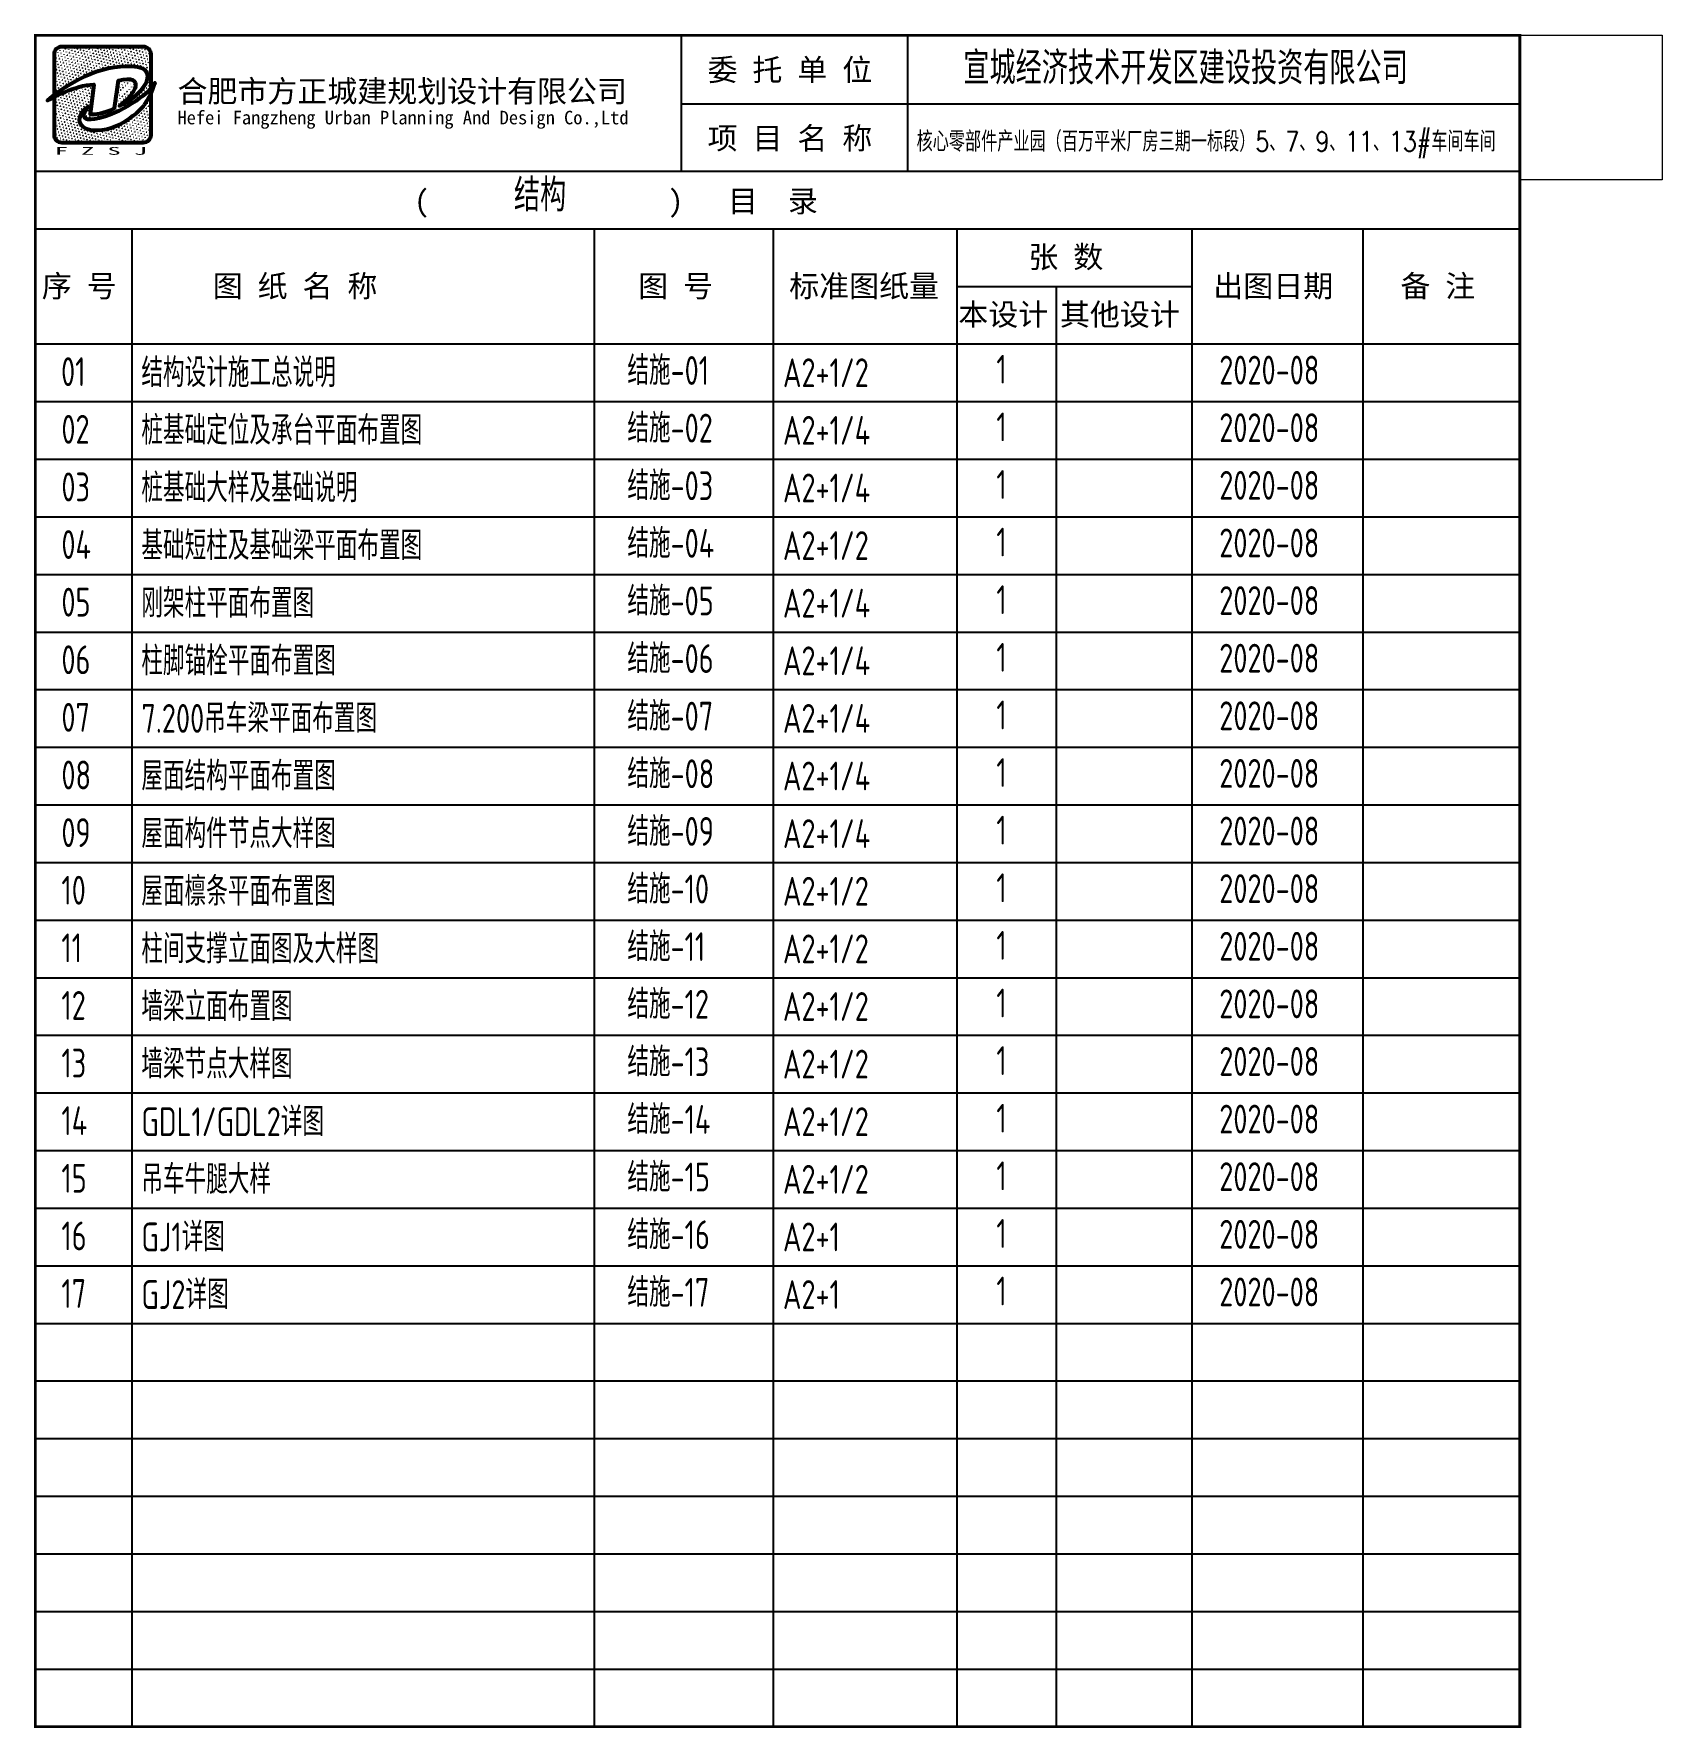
# Model space of a CAD drawing. Extents: x -2746917 to -971774, y -3334247 to -3250358.
# Drawn here: x -2603508 to -2546991, y -3334247 to -3275432 of the extents above; entities that cross this region are included whole.
import ezdxf

# ---------------------------------------------------------------- set-up
doc = ezdxf.new("R2010")
doc.units = 0
doc.header["$LTSCALE"] = 1000
doc.header["$MEASUREMENT"] = 0
doc.layers.get('0').update_dxf_attribs({"linetype": 'CONTINUOUS'})
for name, color, linetype in [('BEAM_CON', 4, 'CONTINUOUS'), ('PUB_TEXT', 7, 'CONTINUOUS'), ('PUB_TITLE', 4, 'CONTINUOUS'), ('TEXT', 7, 'CONTINUOUS')]:
    doc.layers.add(name, color=color, linetype=linetype)
doc.styles.add('-黑体', font='simhei.ttf')
doc.styles.add('_HZTXT', font='txt.shx', dxfattribs={"width": 0.8, "bigfont": 'hztxt.shx'})
doc.styles.add('STYLE1', font='simhei.ttf', dxfattribs={"width": 0.8})
doc.styles.add('TSSD_Rein', font='Tssdeng.shx', dxfattribs={"width": 0.75, "bigfont": 'hztxt.shx'})

msp = doc.modelspace()

# ---------------------------------------------------------------- texts
at = {"layer": 'PUB_TEXT', "style": '-黑体'}
for s, height, p in [('委 托 单 位', 762.517, (-2580124.36, -3277061.08)), ('合肥市方正城建规划设计有限公司', 762.5168, (-2598524.15, -3277803.4)), ('Hefei Fangzheng Urban Planning And Design Co.,Ltd', 469.7103, (-2598525.39, -3278572.51)), ('项 目 名 称', 762.517, (-2580124.36, -3279433.78)), ('(                )   目  录', 762.5168, (-2590306.46, -3281615.66)), ('张 数', 762.517, (-2568987.66, -3283556.73)), ('序 号', 762.517, (-2603233.57, -3284567.08)), ('图 纸 名 称', 762.517, (-2597300.56, -3284567.08)), ('图 号', 762.517, (-2582531.62, -3284567.08)), ('标准图纸量', 762.517, (-2577290.4, -3284567.08)), ('出图日期', 762.517, (-2562568.25, -3284567.08)), ('备 注', 762.517, (-2556074.34, -3284567.08)), ('本设计', 762.517, (-2571422.37, -3285552.75)), ('其他设计', 762.517, (-2567893.78, -3285552.75))]:
    msp.add_text(s, height=height, dxfattribs=at).set_placement(p)
at = {"layer": 'PUB_TITLE', "color": 4, "style": 'STYLE1', "width": 2.5}
msp.add_text('F Z S J', height=268.771, dxfattribs=at).set_placement((-2602782.6, -3279628.96))
at = {"layer": 'TEXT', "color": 4, "style": '_HZTXT', "width": 0.8}
msp.add_text('宣城经济技术开发区建设投资有限公司', height=1134.2979, dxfattribs=at).set_placement((-2571243.99, -3277184.91))
at = {"layer": 'TEXT', "color": 2, "style": '_HZTXT', "width": 0.8}
msp.add_text('核心零部件产业园（百万平米厂房三期一标段）5、7、9、11、13#车间车间', height=700, dxfattribs=at).set_placement((-2572868.06, -3279518.15))
at = {"layer": 'TEXT'}
for s, height, style, width, p in [('结构', 1134.298, '_HZTXT', 0.8, (-2586845.32, -3281597.27)), ('结施-01', 1000, 'TSSD_Rein', 0.75, (-2582907.65, -3287617.57)), ('01', 1000, 'TSSD_Rein', 0.75, (-2602565.73, -3287659.57)), ('1', 1000, 'TSSD_Rein', 0.75, (-2570099.85, -3287575.04)), ('2020-08', 1000, 'TSSD_Rein', 0.75, (-2562362.47, -3287604.43)), ('02', 1000, 'TSSD_Rein', 0.75, (-2602553.31, -3289659.57)), ('结施-02', 1000, 'TSSD_Rein', 0.75, (-2582907.65, -3289617.57)), ('1', 1000, 'TSSD_Rein', 0.75, (-2570099.85, -3289575.04)), ('2020-08', 1000, 'TSSD_Rein', 0.75, (-2562362.47, -3289604.43)), ('结施-03', 1000, 'TSSD_Rein', 0.75, (-2582907.65, -3291617.57)), ('1', 1000, 'TSSD_Rein', 0.75, (-2570099.85, -3291575.04)), ('2020-08', 1000, 'TSSD_Rein', 0.75, (-2562362.47, -3291604.43)), ('03', 1000, 'TSSD_Rein', 0.75, (-2602553.31, -3291659.57)), ('04', 1000, 'TSSD_Rein', 0.75, (-2602553.31, -3293659.57)), ('结施-04', 1000, 'TSSD_Rein', 0.75, (-2582907.65, -3293617.57)), ('1', 1000, 'TSSD_Rein', 0.75, (-2570099.85, -3293575.04)), ('2020-08', 1000, 'TSSD_Rein', 0.75, (-2562362.47, -3293604.43)), ('05', 1000, 'TSSD_Rein', 0.75, (-2602553.31, -3295659.57)), ('结施-05', 1000, 'TSSD_Rein', 0.75, (-2582907.65, -3295617.57)), ('1', 1000, 'TSSD_Rein', 0.75, (-2570099.85, -3295575.04)), ('2020-08', 1000, 'TSSD_Rein', 0.75, (-2562362.47, -3295604.43)), ('结施-06', 1000, 'TSSD_Rein', 0.75, (-2582907.65, -3297617.57)), ('06', 1000, 'TSSD_Rein', 0.75, (-2602553.31, -3297659.57)), ('1', 1000, 'TSSD_Rein', 0.75, (-2570099.85, -3297575.04)), ('2020-08', 1000, 'TSSD_Rein', 0.75, (-2562362.47, -3297604.43)), ('07', 1000, 'TSSD_Rein', 0.75, (-2602553.31, -3299659.57)), ('结施-07', 1000, 'TSSD_Rein', 0.75, (-2582907.65, -3299617.57)), ('1', 1000, 'TSSD_Rein', 0.75, (-2570099.85, -3299575.04)), ('2020-08', 1000, 'TSSD_Rein', 0.75, (-2562362.47, -3299604.43)), ('结施-08', 1000, 'TSSD_Rein', 0.75, (-2582907.65, -3301617.57)), ('1', 1000, 'TSSD_Rein', 0.75, (-2570099.85, -3301575.04)), ('2020-08', 1000, 'TSSD_Rein', 0.75, (-2562362.47, -3301604.43)), ('08', 1000, 'TSSD_Rein', 0.75, (-2602553.31, -3301659.57)), ('09', 1000, 'TSSD_Rein', 0.75, (-2602553.31, -3303659.57)), ('结施-09', 1000, 'TSSD_Rein', 0.75, (-2582907.65, -3303617.57)), ('1', 1000, 'TSSD_Rein', 0.75, (-2570099.85, -3303575.04)), ('2020-08', 1000, 'TSSD_Rein', 0.75, (-2562362.47, -3303604.43)), ('10', 1000, 'TSSD_Rein', 0.75, (-2602553.31, -3305659.57)), ('结施-10', 1000, 'TSSD_Rein', 0.75, (-2582907.65, -3305617.57)), ('1', 1000, 'TSSD_Rein', 0.75, (-2570099.85, -3305575.04)), ('2020-08', 1000, 'TSSD_Rein', 0.75, (-2562362.47, -3305604.43)), ('结施-11', 1000, 'TSSD_Rein', 0.75, (-2582907.65, -3307617.57)), ('11', 1000, 'TSSD_Rein', 0.75, (-2602553.31, -3307659.57)), ('1', 1000, 'TSSD_Rein', 0.75, (-2570099.85, -3307575.04)), ('2020-08', 1000, 'TSSD_Rein', 0.75, (-2562362.47, -3307604.43)), ('12', 1000, 'TSSD_Rein', 0.75, (-2602553.31, -3309659.57)), ('结施-12', 1000, 'TSSD_Rein', 0.75, (-2582907.65, -3309617.57)), ('1', 1000, 'TSSD_Rein', 0.75, (-2570099.85, -3309575.04)), ('2020-08', 1000, 'TSSD_Rein', 0.75, (-2562362.47, -3309604.43)), ('结施-13', 1000, 'TSSD_Rein', 0.75, (-2582907.65, -3311617.57)), ('1', 1000, 'TSSD_Rein', 0.75, (-2570099.85, -3311575.04)), ('2020-08', 1000, 'TSSD_Rein', 0.75, (-2562362.47, -3311604.43)), ('13', 1000, 'TSSD_Rein', 0.75, (-2602553.31, -3311659.57)), ('14', 1000, 'TSSD_Rein', 0.75, (-2602553.31, -3313659.57)), ('结施-14', 1000, 'TSSD_Rein', 0.75, (-2582907.65, -3313617.57)), ('1', 1000, 'TSSD_Rein', 0.75, (-2570099.85, -3313575.04)), ('2020-08', 1000, 'TSSD_Rein', 0.75, (-2562362.47, -3313604.43)), ('15', 1000, 'TSSD_Rein', 0.75, (-2602553.31, -3315659.57)), ('结施-15', 1000, 'TSSD_Rein', 0.75, (-2582907.65, -3315617.57)), ('1', 1000, 'TSSD_Rein', 0.75, (-2570099.85, -3315575.04)), ('2020-08', 1000, 'TSSD_Rein', 0.75, (-2562362.47, -3315604.43)), ('结施-16', 1000, 'TSSD_Rein', 0.75, (-2582907.65, -3317617.57)), ('16', 1000, 'TSSD_Rein', 0.75, (-2602553.31, -3317659.57)), ('1', 1000, 'TSSD_Rein', 0.75, (-2570099.85, -3317575.04)), ('2020-08', 1000, 'TSSD_Rein', 0.75, (-2562362.47, -3317604.43)), ('17', 1000, 'TSSD_Rein', 0.75, (-2602553.31, -3319659.57)), ('结施-17', 1000, 'TSSD_Rein', 0.75, (-2582907.65, -3319617.57)), ('1', 1000, 'TSSD_Rein', 0.75, (-2570099.85, -3319575.04)), ('2020-08', 1000, 'TSSD_Rein', 0.75, (-2562362.47, -3319604.43))]:
    msp.add_text(s, height=height, dxfattribs=dict(at, style=style, width=width)).set_placement(p)
at = {"layer": 'TEXT', "char_height": 1000, "width": 21606.0606, "attachment_point": 4, "style": 'TSSD_Rein'}
for s, insert in [('结构设计施工总说明', (-2599777.27, -3287196.52)), ('A2+1/2', (-2577508.13, -3287196.52)), ('桩基础定位及承台平面布置图', (-2599777.27, -3289196.52)), ('A2+1/4', (-2577508.13, -3289196.52)), ('桩基础大样及基础说明', (-2599777.27, -3291196.52)), ('A2+1/4', (-2577508.13, -3291196.52)), ('基础短柱及基础梁平面布置图', (-2599777.27, -3293196.52)), ('A2+1/2', (-2577508.13, -3293196.52)), ('刚架柱平面布置图', (-2599777.27, -3295196.52)), ('A2+1/4', (-2577508.13, -3295196.52)), ('柱脚锚栓平面布置图', (-2599777.27, -3297196.52)), ('A2+1/4', (-2577508.13, -3297196.52)), ('7.200吊车梁平面布置图', (-2599777.27, -3299196.52)), ('A2+1/4', (-2577508.13, -3299196.52)), ('屋面结构平面布置图', (-2599777.27, -3301196.52)), ('A2+1/4', (-2577508.13, -3301196.52)), ('屋面构件节点大样图', (-2599777.27, -3303196.52)), ('A2+1/4', (-2577508.13, -3303196.52)), ('屋面檩条平面布置图', (-2599777.27, -3305196.52)), ('A2+1/2', (-2577508.13, -3305196.52)), ('柱间支撑立面图及大样图', (-2599777.27, -3307196.52)), ('A2+1/2', (-2577508.13, -3307196.52)), ('墙梁立面布置图', (-2599777.27, -3309196.52)), ('A2+1/2', (-2577508.13, -3309196.52)), ('墙梁节点大样图', (-2599777.27, -3311196.52)), ('A2+1/2', (-2577508.13, -3311196.52)), ('GDL1/GDL2详图', (-2599777.27, -3313196.52)), ('A2+1/2', (-2577508.13, -3313196.52)), ('吊车牛腿大样', (-2599777.27, -3315196.52)), ('A2+1/2', (-2577508.13, -3315196.52)), ('GJ1详图', (-2599777.27, -3317196.52)), ('A2+1', (-2577508.13, -3317196.52)), ('GJ2详图', (-2599777.27, -3319196.52)), ('A2+1', (-2577508.13, -3319196.52))]:
    msp.add_mtext(s, dxfattribs=dict(at, insert=insert))

# ---------------------------------------------------------------- linework, layer by layer
for p, q in [((-2603457.99, -3275482.46), (-2551928.17, -3275482.46)), ((-2603457.99, -3275482.46), (-2603457.99, -3334196.52)), ((-2581025.03, -3280196.52), (-2581025.03, -3275482.46)), ((-2573170.33, -3280212.19), (-2573170.33, -3275498.13)), ((-2551928.17, -3275482.46), (-2551928.17, -3334196.52)), ((-2581025.03, -3277855.16), (-2551928.17, -3277855.16)), ((-2603457.99, -3280196.52), (-2551928.17, -3280196.52)), ((-2603457.99, -3282196.52), (-2551928.17, -3282196.52)), ((-2600110.6, -3282196.52), (-2600110.6, -3334196.52)), ((-2584063.74, -3282196.52), (-2584063.74, -3334196.52)), ((-2577841.46, -3282196.52), (-2577841.46, -3334196.52)), ((-2571470.8, -3282196.52), (-2571470.8, -3334196.52)), ((-2563317.85, -3282196.52), (-2563317.85, -3334196.52)), ((-2557381.71, -3282196.52), (-2557381.71, -3334196.52)), ((-2571470.8, -3284196.52), (-2563317.85, -3284196.52)), ((-2568027.18, -3284196.52), (-2568027.18, -3334196.52)), ((-2603457.99, -3286196.52), (-2551928.17, -3286196.52)), ((-2603457.99, -3288196.52), (-2551928.17, -3288196.52)), ((-2603457.99, -3290196.52), (-2551928.17, -3290196.52)), ((-2603457.99, -3292196.52), (-2551928.17, -3292196.52)), ((-2603457.99, -3294196.52), (-2551928.17, -3294196.52)), ((-2603457.99, -3296196.52), (-2551928.17, -3296196.52)), ((-2603457.99, -3298196.52), (-2551928.17, -3298196.52)), ((-2603457.99, -3300196.52), (-2551928.17, -3300196.52)), ((-2603457.99, -3302196.52), (-2551928.17, -3302196.52)), ((-2603457.99, -3304196.52), (-2551928.17, -3304196.52)), ((-2603457.99, -3306196.52), (-2551928.17, -3306196.52)), ((-2603457.99, -3308196.52), (-2551928.17, -3308196.52)), ((-2603457.99, -3310196.52), (-2551928.17, -3310196.52)), ((-2603457.99, -3312196.52), (-2551928.17, -3312196.52)), ((-2603457.99, -3314196.52), (-2551928.17, -3314196.52)), ((-2603457.99, -3316196.52), (-2551928.17, -3316196.52)), ((-2603457.99, -3318196.52), (-2551928.17, -3318196.52)), ((-2603457.99, -3320196.52), (-2551928.17, -3320196.52)), ((-2603457.99, -3322196.52), (-2551928.17, -3322196.52)), ((-2603457.99, -3324196.52), (-2551928.17, -3324196.52)), ((-2603457.99, -3326196.52), (-2551928.17, -3326196.52)), ((-2603457.99, -3328196.52), (-2551928.17, -3328196.52)), ((-2603457.99, -3330196.52), (-2551928.17, -3330196.52)), ((-2603457.99, -3332196.52), (-2551928.17, -3332196.52)), ((-2603457.99, -3334196.52), (-2551928.17, -3334196.52))]:
    msp.add_line(p, q)
at = {"color": 4, "const_width": 100}
msp.add_lwpolyline([(-2603457.99, -3275482.46), (-2551928.17, -3275482.46), (-2551928.17, -3334196.52), (-2603457.99, -3334196.52), (-2603457.99, -3275482.46)], dxfattribs=at)
at = {"layer": 'BEAM_CON', "lineweight": 5, "ltscale": 1.5}
msp.add_lwpolyline([(-2551928.17, -3275482.46), (-2546991.04, -3275482.46), (-2546991.04, -3280500.79), (-2551928.17, -3280500.79)], close=True, dxfattribs=at)
at = {"layer": 'PUB_TITLE', "color": 4}
for p, q in [((-2602625.5, -3275898.86), (-2602629.89, -3275897.68)), ((-2602624.25, -3275897.6), (-2602628.26, -3275893.58)), ((-2602622.99, -3275896.35), (-2602628.01, -3275891.32)), ((-2602621.73, -3275895.09), (-2602625.75, -3275891.07)), ((-2602620.48, -3275893.83), (-2602621.66, -3275889.44)), ((-2602515.73, -3275928.27), (-2602520.12, -3275927.09)), ((-2602514.47, -3275927.01), (-2602518.49, -3275923)), ((-2602513.22, -3275925.76), (-2602518.24, -3275920.74)), ((-2602511.96, -3275924.5), (-2602515.98, -3275920.49)), ((-2602510.7, -3275923.25), (-2602511.88, -3275918.86)), ((-2602325.59, -3275877.32), (-2602329.98, -3275876.15)), ((-2602324.34, -3275876.07), (-2602328.36, -3275872.05)), ((-2602323.08, -3275874.81), (-2602328.1, -3275869.79)), ((-2602321.83, -3275873.56), (-2602325.84, -3275869.54)), ((-2602320.57, -3275872.3), (-2602321.55, -3275868.63)), ((-2602215.82, -3275906.74), (-2602220.21, -3275905.56)), ((-2602214.56, -3275905.48), (-2602218.58, -3275901.46)), ((-2602213.31, -3275904.23), (-2602218.33, -3275899.2)), ((-2602212.05, -3275902.97), (-2602216.07, -3275898.95)), ((-2602210.8, -3275901.72), (-2602211.97, -3275897.32)), ((-2602106.05, -3275936.15), (-2602110.44, -3275934.98)), ((-2602104.79, -3275934.9), (-2602108.81, -3275930.88)), ((-2602103.53, -3275933.64), (-2602108.56, -3275928.62)), ((-2602102.28, -3275932.38), (-2602106.3, -3275928.37)), ((-2602101.02, -3275931.13), (-2602102.2, -3275926.74)), ((-2601915.91, -3275885.21), (-2601920.3, -3275884.03)), ((-2601914.66, -3275883.95), (-2601918.67, -3275879.93)), ((-2601913.4, -3275882.69), (-2601918.42, -3275877.67)), ((-2601912.14, -3275881.44), (-2601916.16, -3275877.42)), ((-2601910.89, -3275880.18), (-2601912.07, -3275875.79)), ((-2601806.14, -3275914.62), (-2601810.53, -3275913.44)), ((-2601804.88, -3275913.36), (-2601808.9, -3275909.35)), ((-2601803.63, -3275912.11), (-2601808.65, -3275907.09)), ((-2601802.37, -3275910.85), (-2601806.39, -3275906.83)), ((-2601801.12, -3275909.6), (-2601802.29, -3275905.21)), ((-2601695.11, -3275942.78), (-2601699.13, -3275938.76)), ((-2601693.85, -3275941.52), (-2601698.88, -3275936.5)), ((-2601692.6, -3275940.27), (-2601696.62, -3275936.25)), ((-2601691.34, -3275939.01), (-2601692.52, -3275934.62)), ((-2601506.23, -3275893.09), (-2601510.62, -3275891.91)), ((-2601504.97, -3275891.83), (-2601508.99, -3275887.81)), ((-2601503.72, -3275890.58), (-2601508.74, -3275885.55)), ((-2601502.46, -3275889.32), (-2601506.48, -3275885.3)), ((-2601501.21, -3275888.06), (-2601502.38, -3275883.67)), ((-2601396.46, -3275922.5), (-2601400.85, -3275921.32)), ((-2601395.2, -3275921.24), (-2601399.22, -3275917.23)), ((-2601393.95, -3275919.99), (-2601398.97, -3275914.97)), ((-2601392.69, -3275918.73), (-2601396.71, -3275914.72)), ((-2601391.43, -3275917.48), (-2601392.61, -3275913.09)), ((-2601281.66, -3275946.89), (-2601282.84, -3275942.5)), ((-2601206.32, -3275871.55), (-2601210.71, -3275870.38)), ((-2601208.83, -3275874.07), (-2601203.4, -3275868.63)), ((-2601205.07, -3275870.3), (-2601206.73, -3275868.63)), ((-2601203.81, -3275869.04), (-2601204.22, -3275868.63)), ((-2601096.55, -3275900.97), (-2601100.94, -3275899.79)), ((-2601095.29, -3275899.71), (-2601099.31, -3275895.69)), ((-2601094.04, -3275898.46), (-2601099.06, -3275893.43)), ((-2601099.06, -3275903.48), (-2601089.01, -3275893.43)), ((-2601092.78, -3275897.2), (-2601096.8, -3275893.18)), ((-2601091.53, -3275895.95), (-2601092.7, -3275891.55)), ((-2600986.77, -3275930.38), (-2600991.17, -3275929.21)), ((-2600985.52, -3275929.13), (-2600989.54, -3275925.11)), ((-2600984.26, -3275927.87), (-2600989.29, -3275922.85)), ((-2600989.29, -3275932.89), (-2600979.24, -3275922.85)), ((-2600983.01, -3275926.62), (-2600987.03, -3275922.6)), ((-2600981.75, -3275925.36), (-2600982.93, -3275920.97)), ((-2600796.64, -3275879.44), (-2600801.03, -3275878.26)), ((-2600795.39, -3275878.18), (-2600799.4, -3275874.16)), ((-2600794.13, -3275876.92), (-2600799.15, -3275871.9)), ((-2600799.15, -3275881.95), (-2600789.11, -3275871.9)), ((-2600792.87, -3275875.67), (-2600796.89, -3275871.65)), ((-2600791.62, -3275874.41), (-2600792.79, -3275870.02)), ((-2600686.87, -3275908.85), (-2600691.26, -3275907.67)), ((-2600685.61, -3275907.59), (-2600689.63, -3275903.58)), ((-2600684.36, -3275906.34), (-2600689.38, -3275901.32)), ((-2600689.38, -3275911.36), (-2600679.33, -3275901.32)), ((-2600683.1, -3275905.08), (-2600687.12, -3275901.06)), ((-2600681.84, -3275903.83), (-2600683.02, -3275899.44)), ((-2600577.09, -3275938.26), (-2600581.48, -3275937.09)), ((-2600575.84, -3275937.01), (-2600579.86, -3275932.99)), ((-2600574.58, -3275935.75), (-2600579.6, -3275930.73)), ((-2600579.6, -3275940.77), (-2600569.56, -3275930.73)), ((-2600573.33, -3275934.5), (-2600577.34, -3275930.48)), ((-2600572.07, -3275933.24), (-2600573.25, -3275928.85)), ((-2600386.96, -3275887.32), (-2600391.35, -3275886.14)), ((-2600385.7, -3275886.06), (-2600389.72, -3275882.04)), ((-2600384.45, -3275884.81), (-2600389.47, -3275879.78)), ((-2600389.47, -3275889.83), (-2600379.43, -3275879.78)), ((-2600383.19, -3275883.55), (-2600387.21, -3275879.53)), ((-2600381.94, -3275882.29), (-2600383.11, -3275877.9)), ((-2600277.19, -3275916.73), (-2600281.58, -3275915.55)), ((-2600275.93, -3275915.48), (-2600279.95, -3275911.46)), ((-2600274.67, -3275914.22), (-2600279.7, -3275909.2)), ((-2600279.7, -3275919.24), (-2600269.65, -3275909.2)), ((-2600273.42, -3275912.96), (-2600277.44, -3275908.95)), ((-2600272.16, -3275911.71), (-2600273.34, -3275907.32)), ((-2600166.16, -3275944.89), (-2600170.17, -3275940.87)), ((-2600164.9, -3275943.63), (-2600169.92, -3275938.61)), ((-2600169.92, -3275948.66), (-2600159.88, -3275938.61)), ((-2600163.64, -3275942.38), (-2600167.66, -3275938.36)), ((-2600162.39, -3275941.12), (-2600163.57, -3275936.73)), ((-2599977.28, -3275895.2), (-2599981.67, -3275894.02)), ((-2599976.02, -3275893.94), (-2599980.04, -3275889.92)), ((-2599974.77, -3275892.69), (-2599979.79, -3275887.66)), ((-2599979.79, -3275897.71), (-2599969.74, -3275887.66)), ((-2599973.51, -3275891.43), (-2599977.53, -3275887.41)), ((-2599972.25, -3275890.18), (-2599973.43, -3275885.79)), ((-2599867.5, -3275924.61), (-2599871.89, -3275923.44)), ((-2599866.25, -3275923.36), (-2599870.27, -3275919.34)), ((-2599864.99, -3275922.1), (-2599870.01, -3275917.08)), ((-2599870.01, -3275927.12), (-2599859.97, -3275917.08)), ((-2599863.74, -3275920.85), (-2599867.75, -3275916.83)), ((-2599862.48, -3275919.59), (-2599863.66, -3275915.2)), ((-2599679.88, -3275876.18), (-2599675.03, -3275871.33)), ((-2599676.11, -3275872.41), (-2599677.55, -3275870.98)), ((-2602786.22, -3276059.58), (-2602787.26, -3276059.3)), ((-2602784.97, -3276058.32), (-2602786.53, -3276056.76)), ((-2602783.71, -3276057.07), (-2602785.96, -3276054.82)), ((-2602782.45, -3276055.81), (-2602785.37, -3276052.89)), ((-2602778.34, -3276469.26), (-2602782.73, -3276468.08)), ((-2602781.2, -3276054.55), (-2602782.38, -3276050.16)), ((-2602777.08, -3276468), (-2602781.1, -3276463.98)), ((-2602775.83, -3276466.75), (-2602780.85, -3276461.72)), ((-2602774.57, -3276465.49), (-2602778.59, -3276461.47)), ((-2602773.32, -3276464.24), (-2602774.49, -3276459.84)), ((-2602756.81, -3276169.35), (-2602761.2, -3276168.17)), ((-2602755.55, -3276168.09), (-2602759.57, -3276164.08)), ((-2602754.3, -3276166.84), (-2602759.32, -3276161.82)), ((-2602753.04, -3276165.58), (-2602757.06, -3276161.57)), ((-2602751.79, -3276164.33), (-2602752.96, -3276159.94)), ((-2602727.39, -3276279.12), (-2602731.78, -3276277.95)), ((-2602726.14, -3276277.87), (-2602730.16, -3276273.85)), ((-2602724.88, -3276276.61), (-2602729.91, -3276271.59)), ((-2602723.63, -3276275.36), (-2602727.64, -3276271.34)), ((-2602722.37, -3276274.1), (-2602723.55, -3276269.71)), ((-2602705.86, -3275979.22), (-2602710.25, -3275978.04)), ((-2602704.61, -3275977.96), (-2602708.62, -3275973.94)), ((-2602703.35, -3275976.71), (-2602708.37, -3275971.68)), ((-2602702.09, -3275975.45), (-2602706.11, -3275971.43)), ((-2602697.98, -3276388.9), (-2602702.37, -3276387.72)), ((-2602700.84, -3275974.19), (-2602702.02, -3275969.8)), ((-2602696.72, -3276387.64), (-2602700.74, -3276383.62)), ((-2602695.47, -3276386.39), (-2602700.49, -3276381.36)), ((-2602694.21, -3276385.13), (-2602698.23, -3276381.11)), ((-2602692.96, -3276383.88), (-2602694.13, -3276379.48)), ((-2602676.45, -3276088.99), (-2602680.84, -3276087.81)), ((-2602675.19, -3276087.73), (-2602679.21, -3276083.72)), ((-2602673.94, -3276086.48), (-2602678.96, -3276081.46)), ((-2602672.68, -3276085.22), (-2602676.7, -3276081.21)), ((-2602668.57, -3276498.67), (-2602672.96, -3276497.5)), ((-2602671.43, -3276083.97), (-2602672.6, -3276079.58)), ((-2602667.31, -3276497.42), (-2602671.33, -3276493.4)), ((-2602666.05, -3276496.16), (-2602671.08, -3276491.14)), ((-2602664.8, -3276494.91), (-2602668.82, -3276490.89)), ((-2602663.54, -3276493.65), (-2602664.72, -3276489.26)), ((-2602647.03, -3276198.76), (-2602651.42, -3276197.59)), ((-2602645.78, -3276197.51), (-2602649.8, -3276193.49)), ((-2602644.52, -3276196.25), (-2602649.54, -3276191.23)), ((-2602643.27, -3276195), (-2602647.28, -3276190.98)), ((-2602642.01, -3276193.74), (-2602643.19, -3276189.35)), ((-2602617.62, -3276308.54), (-2602622.01, -3276307.36)), ((-2602616.36, -3276307.28), (-2602620.38, -3276303.26)), ((-2602615.11, -3276306.03), (-2602620.13, -3276301)), ((-2602613.85, -3276304.77), (-2602617.87, -3276300.75)), ((-2602612.6, -3276303.52), (-2602613.77, -3276299.12)), ((-2602596.09, -3276008.63), (-2602600.48, -3276007.45)), ((-2602594.83, -3276007.37), (-2602598.85, -3276003.36)), ((-2602593.58, -3276006.12), (-2602598.6, -3276001.1)), ((-2602592.32, -3276004.86), (-2602596.34, -3276000.85)), ((-2602588.21, -3276418.31), (-2602592.6, -3276417.14)), ((-2602591.07, -3276003.61), (-2602592.24, -3275999.22)), ((-2602586.95, -3276417.06), (-2602590.97, -3276413.04)), ((-2602585.69, -3276415.8), (-2602590.72, -3276410.78)), ((-2602584.44, -3276414.55), (-2602588.46, -3276410.53)), ((-2602583.18, -3276413.29), (-2602584.36, -3276408.9)), ((-2602566.67, -3276118.4), (-2602571.06, -3276117.23)), ((-2602565.42, -3276117.15), (-2602569.44, -3276113.13)), ((-2602564.16, -3276115.89), (-2602569.18, -3276110.87)), ((-2602562.91, -3276114.64), (-2602566.92, -3276110.62)), ((-2602558.79, -3276528.09), (-2602563.18, -3276526.91)), ((-2602561.65, -3276113.38), (-2602562.83, -3276108.99)), ((-2602557.54, -3276526.83), (-2602561.55, -3276522.81)), ((-2602556.28, -3276525.57), (-2602561.3, -3276520.55)), ((-2602555.03, -3276524.32), (-2602559.04, -3276520.3)), ((-2602553.77, -3276523.06), (-2602554.95, -3276518.67)), ((-2602537.26, -3276228.18), (-2602541.65, -3276227)), ((-2602536, -3276226.92), (-2602540.02, -3276222.9)), ((-2602534.75, -3276225.67), (-2602539.77, -3276220.64)), ((-2602533.49, -3276224.41), (-2602537.51, -3276220.39)), ((-2602532.24, -3276223.16), (-2602533.41, -3276218.76)), ((-2602507.85, -3276337.95), (-2602512.24, -3276336.78)), ((-2602506.59, -3276336.7), (-2602510.61, -3276332.68)), ((-2602505.33, -3276335.44), (-2602510.36, -3276330.42)), ((-2602504.08, -3276334.18), (-2602508.1, -3276330.17)), ((-2602502.82, -3276332.93), (-2602504, -3276328.54)), ((-2602486.31, -3276038.04), (-2602490.7, -3276036.87)), ((-2602485.06, -3276036.79), (-2602489.08, -3276032.77)), ((-2602483.8, -3276035.53), (-2602488.82, -3276030.51)), ((-2602482.55, -3276034.28), (-2602486.56, -3276030.26)), ((-2602478.43, -3276447.73), (-2602482.82, -3276446.55)), ((-2602481.29, -3276033.02), (-2602482.47, -3276028.63)), ((-2602477.18, -3276446.47), (-2602481.19, -3276442.45)), ((-2602475.92, -3276445.21), (-2602480.94, -3276440.19)), ((-2602474.67, -3276443.96), (-2602478.68, -3276439.94)), ((-2602473.41, -3276442.7), (-2602474.59, -3276438.31)), ((-2602456.9, -3276147.82), (-2602461.29, -3276146.64)), ((-2602455.64, -3276146.56), (-2602459.66, -3276142.54)), ((-2602454.39, -3276145.31), (-2602459.41, -3276140.28)), ((-2602453.13, -3276144.05), (-2602457.15, -3276140.03)), ((-2602451.88, -3276142.8), (-2602453.05, -3276138.4)), ((-2602427.49, -3276257.59), (-2602431.88, -3276256.42)), ((-2602426.23, -3276256.34), (-2602430.25, -3276252.32)), ((-2602424.97, -3276255.08), (-2602430, -3276250.06)), ((-2602423.72, -3276253.82), (-2602427.74, -3276249.81)), ((-2602422.46, -3276252.57), (-2602423.64, -3276248.18)), ((-2602405.95, -3275957.68), (-2602410.34, -3275956.51)), ((-2602404.7, -3275956.43), (-2602408.72, -3275952.41)), ((-2602403.44, -3275955.17), (-2602408.46, -3275950.15)), ((-2602402.19, -3275953.92), (-2602406.2, -3275949.9)), ((-2602398.07, -3276367.37), (-2602402.46, -3276366.19)), ((-2602400.93, -3275952.66), (-2602402.11, -3275948.27)), ((-2602396.82, -3276366.11), (-2602400.83, -3276362.09)), ((-2602395.56, -3276364.85), (-2602400.58, -3276359.83)), ((-2602394.31, -3276363.6), (-2602398.32, -3276359.58)), ((-2602393.05, -3276362.34), (-2602394.23, -3276357.95)), ((-2602376.54, -3276067.46), (-2602380.93, -3276066.28)), ((-2602375.28, -3276066.2), (-2602379.3, -3276062.18)), ((-2602374.03, -3276064.95), (-2602379.05, -3276059.92)), ((-2602372.77, -3276063.69), (-2602376.79, -3276059.67)), ((-2602368.66, -3276477.14), (-2602373.05, -3276475.96)), ((-2602371.52, -3276062.44), (-2602372.69, -3276058.04)), ((-2602367.4, -3276475.88), (-2602371.42, -3276471.87)), ((-2602366.15, -3276474.63), (-2602371.17, -3276469.61)), ((-2602364.89, -3276473.37), (-2602368.91, -3276469.35)), ((-2602363.64, -3276472.12), (-2602364.81, -3276467.73)), ((-2602347.13, -3276177.23), (-2602351.52, -3276176.06)), ((-2602345.87, -3276175.98), (-2602349.89, -3276171.96)), ((-2602344.61, -3276174.72), (-2602349.64, -3276169.7)), ((-2602343.36, -3276173.46), (-2602347.38, -3276169.45)), ((-2602342.1, -3276172.21), (-2602343.28, -3276167.82)), ((-2602317.71, -3276287.01), (-2602322.1, -3276285.83)), ((-2602316.46, -3276285.75), (-2602320.47, -3276281.73)), ((-2602315.2, -3276284.49), (-2602320.22, -3276279.47)), ((-2602313.95, -3276283.24), (-2602317.96, -3276279.22)), ((-2602312.69, -3276281.98), (-2602313.87, -3276277.59)), ((-2602296.18, -3275987.1), (-2602300.57, -3275985.92)), ((-2602294.92, -3275985.84), (-2602298.94, -3275981.82)), ((-2602293.67, -3275984.59), (-2602298.69, -3275979.56)), ((-2602292.41, -3275983.33), (-2602296.43, -3275979.31)), ((-2602288.3, -3276396.78), (-2602292.69, -3276395.6)), ((-2602291.16, -3275982.08), (-2602292.33, -3275977.68)), ((-2602287.04, -3276395.52), (-2602291.06, -3276391.51)), ((-2602285.79, -3276394.27), (-2602290.81, -3276389.25)), ((-2602284.53, -3276393.01), (-2602288.55, -3276388.99)), ((-2602283.28, -3276391.76), (-2602284.45, -3276387.37)), ((-2602266.77, -3276096.87), (-2602271.16, -3276095.7)), ((-2602265.51, -3276095.62), (-2602269.53, -3276091.6)), ((-2602264.25, -3276094.36), (-2602269.28, -3276089.34)), ((-2602263, -3276093.1), (-2602267.02, -3276089.09)), ((-2602258.88, -3276506.55), (-2602263.28, -3276505.38)), ((-2602261.74, -3276091.85), (-2602262.92, -3276087.46)), ((-2602257.63, -3276505.3), (-2602261.65, -3276501.28)), ((-2602256.37, -3276504.04), (-2602261.4, -3276499.02)), ((-2602255.12, -3276502.79), (-2602259.14, -3276498.77)), ((-2602253.86, -3276501.53), (-2602255.04, -3276497.14)), ((-2602237.35, -3276206.65), (-2602241.74, -3276205.47)), ((-2602236.1, -3276205.39), (-2602240.11, -3276201.37)), ((-2602234.84, -3276204.13), (-2602239.86, -3276199.11)), ((-2602233.59, -3276202.88), (-2602237.6, -3276198.86)), ((-2602232.33, -3276201.62), (-2602233.51, -3276197.23)), ((-2602207.94, -3276316.42), (-2602212.33, -3276315.24)), ((-2602206.68, -3276315.16), (-2602210.7, -3276311.15)), ((-2602205.43, -3276313.91), (-2602210.45, -3276308.89)), ((-2602204.17, -3276312.65), (-2602208.19, -3276308.63)), ((-2602202.92, -3276311.4), (-2602204.09, -3276307.01)), ((-2602186.41, -3276016.51), (-2602190.8, -3276015.34)), ((-2602185.15, -3276015.26), (-2602189.17, -3276011.24)), ((-2602183.89, -3276014), (-2602188.92, -3276008.98)), ((-2602182.64, -3276012.74), (-2602186.66, -3276008.73)), ((-2602178.52, -3276426.19), (-2602182.92, -3276425.02)), ((-2602181.38, -3276011.49), (-2602182.56, -3276007.1)), ((-2602177.27, -3276424.94), (-2602181.29, -3276420.92)), ((-2602176.01, -3276423.68), (-2602181.04, -3276418.66)), ((-2602174.76, -3276422.43), (-2602178.78, -3276418.41)), ((-2602173.5, -3276421.17), (-2602174.68, -3276416.78)), ((-2602156.99, -3276126.29), (-2602161.38, -3276125.11)), ((-2602155.74, -3276125.03), (-2602159.75, -3276121.01)), ((-2602154.48, -3276123.77), (-2602159.5, -3276118.75)), ((-2602153.23, -3276122.52), (-2602157.24, -3276118.5)), ((-2602151.97, -3276121.26), (-2602153.15, -3276116.87)), ((-2602147.85, -3276534.71), (-2602151.87, -3276530.69)), ((-2602146.6, -3276533.46), (-2602151.62, -3276528.43)), ((-2602145.34, -3276532.2), (-2602149.36, -3276528.18)), ((-2602144.09, -3276530.94), (-2602145.26, -3276526.55)), ((-2602127.58, -3276236.06), (-2602131.97, -3276234.88)), ((-2602126.32, -3276234.8), (-2602130.34, -3276230.79)), ((-2602125.07, -3276233.55), (-2602130.09, -3276228.53)), ((-2602123.81, -3276232.29), (-2602127.83, -3276228.27)), ((-2602122.56, -3276231.04), (-2602123.73, -3276226.65)), ((-2602098.16, -3276345.83), (-2602102.56, -3276344.66)), ((-2602096.91, -3276344.58), (-2602100.93, -3276340.56)), ((-2602095.65, -3276343.32), (-2602100.68, -3276338.3)), ((-2602094.4, -3276342.07), (-2602098.42, -3276338.05)), ((-2602093.14, -3276340.81), (-2602094.32, -3276336.42)), ((-2602076.63, -3276045.93), (-2602081.02, -3276044.75)), ((-2602075.38, -3276044.67), (-2602079.39, -3276040.65)), ((-2602074.12, -3276043.41), (-2602079.14, -3276038.39)), ((-2602072.87, -3276042.16), (-2602076.88, -3276038.14)), ((-2602068.75, -3276455.61), (-2602073.14, -3276454.43)), ((-2602071.61, -3276040.9), (-2602072.79, -3276036.51)), ((-2602067.49, -3276454.35), (-2602071.51, -3276450.33)), ((-2602066.24, -3276453.1), (-2602071.26, -3276448.07)), ((-2602064.98, -3276451.84), (-2602069, -3276447.82)), ((-2602063.73, -3276450.58), (-2602064.9, -3276446.19)), ((-2602047.22, -3276155.7), (-2602051.61, -3276154.52)), ((-2602045.96, -3276154.44), (-2602049.98, -3276150.43)), ((-2602044.71, -3276153.19), (-2602049.73, -3276148.17)), ((-2602043.45, -3276151.93), (-2602047.47, -3276147.91)), ((-2602042.2, -3276150.68), (-2602043.37, -3276146.29)), ((-2602017.8, -3276265.47), (-2602022.2, -3276264.3)), ((-2602016.55, -3276264.22), (-2602020.57, -3276260.2)), ((-2602015.29, -3276262.96), (-2602020.32, -3276257.94)), ((-2602014.04, -3276261.71), (-2602018.06, -3276257.69)), ((-2602012.78, -3276260.45), (-2602013.96, -3276256.06)), ((-2601996.27, -3275965.57), (-2602000.66, -3275964.39)), ((-2601995.02, -3275964.31), (-2601999.03, -3275960.29)), ((-2601993.76, -3275963.05), (-2601998.78, -3275958.03)), ((-2601992.51, -3275961.8), (-2601996.52, -3275957.78)), ((-2601988.39, -3276375.25), (-2601992.78, -3276374.07)), ((-2601991.25, -3275960.54), (-2601992.43, -3275956.15)), ((-2601987.13, -3276373.99), (-2601991.15, -3276369.97)), ((-2601985.88, -3276372.74), (-2601990.9, -3276367.71)), ((-2601984.62, -3276371.48), (-2601988.64, -3276367.46)), ((-2601983.37, -3276370.22), (-2601984.54, -3276365.83)), ((-2601966.86, -3276075.34), (-2601971.25, -3276074.16)), ((-2601965.6, -3276074.08), (-2601969.62, -3276070.07)), ((-2601964.35, -3276072.83), (-2601969.37, -3276067.81)), ((-2601963.09, -3276071.57), (-2601967.11, -3276067.55)), ((-2601958.98, -3276485.02), (-2601963.37, -3276483.84)), ((-2601961.84, -3276070.32), (-2601963.01, -3276065.93)), ((-2601957.72, -3276483.77), (-2601961.74, -3276479.75)), ((-2601956.47, -3276482.51), (-2601961.49, -3276477.49)), ((-2601955.21, -3276481.25), (-2601959.23, -3276477.24)), ((-2601953.95, -3276480), (-2601955.13, -3276475.61)), ((-2601937.44, -3276185.11), (-2601941.84, -3276183.94)), ((-2601936.19, -3276183.86), (-2601940.21, -3276179.84)), ((-2601934.93, -3276182.6), (-2601939.96, -3276177.58)), ((-2601933.68, -3276181.35), (-2601937.7, -3276177.33)), ((-2601932.42, -3276180.09), (-2601933.6, -3276175.7)), ((-2601908.03, -3276294.89), (-2601912.42, -3276293.71)), ((-2601906.77, -3276293.63), (-2601910.79, -3276289.61)), ((-2601905.52, -3276292.38), (-2601910.54, -3276287.35)), ((-2601904.26, -3276291.12), (-2601908.28, -3276287.1)), ((-2601903.01, -3276289.86), (-2601904.18, -3276285.47)), ((-2601886.5, -3275994.98), (-2601890.89, -3275993.8)), ((-2601885.24, -3275993.72), (-2601889.26, -3275989.71)), ((-2601883.99, -3275992.47), (-2601889.01, -3275987.45)), ((-2601882.73, -3275991.21), (-2601886.75, -3275987.19)), ((-2601878.62, -3276404.66), (-2601883.01, -3276403.48)), ((-2601881.48, -3275989.96), (-2601882.65, -3275985.57)), ((-2601877.36, -3276403.41), (-2601881.38, -3276399.39)), ((-2601876.11, -3276402.15), (-2601881.13, -3276397.13)), ((-2601874.85, -3276400.89), (-2601878.87, -3276396.88)), ((-2601873.59, -3276399.64), (-2601874.77, -3276395.25)), ((-2601857.08, -3276104.75), (-2601861.48, -3276103.58)), ((-2601855.83, -3276103.5), (-2601859.85, -3276099.48)), ((-2601854.57, -3276102.24), (-2601859.6, -3276097.22)), ((-2601853.32, -3276100.99), (-2601857.34, -3276096.97)), ((-2601849.2, -3276514.43), (-2601853.59, -3276513.26)), ((-2601852.06, -3276099.73), (-2601853.24, -3276095.34)), ((-2601847.95, -3276513.18), (-2601851.97, -3276509.16)), ((-2601846.69, -3276511.92), (-2601851.71, -3276506.9)), ((-2601851.71, -3276516.95), (-2601841.67, -3276506.9)), ((-2601845.44, -3276510.67), (-2601849.45, -3276506.65)), ((-2601844.18, -3276509.41), (-2601845.36, -3276505.02)), ((-2601827.67, -3276214.53), (-2601832.06, -3276213.35)), ((-2601826.41, -3276213.27), (-2601830.43, -3276209.25)), ((-2601825.16, -3276212.02), (-2601830.18, -3276206.99)), ((-2601823.9, -3276210.76), (-2601827.92, -3276206.74)), ((-2601822.65, -3276209.5), (-2601823.82, -3276205.11)), ((-2601798.26, -3276324.3), (-2601802.65, -3276323.12)), ((-2601797, -3276323.05), (-2601801.02, -3276319.03)), ((-2601795.75, -3276321.79), (-2601800.77, -3276316.77)), ((-2601794.49, -3276320.53), (-2601798.51, -3276316.52)), ((-2601793.23, -3276319.28), (-2601794.41, -3276314.89)), ((-2601776.72, -3276024.39), (-2601781.12, -3276023.22)), ((-2601775.47, -3276023.14), (-2601779.49, -3276019.12)), ((-2601774.21, -3276021.88), (-2601779.24, -3276016.86)), ((-2601772.96, -3276020.63), (-2601776.98, -3276016.61)), ((-2601768.84, -3276434.07), (-2601773.23, -3276432.9)), ((-2601771.7, -3276019.37), (-2601772.88, -3276014.98)), ((-2601767.59, -3276432.82), (-2601771.61, -3276428.8)), ((-2601766.33, -3276431.56), (-2601771.35, -3276426.54)), ((-2601771.35, -3276436.59), (-2601761.31, -3276426.54)), ((-2601765.08, -3276430.31), (-2601769.09, -3276426.29)), ((-2601763.82, -3276429.05), (-2601765, -3276424.66)), ((-2601747.31, -3276134.17), (-2601751.7, -3276132.99)), ((-2601746.05, -3276132.91), (-2601750.07, -3276128.89)), ((-2601744.8, -3276131.66), (-2601749.82, -3276126.63)), ((-2601743.54, -3276130.4), (-2601747.56, -3276126.38)), ((-2601742.29, -3276129.14), (-2601743.46, -3276124.75)), ((-2601717.9, -3276243.94), (-2601722.29, -3276242.76)), ((-2601716.64, -3276242.69), (-2601720.66, -3276238.67)), ((-2601715.39, -3276241.43), (-2601720.41, -3276236.41)), ((-2601714.13, -3276240.17), (-2601718.15, -3276236.16)), ((-2601712.87, -3276238.92), (-2601714.05, -3276234.53)), ((-2601696.36, -3275944.03), (-2601700.76, -3275942.86)), ((-2601688.48, -3276353.71), (-2601692.87, -3276352.54)), ((-2601687.23, -3276352.46), (-2601691.25, -3276348.44)), ((-2601685.97, -3276351.2), (-2601690.99, -3276346.18)), ((-2601690.99, -3276356.23), (-2601680.95, -3276346.18)), ((-2601684.72, -3276349.95), (-2601688.73, -3276345.93)), ((-2601683.46, -3276348.69), (-2601684.64, -3276344.3)), ((-2601666.95, -3276053.81), (-2601671.34, -3276052.63)), ((-2601665.69, -3276052.55), (-2601669.71, -3276048.53)), ((-2601664.44, -3276051.3), (-2601669.46, -3276046.27)), ((-2601663.18, -3276050.04), (-2601667.2, -3276046.02)), ((-2601659.07, -3276463.49), (-2601663.46, -3276462.31)), ((-2601661.93, -3276048.78), (-2601663.1, -3276044.39)), ((-2601657.81, -3276462.23), (-2601661.83, -3276458.21)), ((-2601656.56, -3276460.98), (-2601661.58, -3276455.95)), ((-2601661.58, -3276466), (-2601651.54, -3276455.95)), ((-2601655.3, -3276459.72), (-2601659.32, -3276455.7)), ((-2601654.05, -3276458.47), (-2601655.22, -3276454.08)), ((-2601637.54, -3276163.58), (-2601641.93, -3276162.4)), ((-2601636.28, -3276162.33), (-2601640.3, -3276158.31)), ((-2601635.03, -3276161.07), (-2601640.05, -3276156.05)), ((-2601633.77, -3276159.81), (-2601637.79, -3276155.8)), ((-2601632.51, -3276158.56), (-2601633.69, -3276154.17)), ((-2601608.12, -3276273.35), (-2601612.51, -3276272.18)), ((-2601606.87, -3276272.1), (-2601610.89, -3276268.08)), ((-2601605.61, -3276270.84), (-2601610.63, -3276265.82)), ((-2601610.63, -3276275.87), (-2601600.59, -3276265.82)), ((-2601604.36, -3276269.59), (-2601608.37, -3276265.57)), ((-2601603.1, -3276268.33), (-2601604.28, -3276263.94)), ((-2601586.59, -3275973.45), (-2601590.98, -3275972.27)), ((-2601585.33, -3275972.19), (-2601589.35, -3275968.17)), ((-2601584.08, -3275970.94), (-2601589.1, -3275965.91)), ((-2601582.82, -3275969.68), (-2601586.84, -3275965.66)), ((-2601578.71, -3276383.13), (-2601583.1, -3276381.95)), ((-2601581.57, -3275968.42), (-2601582.74, -3275964.03)), ((-2601577.45, -3276381.87), (-2601581.47, -3276377.85)), ((-2601576.2, -3276380.62), (-2601581.22, -3276375.59)), ((-2601581.22, -3276385.64), (-2601571.18, -3276375.59)), ((-2601574.94, -3276379.36), (-2601578.96, -3276375.34)), ((-2601573.69, -3276378.11), (-2601574.86, -3276373.72)), ((-2601557.18, -3276083.22), (-2601561.57, -3276082.04)), ((-2601555.92, -3276081.97), (-2601559.94, -3276077.95)), ((-2601554.67, -3276080.71), (-2601559.69, -3276075.69)), ((-2601553.41, -3276079.45), (-2601557.43, -3276075.44)), ((-2601549.3, -3276492.9), (-2601553.69, -3276491.73)), ((-2601552.15, -3276078.2), (-2601553.33, -3276073.81)), ((-2601548.04, -3276491.65), (-2601552.06, -3276487.63)), ((-2601546.78, -3276490.39), (-2601551.81, -3276485.37)), ((-2601551.81, -3276495.41), (-2601541.76, -3276485.37)), ((-2601545.53, -3276489.14), (-2601549.55, -3276485.12)), ((-2601544.27, -3276487.88), (-2601545.45, -3276483.49)), ((-2601527.76, -3276192.99), (-2601532.15, -3276191.82)), ((-2601526.51, -3276191.74), (-2601530.52, -3276187.72)), ((-2601525.25, -3276190.48), (-2601530.27, -3276185.46)), ((-2601530.27, -3276195.51), (-2601520.23, -3276185.46)), ((-2601524, -3276189.23), (-2601528.01, -3276185.21)), ((-2601522.74, -3276187.97), (-2601523.92, -3276183.58)), ((-2601498.35, -3276302.77), (-2601502.74, -3276301.59)), ((-2601497.09, -3276301.51), (-2601501.11, -3276297.49)), ((-2601495.84, -3276300.26), (-2601500.86, -3276295.23)), ((-2601500.86, -3276305.28), (-2601490.82, -3276295.23)), ((-2601494.58, -3276299), (-2601498.6, -3276294.98)), ((-2601493.33, -3276297.75), (-2601494.5, -3276293.35)), ((-2601476.82, -3276002.86), (-2601481.21, -3276001.68)), ((-2601475.56, -3276001.61), (-2601479.58, -3275997.59)), ((-2601474.31, -3276000.35), (-2601479.33, -3275995.33)), ((-2601473.05, -3275999.09), (-2601477.07, -3275995.08)), ((-2601468.93, -3276412.54), (-2601473.33, -3276411.37)), ((-2601471.79, -3275997.84), (-2601472.97, -3275993.45)), ((-2601467.68, -3276411.29), (-2601471.7, -3276407.27)), ((-2601466.42, -3276410.03), (-2601471.45, -3276405.01)), ((-2601471.45, -3276415.05), (-2601461.4, -3276405.01)), ((-2601465.17, -3276408.78), (-2601469.19, -3276404.76)), ((-2601463.91, -3276407.52), (-2601465.09, -3276403.13)), ((-2601447.4, -3276112.63), (-2601451.79, -3276111.46)), ((-2601446.15, -3276111.38), (-2601450.16, -3276107.36)), ((-2601444.89, -3276110.12), (-2601449.91, -3276105.1)), ((-2601449.91, -3276115.15), (-2601439.87, -3276105.1)), ((-2601443.64, -3276108.87), (-2601447.65, -3276104.85)), ((-2601439.52, -3276522.32), (-2601443.91, -3276521.14)), ((-2601442.38, -3276107.61), (-2601443.56, -3276103.22)), ((-2601438.27, -3276521.06), (-2601442.28, -3276517.04)), ((-2601437.01, -3276519.8), (-2601442.03, -3276514.78)), ((-2601442.03, -3276524.83), (-2601431.99, -3276514.78)), ((-2601435.75, -3276518.55), (-2601439.77, -3276514.53)), ((-2601434.5, -3276517.29), (-2601435.68, -3276512.9)), ((-2601417.99, -3276222.41), (-2601422.38, -3276221.23)), ((-2601416.73, -3276221.15), (-2601420.75, -3276217.13)), ((-2601415.48, -3276219.9), (-2601420.5, -3276214.87)), ((-2601420.5, -3276224.92), (-2601410.45, -3276214.87)), ((-2601414.22, -3276218.64), (-2601418.24, -3276214.62)), ((-2601412.97, -3276217.39), (-2601414.14, -3276212.99)), ((-2601388.57, -3276332.18), (-2601392.97, -3276331.01)), ((-2601387.32, -3276330.93), (-2601391.34, -3276326.91)), ((-2601386.06, -3276329.67), (-2601391.09, -3276324.65)), ((-2601391.09, -3276334.69), (-2601381.04, -3276324.65)), ((-2601384.81, -3276328.42), (-2601388.83, -3276324.4)), ((-2601383.55, -3276327.16), (-2601384.73, -3276322.77)), ((-2601367.04, -3276032.27), (-2601371.43, -3276031.1)), ((-2601365.79, -3276031.02), (-2601369.8, -3276027)), ((-2601364.53, -3276029.76), (-2601369.55, -3276024.74)), ((-2601369.55, -3276034.79), (-2601359.51, -3276024.74)), ((-2601363.28, -3276028.51), (-2601367.29, -3276024.49)), ((-2601359.16, -3276441.96), (-2601363.55, -3276440.78)), ((-2601362.02, -3276027.25), (-2601363.2, -3276022.86)), ((-2601357.91, -3276440.7), (-2601361.92, -3276436.68)), ((-2601356.65, -3276439.44), (-2601361.67, -3276434.42)), ((-2601361.67, -3276444.47), (-2601351.63, -3276434.42)), ((-2601355.39, -3276438.19), (-2601359.41, -3276434.17)), ((-2601354.14, -3276436.93), (-2601355.32, -3276432.54)), ((-2601337.63, -3276142.05), (-2601342.02, -3276140.87)), ((-2601336.37, -3276140.79), (-2601340.39, -3276136.77)), ((-2601335.12, -3276139.54), (-2601340.14, -3276134.51)), ((-2601340.14, -3276144.56), (-2601330.09, -3276134.51)), ((-2601333.86, -3276138.28), (-2601337.88, -3276134.26)), ((-2601332.61, -3276137.03), (-2601333.78, -3276132.63)), ((-2601308.21, -3276251.82), (-2601312.61, -3276250.65)), ((-2601306.96, -3276250.57), (-2601310.98, -3276246.55)), ((-2601305.7, -3276249.31), (-2601310.73, -3276244.29)), ((-2601310.73, -3276254.33), (-2601300.68, -3276244.29)), ((-2601304.45, -3276248.06), (-2601308.47, -3276244.04)), ((-2601303.19, -3276246.8), (-2601304.37, -3276242.41)), ((-2601286.68, -3275951.91), (-2601291.07, -3275950.74)), ((-2601285.43, -3275950.66), (-2601289.44, -3275946.64)), ((-2601284.17, -3275949.4), (-2601289.19, -3275944.38)), ((-2601289.19, -3275954.43), (-2601279.15, -3275944.38)), ((-2601282.92, -3275948.15), (-2601286.93, -3275944.13)), ((-2601278.8, -3276361.6), (-2601283.19, -3276360.42)), ((-2601277.55, -3276360.34), (-2601281.56, -3276356.32)), ((-2601276.29, -3276359.08), (-2601281.31, -3276354.06)), ((-2601281.31, -3276364.11), (-2601271.27, -3276354.06)), ((-2601275.03, -3276357.83), (-2601279.05, -3276353.81)), ((-2601273.78, -3276356.57), (-2601274.96, -3276352.18)), ((-2601257.27, -3276061.69), (-2601261.66, -3276060.51)), ((-2601256.01, -3276060.43), (-2601260.03, -3276056.41)), ((-2601254.76, -3276059.18), (-2601259.78, -3276054.15)), ((-2601259.78, -3276064.2), (-2601249.73, -3276054.15)), ((-2601253.5, -3276057.92), (-2601257.52, -3276053.9)), ((-2601249.39, -3276471.37), (-2601253.78, -3276470.19)), ((-2601252.25, -3276056.67), (-2601253.42, -3276052.27)), ((-2601248.13, -3276470.11), (-2601252.15, -3276466.1)), ((-2601246.88, -3276468.86), (-2601251.9, -3276463.84)), ((-2601251.9, -3276473.88), (-2601241.85, -3276463.84)), ((-2601245.62, -3276467.6), (-2601249.64, -3276463.59)), ((-2601244.36, -3276466.35), (-2601245.54, -3276461.96)), ((-2601227.85, -3276171.46), (-2601232.25, -3276170.29)), ((-2601226.6, -3276170.21), (-2601230.62, -3276166.19)), ((-2601225.34, -3276168.95), (-2601230.37, -3276163.93)), ((-2601230.37, -3276173.97), (-2601220.32, -3276163.93)), ((-2601224.09, -3276167.7), (-2601228.11, -3276163.68)), ((-2601222.83, -3276166.44), (-2601224.01, -3276162.05)), ((-2601198.44, -3276281.24), (-2601202.83, -3276280.06)), ((-2601197.19, -3276279.98), (-2601201.2, -3276275.96)), ((-2601195.93, -3276278.72), (-2601200.95, -3276273.7)), ((-2601200.95, -3276283.75), (-2601190.91, -3276273.7)), ((-2601194.67, -3276277.47), (-2601198.69, -3276273.45)), ((-2601193.42, -3276276.21), (-2601194.6, -3276271.82)), ((-2601176.91, -3275981.33), (-2601181.3, -3275980.15)), ((-2601175.65, -3275980.07), (-2601179.67, -3275976.05)), ((-2601174.4, -3275978.82), (-2601179.42, -3275973.79)), ((-2601179.42, -3275983.84), (-2601169.37, -3275973.79)), ((-2601173.14, -3275977.56), (-2601177.16, -3275973.54)), ((-2601169.03, -3276391.01), (-2601173.42, -3276389.83)), ((-2601171.89, -3275976.31), (-2601173.06, -3275971.91)), ((-2601167.77, -3276389.75), (-2601171.79, -3276385.74)), ((-2601166.52, -3276388.5), (-2601171.54, -3276383.48)), ((-2601171.54, -3276393.52), (-2601161.49, -3276383.48)), ((-2601165.26, -3276387.24), (-2601169.28, -3276383.23)), ((-2601164, -3276385.99), (-2601165.18, -3276381.6)), ((-2601147.49, -3276091.1), (-2601151.89, -3276089.93)), ((-2601146.24, -3276089.85), (-2601150.26, -3276085.83)), ((-2601144.98, -3276088.59), (-2601150.01, -3276083.57)), ((-2601150.01, -3276093.61), (-2601139.96, -3276083.57)), ((-2601143.73, -3276087.34), (-2601147.75, -3276083.32)), ((-2601139.61, -3276500.78), (-2601144, -3276499.61)), ((-2601142.47, -3276086.08), (-2601143.65, -3276081.69)), ((-2601138.36, -3276499.53), (-2601142.38, -3276495.51)), ((-2601137.1, -3276498.27), (-2601142.12, -3276493.25)), ((-2601142.12, -3276503.3), (-2601132.08, -3276493.25)), ((-2601135.85, -3276497.02), (-2601139.86, -3276493)), ((-2601134.59, -3276495.76), (-2601135.77, -3276491.37)), ((-2601118.08, -3276200.88), (-2601122.47, -3276199.7)), ((-2601116.83, -3276199.62), (-2601120.84, -3276195.6)), ((-2601115.57, -3276198.36), (-2601120.59, -3276193.34)), ((-2601120.59, -3276203.39), (-2601110.55, -3276193.34)), ((-2601114.31, -3276197.11), (-2601118.33, -3276193.09)), ((-2601113.06, -3276195.85), (-2601114.24, -3276191.46)), ((-2601088.67, -3276310.65), (-2601093.06, -3276309.47)), ((-2601087.41, -3276309.39), (-2601091.43, -3276305.38)), ((-2601086.16, -3276308.14), (-2601091.18, -3276303.12)), ((-2601091.18, -3276313.16), (-2601081.13, -3276303.12)), ((-2601084.9, -3276306.88), (-2601088.92, -3276302.86)), ((-2601083.64, -3276305.63), (-2601084.82, -3276301.24)), ((-2601067.13, -3276010.74), (-2601071.53, -3276009.57)), ((-2601065.88, -3276009.49), (-2601069.9, -3276005.47)), ((-2601064.62, -3276008.23), (-2601069.65, -3276003.21)), ((-2601069.65, -3276013.25), (-2601059.6, -3276003.21)), ((-2601063.37, -3276006.98), (-2601067.39, -3276002.96)), ((-2601059.25, -3276420.42), (-2601063.64, -3276419.25)), ((-2601062.11, -3276005.72), (-2601063.29, -3276001.33)), ((-2601058, -3276419.17), (-2601062.02, -3276415.15)), ((-2601056.74, -3276417.91), (-2601061.76, -3276412.89)), ((-2601061.76, -3276422.93), (-2601051.72, -3276412.89)), ((-2601055.49, -3276416.66), (-2601059.5, -3276412.64)), ((-2601054.23, -3276415.4), (-2601055.41, -3276411.01)), ((-2601037.72, -3276120.52), (-2601042.11, -3276119.34)), ((-2601036.47, -3276119.26), (-2601040.48, -3276115.24)), ((-2601035.21, -3276118), (-2601040.23, -3276112.98)), ((-2601040.23, -3276123.03), (-2601030.19, -3276112.98)), ((-2601033.95, -3276116.75), (-2601037.97, -3276112.73)), ((-2601029.84, -3276530.2), (-2601034.23, -3276529.02)), ((-2601032.7, -3276115.49), (-2601033.87, -3276111.1)), ((-2601028.58, -3276528.94), (-2601032.6, -3276524.92)), ((-2601027.33, -3276527.69), (-2601032.35, -3276522.66)), ((-2601032.35, -3276532.71), (-2601022.31, -3276522.66)), ((-2601026.07, -3276526.43), (-2601030.09, -3276522.41)), ((-2601024.82, -3276525.18), (-2601025.99, -3276520.78)), ((-2601008.31, -3276230.29), (-2601012.7, -3276229.11)), ((-2601007.05, -3276229.03), (-2601011.07, -3276225.02)), ((-2601005.8, -3276227.78), (-2601010.82, -3276222.76)), ((-2601010.82, -3276232.8), (-2601000.77, -3276222.76)), ((-2601004.54, -3276226.52), (-2601008.56, -3276222.5)), ((-2601003.28, -3276225.27), (-2601004.46, -3276220.88)), ((-2600978.89, -3276340.06), (-2600983.28, -3276338.89)), ((-2600977.64, -3276338.81), (-2600981.66, -3276334.79)), ((-2600976.38, -3276337.55), (-2600981.4, -3276332.53)), ((-2600981.4, -3276342.57), (-2600971.36, -3276332.53)), ((-2600975.13, -3276336.3), (-2600979.14, -3276332.28)), ((-2600973.87, -3276335.04), (-2600975.05, -3276330.65)), ((-2600957.36, -3276040.16), (-2600961.75, -3276038.98)), ((-2600956.11, -3276038.9), (-2600960.12, -3276034.88)), ((-2600954.85, -3276037.64), (-2600959.87, -3276032.62)), ((-2600959.87, -3276042.67), (-2600949.83, -3276032.62)), ((-2600953.59, -3276036.39), (-2600957.61, -3276032.37)), ((-2600949.48, -3276449.84), (-2600953.87, -3276448.66)), ((-2600952.34, -3276035.13), (-2600953.51, -3276030.74)), ((-2600948.22, -3276448.58), (-2600952.24, -3276444.56)), ((-2600946.97, -3276447.33), (-2600951.99, -3276442.3)), ((-2600951.99, -3276452.35), (-2600941.95, -3276442.3)), ((-2600945.71, -3276446.07), (-2600949.73, -3276442.05)), ((-2600944.46, -3276444.82), (-2600945.63, -3276440.42)), ((-2600927.95, -3276149.93), (-2600932.34, -3276148.75)), ((-2600926.69, -3276148.67), (-2600930.71, -3276144.66)), ((-2600925.44, -3276147.42), (-2600930.46, -3276142.4)), ((-2600930.46, -3276152.44), (-2600920.41, -3276142.4)), ((-2600924.18, -3276146.16), (-2600928.2, -3276142.14)), ((-2600922.92, -3276144.91), (-2600924.1, -3276140.52)), ((-2600898.53, -3276259.7), (-2600902.92, -3276258.53)), ((-2600897.28, -3276258.45), (-2600901.3, -3276254.43)), ((-2600896.02, -3276257.19), (-2600901.04, -3276252.17)), ((-2600901.04, -3276262.21), (-2600891, -3276252.17)), ((-2600894.77, -3276255.94), (-2600898.78, -3276251.92)), ((-2600893.51, -3276254.68), (-2600894.69, -3276250.29)), ((-2600877, -3275959.8), (-2600881.39, -3275958.62)), ((-2600875.75, -3275958.54), (-2600879.76, -3275954.52)), ((-2600874.49, -3275957.28), (-2600879.51, -3275952.26)), ((-2600879.51, -3275962.31), (-2600869.47, -3275952.26)), ((-2600873.23, -3275956.03), (-2600877.25, -3275952.01)), ((-2600869.12, -3276369.48), (-2600873.51, -3276368.3)), ((-2600871.98, -3275954.77), (-2600873.15, -3275950.38)), ((-2600867.86, -3276368.22), (-2600871.88, -3276364.2)), ((-2600866.61, -3276366.97), (-2600871.63, -3276361.94)), ((-2600871.63, -3276371.99), (-2600861.59, -3276361.94)), ((-2600865.35, -3276365.71), (-2600869.37, -3276361.69)), ((-2600864.1, -3276364.45), (-2600865.27, -3276360.06)), ((-2600847.59, -3276069.57), (-2600851.98, -3276068.39)), ((-2600846.33, -3276068.31), (-2600850.35, -3276064.3)), ((-2600845.08, -3276067.06), (-2600850.1, -3276062.04)), ((-2600850.1, -3276072.08), (-2600840.05, -3276062.04)), ((-2600843.82, -3276065.8), (-2600847.84, -3276061.78)), ((-2600839.71, -3276479.25), (-2600844.1, -3276478.07)), ((-2600842.56, -3276064.55), (-2600843.74, -3276060.16)), ((-2600838.45, -3276478), (-2600842.47, -3276473.98)), ((-2600837.19, -3276476.74), (-2600842.22, -3276471.72)), ((-2600842.22, -3276481.76), (-2600832.17, -3276471.72)), ((-2600835.94, -3276475.48), (-2600839.96, -3276471.47)), ((-2600834.68, -3276474.23), (-2600835.86, -3276469.84)), ((-2600818.17, -3276179.34), (-2600822.56, -3276178.17)), ((-2600816.92, -3276178.09), (-2600820.94, -3276174.07)), ((-2600815.66, -3276176.83), (-2600820.68, -3276171.81)), ((-2600820.68, -3276181.85), (-2600810.64, -3276171.81)), ((-2600814.41, -3276175.58), (-2600818.42, -3276171.56)), ((-2600813.15, -3276174.32), (-2600814.33, -3276169.93)), ((-2600788.76, -3276289.12), (-2600793.15, -3276287.94)), ((-2600787.5, -3276287.86), (-2600791.52, -3276283.84)), ((-2600786.25, -3276286.61), (-2600791.27, -3276281.58)), ((-2600791.27, -3276291.63), (-2600781.23, -3276281.58)), ((-2600784.99, -3276285.35), (-2600789.01, -3276281.33)), ((-2600783.74, -3276284.09), (-2600784.91, -3276279.7)), ((-2600767.23, -3275989.21), (-2600771.62, -3275988.03)), ((-2600765.97, -3275987.95), (-2600769.99, -3275983.94)), ((-2600764.72, -3275986.7), (-2600769.74, -3275981.68)), ((-2600769.74, -3275991.72), (-2600759.69, -3275981.68)), ((-2600763.46, -3275985.44), (-2600767.48, -3275981.42)), ((-2600759.35, -3276398.89), (-2600763.74, -3276397.71)), ((-2600762.2, -3275984.19), (-2600763.38, -3275979.8)), ((-2600758.09, -3276397.64), (-2600762.11, -3276393.62)), ((-2600756.83, -3276396.38), (-2600761.86, -3276391.36)), ((-2600761.86, -3276401.4), (-2600751.81, -3276391.36)), ((-2600755.58, -3276395.12), (-2600759.6, -3276391.11)), ((-2600754.32, -3276393.87), (-2600755.5, -3276389.48)), ((-2600737.81, -3276098.98), (-2600742.2, -3276097.81)), ((-2600736.56, -3276097.73), (-2600740.58, -3276093.71)), ((-2600735.3, -3276096.47), (-2600740.32, -3276091.45)), ((-2600740.32, -3276101.49), (-2600730.28, -3276091.45)), ((-2600734.05, -3276095.22), (-2600738.06, -3276091.2)), ((-2600729.93, -3276508.67), (-2600734.32, -3276507.49)), ((-2600732.79, -3276093.96), (-2600733.97, -3276089.57)), ((-2600728.68, -3276507.41), (-2600732.69, -3276503.39)), ((-2600727.42, -3276506.15), (-2600732.44, -3276501.13)), ((-2600732.44, -3276511.18), (-2600722.4, -3276501.13)), ((-2600726.16, -3276504.9), (-2600730.18, -3276500.88)), ((-2600724.91, -3276503.64), (-2600726.09, -3276499.25)), ((-2600708.4, -3276208.76), (-2600712.79, -3276207.58)), ((-2600707.14, -3276207.5), (-2600711.16, -3276203.48)), ((-2600705.89, -3276206.25), (-2600710.91, -3276201.22)), ((-2600710.91, -3276211.27), (-2600700.87, -3276201.22)), ((-2600704.63, -3276204.99), (-2600708.65, -3276200.97)), ((-2600703.38, -3276203.73), (-2600704.55, -3276199.34)), ((-2600678.99, -3276318.53), (-2600683.38, -3276317.35)), ((-2600677.73, -3276317.28), (-2600681.75, -3276313.26)), ((-2600676.47, -3276316.02), (-2600681.5, -3276311)), ((-2600681.5, -3276321.04), (-2600671.45, -3276311)), ((-2600675.22, -3276314.76), (-2600679.24, -3276310.75)), ((-2600673.96, -3276313.51), (-2600675.14, -3276309.12)), ((-2600657.45, -3276018.62), (-2600661.84, -3276017.45)), ((-2600656.2, -3276017.37), (-2600660.22, -3276013.35)), ((-2600654.94, -3276016.11), (-2600659.96, -3276011.09)), ((-2600659.96, -3276021.13), (-2600649.92, -3276011.09)), ((-2600653.69, -3276014.86), (-2600657.7, -3276010.84)), ((-2600649.57, -3276428.31), (-2600653.96, -3276427.13)), ((-2600652.43, -3276013.6), (-2600653.61, -3276009.21)), ((-2600648.32, -3276427.05), (-2600652.33, -3276423.03)), ((-2600647.06, -3276425.79), (-2600652.08, -3276420.77)), ((-2600652.08, -3276430.82), (-2600642.04, -3276420.77)), ((-2600645.8, -3276424.54), (-2600649.82, -3276420.52)), ((-2600644.55, -3276423.28), (-2600645.73, -3276418.89)), ((-2600628.04, -3276128.4), (-2600632.43, -3276127.22)), ((-2600626.78, -3276127.14), (-2600630.8, -3276123.12)), ((-2600625.53, -3276125.89), (-2600630.55, -3276120.86)), ((-2600630.55, -3276130.91), (-2600620.51, -3276120.86)), ((-2600624.27, -3276124.63), (-2600628.29, -3276120.61)), ((-2600623.02, -3276123.37), (-2600624.19, -3276118.98)), ((-2600617.65, -3276535.57), (-2600622.67, -3276530.55)), ((-2600622.67, -3276540.59), (-2600612.62, -3276530.55)), ((-2600616.39, -3276534.31), (-2600620.41, -3276530.29)), ((-2600615.14, -3276533.06), (-2600616.31, -3276528.67)), ((-2600598.63, -3276238.17), (-2600603.02, -3276236.99)), ((-2600597.37, -3276236.92), (-2600601.39, -3276232.9)), ((-2600596.11, -3276235.66), (-2600601.14, -3276230.64)), ((-2600601.14, -3276240.68), (-2600591.09, -3276230.64)), ((-2600594.86, -3276234.4), (-2600598.88, -3276230.39)), ((-2600593.6, -3276233.15), (-2600594.78, -3276228.76)), ((-2600569.21, -3276347.95), (-2600573.6, -3276346.77)), ((-2600567.96, -3276346.69), (-2600571.97, -3276342.67)), ((-2600566.7, -3276345.43), (-2600571.72, -3276340.41)), ((-2600571.72, -3276350.46), (-2600561.68, -3276340.41)), ((-2600565.44, -3276344.18), (-2600569.46, -3276340.16)), ((-2600564.19, -3276342.92), (-2600565.37, -3276338.53)), ((-2600547.68, -3276048.04), (-2600552.07, -3276046.86)), ((-2600546.42, -3276046.78), (-2600550.44, -3276042.76)), ((-2600545.17, -3276045.53), (-2600550.19, -3276040.5)), ((-2600550.19, -3276050.55), (-2600540.15, -3276040.5)), ((-2600543.91, -3276044.27), (-2600547.93, -3276040.25)), ((-2600539.8, -3276457.72), (-2600544.19, -3276456.54)), ((-2600542.66, -3276043.01), (-2600543.83, -3276038.62)), ((-2600538.54, -3276456.46), (-2600542.56, -3276452.45)), ((-2600537.29, -3276455.21), (-2600542.31, -3276450.19)), ((-2600542.31, -3276460.23), (-2600532.26, -3276450.19)), ((-2600536.03, -3276453.95), (-2600540.05, -3276449.93)), ((-2600534.78, -3276452.7), (-2600535.95, -3276448.31)), ((-2600518.27, -3276157.81), (-2600522.66, -3276156.63)), ((-2600517.01, -3276156.56), (-2600521.03, -3276152.54)), ((-2600515.75, -3276155.3), (-2600520.78, -3276150.28)), ((-2600520.78, -3276160.32), (-2600510.73, -3276150.28)), ((-2600514.5, -3276154.04), (-2600518.52, -3276150.03)), ((-2600513.24, -3276152.79), (-2600514.42, -3276148.4)), ((-2600488.85, -3276267.59), (-2600493.24, -3276266.41)), ((-2600487.6, -3276266.33), (-2600491.61, -3276262.31)), ((-2600486.34, -3276265.07), (-2600491.36, -3276260.05)), ((-2600491.36, -3276270.1), (-2600481.32, -3276260.05)), ((-2600485.08, -3276263.82), (-2600489.1, -3276259.8)), ((-2600483.83, -3276262.56), (-2600485.01, -3276258.17)), ((-2600467.32, -3275967.68), (-2600471.71, -3275966.5)), ((-2600466.06, -3275966.42), (-2600470.08, -3275962.4)), ((-2600464.81, -3275965.17), (-2600469.83, -3275960.14)), ((-2600469.83, -3275970.19), (-2600459.79, -3275960.14)), ((-2600463.55, -3275963.91), (-2600467.57, -3275959.89)), ((-2600459.44, -3276377.36), (-2600463.83, -3276376.18)), ((-2600462.3, -3275962.65), (-2600463.47, -3275958.26)), ((-2600458.18, -3276376.1), (-2600462.2, -3276372.09)), ((-2600456.93, -3276374.85), (-2600461.95, -3276369.83)), ((-2600461.95, -3276379.87), (-2600451.9, -3276369.83)), ((-2600455.67, -3276373.59), (-2600459.69, -3276369.57)), ((-2600454.42, -3276372.34), (-2600455.59, -3276367.95)), ((-2600437.91, -3276077.45), (-2600442.3, -3276076.27)), ((-2600436.65, -3276076.2), (-2600440.67, -3276072.18)), ((-2600435.39, -3276074.94), (-2600440.42, -3276069.92)), ((-2600440.42, -3276079.96), (-2600430.37, -3276069.92)), ((-2600434.14, -3276073.68), (-2600438.16, -3276069.67)), ((-2600430.02, -3276487.13), (-2600434.41, -3276485.96)), ((-2600432.88, -3276072.43), (-2600434.06, -3276068.04)), ((-2600428.77, -3276485.88), (-2600432.79, -3276481.86)), ((-2600427.51, -3276484.62), (-2600432.54, -3276479.6)), ((-2600432.54, -3276489.64), (-2600422.49, -3276479.6)), ((-2600426.26, -3276483.37), (-2600430.28, -3276479.35)), ((-2600425, -3276482.11), (-2600426.18, -3276477.72)), ((-2600408.49, -3276187.22), (-2600412.88, -3276186.05)), ((-2600407.24, -3276185.97), (-2600411.25, -3276181.95)), ((-2600405.98, -3276184.71), (-2600411, -3276179.69)), ((-2600411, -3276189.74), (-2600400.96, -3276179.69)), ((-2600404.72, -3276183.46), (-2600408.74, -3276179.44)), ((-2600403.47, -3276182.2), (-2600404.65, -3276177.81)), ((-2600379.08, -3276297), (-2600383.47, -3276295.82)), ((-2600377.82, -3276295.74), (-2600381.84, -3276291.73)), ((-2600376.57, -3276294.49), (-2600381.59, -3276289.47)), ((-2600381.59, -3276299.51), (-2600371.54, -3276289.47)), ((-2600375.31, -3276293.23), (-2600379.33, -3276289.21)), ((-2600374.06, -3276291.98), (-2600375.23, -3276287.59)), ((-2600357.55, -3275997.09), (-2600361.94, -3275995.91)), ((-2600356.29, -3275995.84), (-2600360.31, -3275991.82)), ((-2600355.03, -3275994.58), (-2600360.06, -3275989.56)), ((-2600360.06, -3275999.6), (-2600350.01, -3275989.56)), ((-2600353.78, -3275993.32), (-2600357.8, -3275989.31)), ((-2600349.66, -3276406.77), (-2600354.05, -3276405.6)), ((-2600352.52, -3275992.07), (-2600353.7, -3275987.68)), ((-2600348.41, -3276405.52), (-2600352.43, -3276401.5)), ((-2600347.15, -3276404.26), (-2600352.18, -3276399.24)), ((-2600352.18, -3276409.28), (-2600342.13, -3276399.24)), ((-2600345.9, -3276403.01), (-2600349.91, -3276398.99)), ((-2600344.64, -3276401.75), (-2600345.82, -3276397.36)), ((-2600328.13, -3276106.86), (-2600332.52, -3276105.69)), ((-2600326.88, -3276105.61), (-2600330.89, -3276101.59)), ((-2600325.62, -3276104.35), (-2600330.64, -3276099.33)), ((-2600330.64, -3276109.38), (-2600320.6, -3276099.33)), ((-2600324.36, -3276103.1), (-2600328.38, -3276099.08)), ((-2600320.25, -3276516.55), (-2600324.64, -3276515.37)), ((-2600323.11, -3276101.84), (-2600324.29, -3276097.45)), ((-2600318.99, -3276515.29), (-2600323.01, -3276511.27)), ((-2600317.74, -3276514.04), (-2600322.76, -3276509.01)), ((-2600322.76, -3276519.06), (-2600312.72, -3276509.01)), ((-2600316.48, -3276512.78), (-2600320.5, -3276508.76)), ((-2600315.23, -3276511.52), (-2600316.4, -3276507.13)), ((-2600298.72, -3276216.64), (-2600303.11, -3276215.46)), ((-2600297.46, -3276215.38), (-2600301.48, -3276211.37)), ((-2600296.21, -3276214.13), (-2600301.23, -3276209.11)), ((-2600301.23, -3276219.15), (-2600291.18, -3276209.11)), ((-2600294.95, -3276212.87), (-2600298.97, -3276208.85)), ((-2600293.7, -3276211.62), (-2600294.87, -3276207.23)), ((-2600269.3, -3276326.41), (-2600273.69, -3276325.24)), ((-2600268.05, -3276325.16), (-2600272.07, -3276321.14)), ((-2600266.79, -3276323.9), (-2600271.82, -3276318.88)), ((-2600271.82, -3276328.92), (-2600261.77, -3276318.88)), ((-2600265.54, -3276322.65), (-2600269.55, -3276318.63)), ((-2600264.28, -3276321.39), (-2600265.46, -3276317)), ((-2600247.77, -3276026.5), (-2600252.16, -3276025.33)), ((-2600246.52, -3276025.25), (-2600250.53, -3276021.23)), ((-2600245.26, -3276023.99), (-2600250.28, -3276018.97)), ((-2600250.28, -3276029.02), (-2600240.24, -3276018.97)), ((-2600244, -3276022.74), (-2600248.02, -3276018.72)), ((-2600239.89, -3276436.19), (-2600244.28, -3276435.01)), ((-2600242.75, -3276021.48), (-2600243.93, -3276017.09)), ((-2600238.63, -3276434.93), (-2600242.65, -3276430.91)), ((-2600237.38, -3276433.68), (-2600242.4, -3276428.65)), ((-2600242.4, -3276438.7), (-2600232.36, -3276428.65)), ((-2600236.12, -3276432.42), (-2600240.14, -3276428.4)), ((-2600234.87, -3276431.16), (-2600236.04, -3276426.77)), ((-2600218.36, -3276136.28), (-2600222.75, -3276135.1)), ((-2600217.1, -3276135.02), (-2600221.12, -3276131.01)), ((-2600215.85, -3276133.77), (-2600220.87, -3276128.74)), ((-2600220.87, -3276138.79), (-2600210.82, -3276128.74)), ((-2600214.59, -3276132.51), (-2600218.61, -3276128.49)), ((-2600213.34, -3276131.26), (-2600214.51, -3276126.87)), ((-2600188.94, -3276246.05), (-2600193.33, -3276244.88)), ((-2600187.69, -3276244.8), (-2600191.71, -3276240.78)), ((-2600186.43, -3276243.54), (-2600191.46, -3276238.52)), ((-2600191.46, -3276248.56), (-2600181.41, -3276238.52)), ((-2600185.18, -3276242.29), (-2600189.19, -3276238.27)), ((-2600183.92, -3276241.03), (-2600185.1, -3276236.64)), ((-2600167.41, -3275946.14), (-2600171.8, -3275944.97)), ((-2600159.53, -3276355.83), (-2600163.92, -3276354.65)), ((-2600158.27, -3276354.57), (-2600162.29, -3276350.55)), ((-2600157.02, -3276353.32), (-2600162.04, -3276348.29)), ((-2600162.04, -3276358.34), (-2600152, -3276348.29)), ((-2600155.76, -3276352.06), (-2600159.78, -3276348.04)), ((-2600154.51, -3276350.8), (-2600155.68, -3276346.41)), ((-2600138, -3276055.92), (-2600142.39, -3276054.74)), ((-2600136.74, -3276054.66), (-2600140.76, -3276050.65)), ((-2600135.49, -3276053.41), (-2600140.51, -3276048.38)), ((-2600140.51, -3276058.43), (-2600130.46, -3276048.38)), ((-2600134.23, -3276052.15), (-2600138.25, -3276048.13)), ((-2600130.12, -3276465.6), (-2600134.51, -3276464.42)), ((-2600132.98, -3276050.9), (-2600134.15, -3276046.51)), ((-2600128.86, -3276464.34), (-2600132.88, -3276460.33)), ((-2600127.6, -3276463.09), (-2600132.63, -3276458.07)), ((-2600132.63, -3276468.11), (-2600122.58, -3276458.07)), ((-2600126.35, -3276461.83), (-2600130.37, -3276457.82)), ((-2600125.09, -3276460.58), (-2600126.27, -3276456.19)), ((-2600108.58, -3276165.69), (-2600112.97, -3276164.52)), ((-2600107.33, -3276164.44), (-2600111.35, -3276160.42)), ((-2600106.07, -3276163.18), (-2600111.09, -3276158.16)), ((-2600111.09, -3276168.2), (-2600101.05, -3276158.16)), ((-2600104.82, -3276161.93), (-2600108.83, -3276157.91)), ((-2600103.56, -3276160.67), (-2600104.74, -3276156.28)), ((-2600079.17, -3276275.47), (-2600083.56, -3276274.29)), ((-2600077.91, -3276274.21), (-2600081.93, -3276270.19)), ((-2600076.66, -3276272.96), (-2600081.68, -3276267.93)), ((-2600081.68, -3276277.98), (-2600071.64, -3276267.93)), ((-2600075.4, -3276271.7), (-2600079.42, -3276267.68)), ((-2600074.15, -3276270.44), (-2600075.32, -3276266.05)), ((-2600057.64, -3275975.56), (-2600062.03, -3275974.38)), ((-2600056.38, -3275974.3), (-2600060.4, -3275970.29)), ((-2600055.13, -3275973.05), (-2600060.15, -3275968.02)), ((-2600060.15, -3275978.07), (-2600050.1, -3275968.02)), ((-2600053.87, -3275971.79), (-2600057.89, -3275967.77)), ((-2600049.76, -3276385.24), (-2600054.15, -3276384.06)), ((-2600052.61, -3275970.54), (-2600053.79, -3275966.15)), ((-2600048.5, -3276383.98), (-2600052.52, -3276379.97)), ((-2600047.24, -3276382.73), (-2600052.27, -3276377.71)), ((-2600052.27, -3276387.75), (-2600042.22, -3276377.71)), ((-2600045.99, -3276381.47), (-2600050.01, -3276377.46)), ((-2600044.73, -3276380.22), (-2600045.91, -3276375.83)), ((-2600028.22, -3276085.33), (-2600032.61, -3276084.16)), ((-2600026.97, -3276084.08), (-2600030.99, -3276080.06)), ((-2600025.71, -3276082.82), (-2600030.73, -3276077.8)), ((-2600030.73, -3276087.84), (-2600020.69, -3276077.8)), ((-2600024.46, -3276081.57), (-2600028.47, -3276077.55)), ((-2600020.34, -3276495.01), (-2600024.73, -3276493.84)), ((-2600023.2, -3276080.31), (-2600024.38, -3276075.92)), ((-2600019.09, -3276493.76), (-2600023.1, -3276489.74)), ((-2600017.83, -3276492.5), (-2600022.85, -3276487.48)), ((-2600022.85, -3276497.53), (-2600012.81, -3276487.48)), ((-2600016.58, -3276491.25), (-2600020.59, -3276487.23)), ((-2600015.32, -3276489.99), (-2600016.5, -3276485.6)), ((-2599998.81, -3276195.11), (-2600003.2, -3276193.93)), ((-2599997.55, -3276193.85), (-2600001.57, -3276189.83)), ((-2599996.3, -3276192.6), (-2600001.32, -3276187.57)), ((-2600001.32, -3276197.62), (-2599991.28, -3276187.57)), ((-2599995.04, -3276191.34), (-2599999.06, -3276187.32)), ((-2599993.79, -3276190.08), (-2599994.96, -3276185.69)), ((-2599969.4, -3276304.88), (-2599973.79, -3276303.7)), ((-2599968.14, -3276303.62), (-2599972.16, -3276299.61)), ((-2599966.88, -3276302.37), (-2599971.91, -3276297.35)), ((-2599971.91, -3276307.39), (-2599961.86, -3276297.35)), ((-2599965.63, -3276301.11), (-2599969.65, -3276297.1)), ((-2599964.37, -3276299.86), (-2599965.55, -3276295.47)), ((-2599947.86, -3276004.97), (-2599952.25, -3276003.8)), ((-2599946.61, -3276003.72), (-2599950.63, -3275999.7)), ((-2599945.35, -3276002.46), (-2599950.37, -3275997.44)), ((-2599950.37, -3276007.48), (-2599940.33, -3275997.44)), ((-2599944.1, -3276001.21), (-2599948.11, -3275997.19)), ((-2599939.98, -3276414.65), (-2599944.37, -3276413.48)), ((-2599942.84, -3275999.95), (-2599944.02, -3275995.56)), ((-2599938.73, -3276413.4), (-2599942.74, -3276409.38)), ((-2599937.47, -3276412.14), (-2599942.49, -3276407.12)), ((-2599942.49, -3276417.17), (-2599932.45, -3276407.12)), ((-2599936.22, -3276410.89), (-2599940.23, -3276406.87)), ((-2599934.96, -3276409.63), (-2599936.14, -3276405.24)), ((-2599918.45, -3276114.75), (-2599922.84, -3276113.57)), ((-2599917.19, -3276113.49), (-2599921.21, -3276109.47)), ((-2599915.94, -3276112.24), (-2599920.96, -3276107.21)), ((-2599920.96, -3276117.26), (-2599910.92, -3276107.21)), ((-2599914.68, -3276110.98), (-2599918.7, -3276106.96)), ((-2599910.57, -3276524.43), (-2599914.96, -3276523.25)), ((-2599913.43, -3276109.72), (-2599914.6, -3276105.33)), ((-2599909.31, -3276523.17), (-2599913.33, -3276519.15)), ((-2599908.06, -3276521.92), (-2599913.08, -3276516.89)), ((-2599913.08, -3276526.94), (-2599903.03, -3276516.89)), ((-2599906.8, -3276520.66), (-2599910.82, -3276516.64)), ((-2599905.55, -3276519.41), (-2599906.72, -3276515.01)), ((-2599889.04, -3276224.52), (-2599893.43, -3276223.34)), ((-2599887.78, -3276223.26), (-2599891.8, -3276219.25)), ((-2599886.52, -3276222.01), (-2599891.55, -3276216.99)), ((-2599891.55, -3276227.03), (-2599881.5, -3276216.99)), ((-2599885.27, -3276220.75), (-2599889.29, -3276216.74)), ((-2599884.01, -3276219.5), (-2599885.19, -3276215.11)), ((-2599859.62, -3276334.29), (-2599864.01, -3276333.12)), ((-2599858.37, -3276333.04), (-2599862.38, -3276329.02)), ((-2599857.11, -3276331.78), (-2599862.13, -3276326.76)), ((-2599862.13, -3276336.81), (-2599852.09, -3276326.76)), ((-2599855.86, -3276330.53), (-2599859.87, -3276326.51)), ((-2599854.6, -3276329.27), (-2599855.78, -3276324.88)), ((-2599838.09, -3276034.39), (-2599842.48, -3276033.21)), ((-2599836.83, -3276033.13), (-2599840.85, -3276029.11)), ((-2599835.58, -3276031.88), (-2599840.6, -3276026.85)), ((-2599840.6, -3276036.9), (-2599830.56, -3276026.85)), ((-2599834.32, -3276030.62), (-2599838.34, -3276026.6)), ((-2599830.21, -3276444.07), (-2599834.6, -3276442.89)), ((-2599833.07, -3276029.36), (-2599834.24, -3276024.97)), ((-2599828.95, -3276442.81), (-2599832.97, -3276438.79)), ((-2599827.7, -3276441.56), (-2599832.72, -3276436.53)), ((-2599832.72, -3276446.58), (-2599822.67, -3276436.53)), ((-2599826.44, -3276440.3), (-2599830.46, -3276436.28)), ((-2599825.19, -3276439.05), (-2599826.36, -3276434.65)), ((-2599808.68, -3276144.16), (-2599813.07, -3276142.98)), ((-2599807.42, -3276142.9), (-2599811.44, -3276138.89)), ((-2599806.16, -3276141.65), (-2599811.19, -3276136.63)), ((-2599811.19, -3276146.67), (-2599801.14, -3276136.63)), ((-2599804.91, -3276140.39), (-2599808.93, -3276136.38)), ((-2599803.65, -3276139.14), (-2599804.83, -3276134.75)), ((-2599779.26, -3276253.93), (-2599783.65, -3276252.76)), ((-2599778.01, -3276252.68), (-2599782.02, -3276248.66)), ((-2599776.75, -3276251.42), (-2599781.77, -3276246.4)), ((-2599781.77, -3276256.45), (-2599771.73, -3276246.4)), ((-2599775.5, -3276250.17), (-2599779.51, -3276246.15)), ((-2599774.24, -3276248.91), (-2599775.42, -3276244.52)), ((-2599757.73, -3275954.03), (-2599762.12, -3275952.85)), ((-2599756.47, -3275952.77), (-2599760.49, -3275948.75)), ((-2599755.22, -3275951.51), (-2599760.24, -3275946.49)), ((-2599760.24, -3275956.54), (-2599750.2, -3275946.49)), ((-2599753.96, -3275950.26), (-2599757.98, -3275946.24)), ((-2599749.85, -3276363.71), (-2599754.24, -3276362.53)), ((-2599748.59, -3276362.45), (-2599752.61, -3276358.43)), ((-2599747.34, -3276361.2), (-2599752.36, -3276356.17)), ((-2599752.36, -3276366.22), (-2599742.31, -3276356.17)), ((-2599746.08, -3276359.94), (-2599750.1, -3276355.92)), ((-2599744.83, -3276358.69), (-2599746, -3276354.29)), ((-2599728.32, -3276063.8), (-2599732.71, -3276062.62)), ((-2599727.06, -3276062.54), (-2599731.08, -3276058.53)), ((-2599725.8, -3276061.29), (-2599730.83, -3276056.27)), ((-2599730.83, -3276066.31), (-2599720.78, -3276056.27)), ((-2599724.55, -3276060.03), (-2599728.57, -3276056.02)), ((-2599720.43, -3276473.48), (-2599724.83, -3276472.31)), ((-2599719.18, -3276472.23), (-2599723.2, -3276468.21)), ((-2599717.92, -3276470.97), (-2599722.95, -3276465.95)), ((-2599722.95, -3276475.99), (-2599712.9, -3276465.95)), ((-2599716.67, -3276469.71), (-2599720.69, -3276465.7)), ((-2599715.41, -3276468.46), (-2599716.59, -3276464.07)), ((-2599698.9, -3276173.57), (-2599703.29, -3276172.4)), ((-2599697.65, -3276172.32), (-2599701.66, -3276168.3)), ((-2599696.39, -3276171.06), (-2599701.41, -3276166.04)), ((-2599701.41, -3276176.09), (-2599691.37, -3276166.04)), ((-2599695.14, -3276169.81), (-2599699.15, -3276165.79)), ((-2599669.49, -3276283.35), (-2599673.88, -3276282.17)), ((-2599668.23, -3276282.09), (-2599672.25, -3276278.07)), ((-2599666.98, -3276280.84), (-2599672, -3276275.81)), ((-2599672, -3276285.86), (-2599661.95, -3276275.81)), ((-2599665.72, -3276279.58), (-2599669.74, -3276275.56)), ((-2599647.96, -3275983.44), (-2599652.35, -3275982.26)), ((-2599646.7, -3275982.18), (-2599650.72, -3275978.17)), ((-2599645.44, -3275980.93), (-2599650.47, -3275975.91)), ((-2599650.47, -3275985.95), (-2599640.42, -3275975.91)), ((-2599644.19, -3275979.67), (-2599648.21, -3275975.66)), ((-2599640.07, -3276393.12), (-2599644.47, -3276391.95)), ((-2599638.82, -3276391.87), (-2599642.84, -3276387.85)), ((-2599637.56, -3276390.61), (-2599642.59, -3276385.59)), ((-2599642.59, -3276395.63), (-2599632.54, -3276385.59)), ((-2599636.31, -3276389.35), (-2599640.33, -3276385.34)), ((-2599618.54, -3276093.21), (-2599622.93, -3276092.04)), ((-2599617.29, -3276091.96), (-2599621.3, -3276087.94)), ((-2599616.03, -3276090.7), (-2599621.05, -3276085.68)), ((-2599621.05, -3276095.73), (-2599611.01, -3276085.68)), ((-2599614.78, -3276089.45), (-2599618.79, -3276085.43)), ((-2599610.66, -3276502.9), (-2599615.05, -3276501.72)), ((-2599609.4, -3276501.64), (-2599613.42, -3276497.62)), ((-2599608.15, -3276500.38), (-2599613.17, -3276495.36)), ((-2599613.17, -3276505.41), (-2599603.13, -3276495.36)), ((-2599606.89, -3276499.13), (-2599610.91, -3276495.11)), ((-2599589.13, -3276202.99), (-2599593.52, -3276201.81)), ((-2599587.87, -3276201.73), (-2599591.89, -3276197.71)), ((-2599586.62, -3276200.48), (-2599591.64, -3276195.45)), ((-2599591.64, -3276205.5), (-2599581.59, -3276195.45)), ((-2599585.36, -3276199.22), (-2599589.38, -3276195.2)), ((-2599559.71, -3276312.76), (-2599564.11, -3276311.59)), ((-2599558.46, -3276311.51), (-2599562.48, -3276307.49)), ((-2599557.2, -3276310.25), (-2599562.23, -3276305.23)), ((-2599562.23, -3276315.27), (-2599552.18, -3276305.23)), ((-2599555.95, -3276308.99), (-2599559.97, -3276304.98)), ((-2599538.18, -3276012.85), (-2599542.57, -3276011.68)), ((-2599536.93, -3276011.6), (-2599540.94, -3276007.58)), ((-2599535.67, -3276010.34), (-2599540.69, -3276005.32)), ((-2599540.69, -3276015.37), (-2599530.65, -3276005.32)), ((-2599534.42, -3276009.09), (-2599538.43, -3276005.07)), ((-2599530.3, -3276422.54), (-2599534.69, -3276421.36)), ((-2599533.16, -3276007.83), (-2599534.34, -3276003.44)), ((-2599529.04, -3276421.28), (-2599533.06, -3276417.26)), ((-2599527.79, -3276420.02), (-2599532.81, -3276415)), ((-2599532.81, -3276425.05), (-2599522.77, -3276415)), ((-2599526.53, -3276418.77), (-2599530.55, -3276414.75)), ((-2599508.77, -3276122.63), (-2599513.16, -3276121.45)), ((-2599507.51, -3276121.37), (-2599511.53, -3276117.35)), ((-2599506.26, -3276120.12), (-2599511.28, -3276115.09)), ((-2599511.28, -3276125.14), (-2599501.23, -3276115.09)), ((-2599505, -3276118.86), (-2599509.02, -3276114.84)), ((-2599503.75, -3276117.61), (-2599504.92, -3276113.21)), ((-2599499.63, -3276531.05), (-2599503.65, -3276527.04)), ((-2599498.38, -3276529.8), (-2599503.4, -3276524.78)), ((-2599503.4, -3276534.82), (-2599493.35, -3276524.78)), ((-2599497.12, -3276528.54), (-2599501.14, -3276524.52)), ((-2599479.35, -3276232.4), (-2599483.75, -3276231.23)), ((-2599478.1, -3276231.15), (-2599482.12, -3276227.13)), ((-2599476.84, -3276229.89), (-2599481.87, -3276224.87)), ((-2599481.87, -3276234.91), (-2599471.82, -3276224.87)), ((-2599475.59, -3276228.63), (-2599479.61, -3276224.62)), ((-2599474.33, -3276227.38), (-2599475.51, -3276222.99)), ((-2599451.77, -3276341.68), (-2599454.33, -3276341)), ((-2599451.77, -3276337.83), (-2599452.7, -3276336.9)), ((-2599451.77, -3276335.32), (-2599452.45, -3276334.64)), ((-2599452.45, -3276344.69), (-2599451.77, -3276344.01)), ((-2602796.11, -3276765.4), (-2602796.86, -3276764.64)), ((-2602794.85, -3276764.14), (-2602796.03, -3276759.75)), ((-2602770.46, -3276878.94), (-2602774.85, -3276877.76)), ((-2602769.2, -3276877.68), (-2602773.22, -3276873.67)), ((-2602767.95, -3276876.43), (-2602772.97, -3276871.41)), ((-2602766.69, -3276875.17), (-2602770.71, -3276871.15)), ((-2602765.44, -3276873.92), (-2602766.61, -3276869.53)), ((-2602748.93, -3276579.03), (-2602753.32, -3276577.86)), ((-2602747.67, -3276577.78), (-2602751.69, -3276573.76)), ((-2602746.41, -3276576.52), (-2602751.44, -3276571.5)), ((-2602745.16, -3276575.27), (-2602749.18, -3276571.25)), ((-2602741.04, -3276988.71), (-2602745.44, -3276987.54)), ((-2602743.9, -3276574.01), (-2602745.08, -3276569.62)), ((-2602739.79, -3276987.46), (-2602743.81, -3276983.44)), ((-2602738.53, -3276986.2), (-2602743.56, -3276981.18)), ((-2602737.28, -3276984.95), (-2602741.3, -3276980.93)), ((-2602736.02, -3276983.69), (-2602737.2, -3276979.3)), ((-2602719.51, -3276688.81), (-2602723.9, -3276687.63)), ((-2602718.26, -3276687.55), (-2602722.27, -3276683.53)), ((-2602717, -3276686.29), (-2602722.02, -3276681.27)), ((-2602715.75, -3276685.04), (-2602719.76, -3276681.02)), ((-2602711.63, -3277098.49), (-2602716.02, -3277097.31)), ((-2602714.49, -3276683.78), (-2602715.67, -3276679.39)), ((-2602710.38, -3277097.23), (-2602714.39, -3277093.21)), ((-2602709.12, -3277095.98), (-2602714.14, -3277090.95)), ((-2602707.86, -3277094.72), (-2602711.88, -3277090.7)), ((-2602706.61, -3277093.47), (-2602707.79, -3277089.07)), ((-2602690.1, -3276798.58), (-2602694.49, -3276797.4)), ((-2602688.84, -3276797.32), (-2602692.86, -3276793.31)), ((-2602687.59, -3276796.07), (-2602692.61, -3276791.05)), ((-2602686.33, -3276794.81), (-2602690.35, -3276790.79)), ((-2602685.08, -3276793.56), (-2602686.25, -3276789.17)), ((-2602660.68, -3276908.35), (-2602665.08, -3276907.18)), ((-2602659.43, -3276907.1), (-2602663.45, -3276903.08)), ((-2602658.17, -3276905.84), (-2602663.2, -3276900.82)), ((-2602656.92, -3276904.59), (-2602660.94, -3276900.57)), ((-2602655.66, -3276903.33), (-2602656.84, -3276898.94)), ((-2602639.15, -3276608.45), (-2602643.54, -3276607.27)), ((-2602637.9, -3276607.19), (-2602641.91, -3276603.17)), ((-2602636.64, -3276605.93), (-2602641.66, -3276600.91)), ((-2602635.39, -3276604.68), (-2602639.4, -3276600.66)), ((-2602631.27, -3277018.13), (-2602635.66, -3277016.95)), ((-2602634.13, -3276603.42), (-2602635.31, -3276599.03)), ((-2602630.02, -3277016.87), (-2602634.03, -3277012.85)), ((-2602628.76, -3277015.62), (-2602633.78, -3277010.59)), ((-2602627.5, -3277014.36), (-2602631.52, -3277010.34)), ((-2602626.25, -3277013.1), (-2602627.42, -3277008.71)), ((-2602609.74, -3276718.22), (-2602614.13, -3276717.04)), ((-2602608.48, -3276716.96), (-2602612.5, -3276712.95)), ((-2602607.23, -3276715.71), (-2602612.25, -3276710.69)), ((-2602605.97, -3276714.45), (-2602609.99, -3276710.43)), ((-2602604.72, -3276713.2), (-2602605.89, -3276708.81)), ((-2602596.83, -3277122.88), (-2602598.01, -3277118.49)), ((-2602580.32, -3276827.99), (-2602584.72, -3276826.82)), ((-2602579.07, -3276826.74), (-2602583.09, -3276822.72)), ((-2602577.81, -3276825.48), (-2602582.84, -3276820.46)), ((-2602576.56, -3276824.23), (-2602580.58, -3276820.21)), ((-2602575.3, -3276822.97), (-2602576.48, -3276818.58)), ((-2602550.91, -3276937.77), (-2602555.3, -3276936.59)), ((-2602549.66, -3276936.51), (-2602553.67, -3276932.49)), ((-2602548.4, -3276935.26), (-2602553.42, -3276930.23)), ((-2602547.14, -3276934), (-2602551.16, -3276929.98)), ((-2602545.89, -3276932.74), (-2602547.06, -3276928.35)), ((-2602529.38, -3276637.86), (-2602533.77, -3276636.68)), ((-2602528.12, -3276636.6), (-2602532.14, -3276632.59)), ((-2602526.87, -3276635.35), (-2602531.89, -3276630.33)), ((-2602525.61, -3276634.09), (-2602529.63, -3276630.07)), ((-2602521.5, -3277047.54), (-2602525.89, -3277046.36)), ((-2602524.36, -3276632.84), (-2602525.53, -3276628.45)), ((-2602520.24, -3277046.29), (-2602524.26, -3277042.27)), ((-2602518.99, -3277045.03), (-2602524.01, -3277040.01)), ((-2602517.73, -3277043.77), (-2602521.75, -3277039.76)), ((-2602516.47, -3277042.52), (-2602517.65, -3277038.13)), ((-2602499.96, -3276747.63), (-2602504.36, -3276746.46)), ((-2602498.71, -3276746.38), (-2602502.73, -3276742.36)), ((-2602497.45, -3276745.12), (-2602502.48, -3276740.1)), ((-2602496.2, -3276743.87), (-2602500.22, -3276739.85)), ((-2602494.94, -3276742.61), (-2602496.12, -3276738.22)), ((-2602470.55, -3276857.41), (-2602474.94, -3276856.23)), ((-2602469.3, -3276856.15), (-2602473.31, -3276852.13)), ((-2602468.04, -3276854.9), (-2602473.06, -3276849.87)), ((-2602466.78, -3276853.64), (-2602470.8, -3276849.62)), ((-2602465.53, -3276852.38), (-2602466.7, -3276847.99)), ((-2602449.02, -3276557.5), (-2602453.41, -3276556.32)), ((-2602447.76, -3276556.24), (-2602451.78, -3276552.23)), ((-2602446.51, -3276554.99), (-2602451.53, -3276549.97)), ((-2602445.25, -3276553.73), (-2602449.27, -3276549.71)), ((-2602441.14, -3276967.18), (-2602445.53, -3276966)), ((-2602444, -3276552.48), (-2602445.17, -3276548.09)), ((-2602439.88, -3276965.93), (-2602443.9, -3276961.91)), ((-2602438.63, -3276964.67), (-2602443.65, -3276959.65)), ((-2602437.37, -3276963.41), (-2602441.39, -3276959.4)), ((-2602436.11, -3276962.16), (-2602437.29, -3276957.77)), ((-2602419.6, -3276667.27), (-2602424, -3276666.1)), ((-2602418.35, -3276666.02), (-2602422.37, -3276662)), ((-2602417.09, -3276664.76), (-2602422.12, -3276659.74)), ((-2602415.84, -3276663.51), (-2602419.86, -3276659.49)), ((-2602411.72, -3277076.96), (-2602416.11, -3277075.78)), ((-2602414.58, -3276662.25), (-2602415.76, -3276657.86)), ((-2602410.47, -3277075.7), (-2602414.49, -3277071.68)), ((-2602409.21, -3277074.44), (-2602414.23, -3277069.42)), ((-2602414.23, -3277079.47), (-2602404.19, -3277069.42)), ((-2602407.96, -3277073.19), (-2602411.97, -3277069.17)), ((-2602406.7, -3277071.93), (-2602407.88, -3277067.54)), ((-2602390.19, -3276777.05), (-2602394.58, -3276775.87)), ((-2602388.94, -3276775.79), (-2602392.95, -3276771.77)), ((-2602387.68, -3276774.54), (-2602392.7, -3276769.51)), ((-2602386.42, -3276773.28), (-2602390.44, -3276769.26)), ((-2602385.17, -3276772.02), (-2602386.34, -3276767.63)), ((-2602360.78, -3276886.82), (-2602365.17, -3276885.64)), ((-2602359.52, -3276885.57), (-2602363.54, -3276881.55)), ((-2602358.27, -3276884.31), (-2602363.29, -3276879.29)), ((-2602357.01, -3276883.05), (-2602361.03, -3276879.04)), ((-2602355.75, -3276881.8), (-2602356.93, -3276877.41)), ((-2602339.24, -3276586.91), (-2602343.64, -3276585.74)), ((-2602337.99, -3276585.66), (-2602342.01, -3276581.64)), ((-2602336.73, -3276584.4), (-2602341.76, -3276579.38)), ((-2602335.48, -3276583.15), (-2602339.5, -3276579.13)), ((-2602331.36, -3276996.6), (-2602335.75, -3276995.42)), ((-2602334.22, -3276581.89), (-2602335.4, -3276577.5)), ((-2602330.11, -3276995.34), (-2602334.13, -3276991.32)), ((-2602328.85, -3276994.08), (-2602333.87, -3276989.06)), ((-2602333.87, -3276999.11), (-2602323.83, -3276989.06)), ((-2602327.6, -3276992.83), (-2602331.61, -3276988.81)), ((-2602326.34, -3276991.57), (-2602327.52, -3276987.18)), ((-2602309.83, -3276696.69), (-2602314.22, -3276695.51)), ((-2602308.58, -3276695.43), (-2602312.59, -3276691.41)), ((-2602307.32, -3276694.18), (-2602312.34, -3276689.15)), ((-2602306.06, -3276692.92), (-2602310.08, -3276688.9)), ((-2602301.95, -3277106.37), (-2602306.34, -3277105.19)), ((-2602304.81, -3276691.66), (-2602305.98, -3276687.27)), ((-2602300.69, -3277105.11), (-2602304.71, -3277101.1)), ((-2602299.44, -3277103.86), (-2602304.46, -3277098.84)), ((-2602304.46, -3277108.88), (-2602294.42, -3277098.84)), ((-2602298.18, -3277102.6), (-2602302.2, -3277098.58)), ((-2602296.93, -3277101.35), (-2602298.1, -3277096.96)), ((-2602280.42, -3276806.46), (-2602284.81, -3276805.28)), ((-2602279.16, -3276805.21), (-2602283.18, -3276801.19)), ((-2602277.91, -3276803.95), (-2602282.93, -3276798.93)), ((-2602276.65, -3276802.69), (-2602280.67, -3276798.68)), ((-2602275.39, -3276801.44), (-2602276.57, -3276797.05)), ((-2602251, -3276916.24), (-2602255.39, -3276915.06)), ((-2602249.75, -3276914.98), (-2602253.77, -3276910.96)), ((-2602248.49, -3276913.72), (-2602253.51, -3276908.7)), ((-2602253.51, -3276918.75), (-2602243.47, -3276908.7)), ((-2602247.24, -3276912.47), (-2602251.25, -3276908.45)), ((-2602245.98, -3276911.21), (-2602247.16, -3276906.82)), ((-2602229.47, -3276616.33), (-2602233.86, -3276615.15)), ((-2602228.22, -3276615.07), (-2602232.23, -3276611.05)), ((-2602226.96, -3276613.82), (-2602231.98, -3276608.79)), ((-2602225.7, -3276612.56), (-2602229.72, -3276608.54)), ((-2602221.59, -3277026.01), (-2602225.98, -3277024.83)), ((-2602224.45, -3276611.3), (-2602225.62, -3276606.91)), ((-2602220.33, -3277024.75), (-2602224.35, -3277020.74)), ((-2602219.08, -3277023.5), (-2602224.1, -3277018.48)), ((-2602224.1, -3277028.52), (-2602214.06, -3277018.48)), ((-2602217.82, -3277022.24), (-2602221.84, -3277018.22)), ((-2602216.57, -3277020.99), (-2602217.74, -3277016.6)), ((-2602200.06, -3276726.1), (-2602204.45, -3276724.92)), ((-2602198.8, -3276724.85), (-2602202.82, -3276720.83)), ((-2602197.55, -3276723.59), (-2602202.57, -3276718.57)), ((-2602196.29, -3276722.33), (-2602200.31, -3276718.32)), ((-2602195.03, -3276721.08), (-2602196.21, -3276716.69)), ((-2602170.64, -3276835.87), (-2602175.03, -3276834.7)), ((-2602169.39, -3276834.62), (-2602173.41, -3276830.6)), ((-2602168.13, -3276833.36), (-2602173.15, -3276828.34)), ((-2602173.15, -3276838.39), (-2602163.11, -3276828.34)), ((-2602166.88, -3276832.11), (-2602170.89, -3276828.09)), ((-2602165.62, -3276830.85), (-2602166.8, -3276826.46)), ((-2602149.11, -3276535.97), (-2602153.5, -3276534.79)), ((-2602141.23, -3276945.65), (-2602145.62, -3276944.47)), ((-2602139.97, -3276944.39), (-2602143.99, -3276940.38)), ((-2602138.72, -3276943.14), (-2602143.74, -3276938.12)), ((-2602143.74, -3276948.16), (-2602133.7, -3276938.12)), ((-2602137.46, -3276941.88), (-2602141.48, -3276937.86)), ((-2602136.21, -3276940.63), (-2602137.38, -3276936.24)), ((-2602119.7, -3276645.74), (-2602124.09, -3276644.56)), ((-2602118.44, -3276644.49), (-2602122.46, -3276640.47)), ((-2602117.19, -3276643.23), (-2602122.21, -3276638.21)), ((-2602115.93, -3276641.97), (-2602119.95, -3276637.96)), ((-2602111.82, -3277055.42), (-2602116.21, -3277054.25)), ((-2602114.67, -3276640.72), (-2602115.85, -3276636.33)), ((-2602110.56, -3277054.17), (-2602114.58, -3277050.15)), ((-2602109.3, -3277052.91), (-2602114.33, -3277047.89)), ((-2602114.33, -3277057.93), (-2602104.28, -3277047.89)), ((-2602108.05, -3277051.66), (-2602112.07, -3277047.64)), ((-2602106.79, -3277050.4), (-2602107.97, -3277046.01)), ((-2602090.28, -3276755.51), (-2602094.67, -3276754.34)), ((-2602089.03, -3276754.26), (-2602093.05, -3276750.24)), ((-2602087.77, -3276753), (-2602092.79, -3276747.98)), ((-2602092.79, -3276758.03), (-2602082.75, -3276747.98)), ((-2602086.52, -3276751.75), (-2602090.53, -3276747.73)), ((-2602085.26, -3276750.49), (-2602086.44, -3276746.1)), ((-2602060.87, -3276865.29), (-2602065.26, -3276864.11)), ((-2602059.61, -3276864.03), (-2602063.63, -3276860.02)), ((-2602058.36, -3276862.78), (-2602063.38, -3276857.76)), ((-2602063.38, -3276867.8), (-2602053.34, -3276857.76)), ((-2602057.1, -3276861.52), (-2602061.12, -3276857.5)), ((-2602055.85, -3276860.27), (-2602057.02, -3276855.88)), ((-2602039.34, -3276565.38), (-2602043.73, -3276564.2)), ((-2602038.08, -3276564.13), (-2602042.1, -3276560.11)), ((-2602036.83, -3276562.87), (-2602041.85, -3276557.85)), ((-2602035.57, -3276561.61), (-2602039.59, -3276557.6)), ((-2602031.46, -3276975.06), (-2602035.85, -3276973.89)), ((-2602034.31, -3276560.36), (-2602035.49, -3276555.97)), ((-2602030.2, -3276973.81), (-2602034.22, -3276969.79)), ((-2602028.94, -3276972.55), (-2602033.97, -3276967.53)), ((-2602033.97, -3276977.57), (-2602023.92, -3276967.53)), ((-2602027.69, -3276971.3), (-2602031.71, -3276967.28)), ((-2602026.43, -3276970.04), (-2602027.61, -3276965.65)), ((-2602009.92, -3276675.15), (-2602014.31, -3276673.98)), ((-2602008.67, -3276673.9), (-2602012.69, -3276669.88)), ((-2602007.41, -3276672.64), (-2602012.43, -3276667.62)), ((-2602012.43, -3276677.67), (-2602002.39, -3276667.62)), ((-2602006.16, -3276671.39), (-2602010.17, -3276667.37)), ((-2602004.9, -3276670.13), (-2602006.08, -3276665.74)), ((-2601980.51, -3276784.93), (-2601984.9, -3276783.75)), ((-2601979.25, -3276783.67), (-2601983.27, -3276779.66)), ((-2601978, -3276782.42), (-2601983.02, -3276777.39)), ((-2601983.02, -3276787.44), (-2601972.98, -3276777.39)), ((-2601976.74, -3276781.16), (-2601980.76, -3276777.14)), ((-2601975.49, -3276779.91), (-2601976.66, -3276775.52)), ((-2601951.1, -3276894.7), (-2601955.49, -3276893.53)), ((-2601949.84, -3276893.45), (-2601953.86, -3276889.43)), ((-2601948.58, -3276892.19), (-2601953.61, -3276887.17)), ((-2601953.61, -3276897.21), (-2601943.56, -3276887.17)), ((-2601947.33, -3276890.94), (-2601951.35, -3276886.92)), ((-2601946.07, -3276889.68), (-2601947.25, -3276885.29)), ((-2601929.56, -3276594.79), (-2601933.95, -3276593.62)), ((-2601928.31, -3276593.54), (-2601932.33, -3276589.52)), ((-2601927.05, -3276592.28), (-2601932.07, -3276587.26)), ((-2601932.07, -3276597.31), (-2601922.03, -3276587.26)), ((-2601925.8, -3276591.03), (-2601929.81, -3276587.01)), ((-2601924.54, -3276589.77), (-2601925.72, -3276585.38)), ((-2601922.45, -3277001.2), (-2601924.44, -3276999.2)), ((-2601920.78, -3277000.35), (-2601924.19, -3276996.94)), ((-2601919.12, -3276999.51), (-2601921.93, -3276996.69)), ((-2601916.94, -3276998.4), (-2601917.84, -3276995.06)), ((-2601914.24, -3276997.03), (-2601914.15, -3276996.94)), ((-2601900.15, -3276704.57), (-2601904.54, -3276703.39)), ((-2601898.89, -3276703.31), (-2601902.91, -3276699.3)), ((-2601897.64, -3276702.06), (-2601902.66, -3276697.03)), ((-2601902.66, -3276707.08), (-2601892.62, -3276697.03)), ((-2601896.38, -3276700.8), (-2601900.4, -3276696.78)), ((-2601895.13, -3276699.55), (-2601896.3, -3276695.16)), ((-2601870.74, -3276814.34), (-2601875.13, -3276813.17)), ((-2601869.48, -3276813.09), (-2601873.5, -3276809.07)), ((-2601868.22, -3276811.83), (-2601873.25, -3276806.81)), ((-2601873.25, -3276816.85), (-2601863.2, -3276806.81)), ((-2601866.97, -3276810.58), (-2601870.99, -3276806.56)), ((-2601865.71, -3276809.32), (-2601866.89, -3276804.93)), ((-2601841.32, -3276924.12), (-2601845.71, -3276922.94)), ((-2601840.07, -3276922.86), (-2601844.08, -3276918.84)), ((-2601838.81, -3276921.61), (-2601843.83, -3276916.58)), ((-2601843.83, -3276926.63), (-2601833.79, -3276916.58)), ((-2601837.55, -3276920.35), (-2601841.57, -3276916.33)), ((-2601836.3, -3276919.09), (-2601837.48, -3276914.7)), ((-2601819.79, -3276624.21), (-2601824.18, -3276623.03)), ((-2601818.53, -3276622.95), (-2601822.55, -3276618.94)), ((-2601817.28, -3276621.7), (-2601822.3, -3276616.67)), ((-2601822.3, -3276626.72), (-2601812.26, -3276616.67)), ((-2601816.02, -3276620.44), (-2601820.04, -3276616.42)), ((-2601814.77, -3276619.19), (-2601815.94, -3276614.8)), ((-2601790.38, -3276733.98), (-2601794.77, -3276732.81)), ((-2601789.12, -3276732.73), (-2601793.14, -3276728.71)), ((-2601787.86, -3276731.47), (-2601792.89, -3276726.45)), ((-2601792.89, -3276736.49), (-2601782.84, -3276726.45)), ((-2601786.61, -3276730.22), (-2601790.63, -3276726.2)), ((-2601785.35, -3276728.96), (-2601786.53, -3276724.57)), ((-2601760.96, -3276843.76), (-2601765.35, -3276842.58)), ((-2601759.71, -3276842.5), (-2601763.72, -3276838.48)), ((-2601758.45, -3276841.25), (-2601763.47, -3276836.22)), ((-2601763.47, -3276846.27), (-2601753.43, -3276836.22)), ((-2601757.19, -3276839.99), (-2601761.21, -3276835.97)), ((-2601755.94, -3276838.73), (-2601757.12, -3276834.34)), ((-2601739.43, -3276543.85), (-2601743.82, -3276542.67)), ((-2601738.17, -3276542.59), (-2601742.19, -3276538.57)), ((-2601736.92, -3276541.34), (-2601741.94, -3276536.31)), ((-2601741.94, -3276546.36), (-2601731.9, -3276536.31)), ((-2601735.66, -3276540.08), (-2601739.68, -3276536.06)), ((-2601734.41, -3276538.83), (-2601735.58, -3276534.44)), ((-2601710.02, -3276653.62), (-2601714.41, -3276652.45)), ((-2601708.76, -3276652.37), (-2601712.78, -3276648.35)), ((-2601707.5, -3276651.11), (-2601712.53, -3276646.09)), ((-2601712.53, -3276656.13), (-2601702.48, -3276646.09)), ((-2601706.25, -3276649.86), (-2601710.27, -3276645.84)), ((-2601704.99, -3276648.6), (-2601706.17, -3276644.21)), ((-2601680.6, -3276763.4), (-2601684.99, -3276762.22)), ((-2601679.35, -3276762.14), (-2601683.36, -3276758.12)), ((-2601678.09, -3276760.89), (-2601683.11, -3276755.86)), ((-2601683.11, -3276765.91), (-2601673.07, -3276755.86)), ((-2601676.83, -3276759.63), (-2601680.85, -3276755.61)), ((-2601675.58, -3276758.37), (-2601676.76, -3276753.98)), ((-2601651.19, -3276873.17), (-2601655.58, -3276871.99)), ((-2601649.93, -3276871.91), (-2601653.95, -3276867.9)), ((-2601648.68, -3276870.66), (-2601653.7, -3276865.64)), ((-2601647.42, -3276869.4), (-2601651.44, -3276865.39)), ((-2601651.32, -3276873.3), (-2601643.65, -3276865.64)), ((-2601646.17, -3276868.15), (-2601647.34, -3276863.76)), ((-2601629.66, -3276573.26), (-2601634.05, -3276572.09)), ((-2601628.4, -3276572.01), (-2601632.42, -3276567.99)), ((-2601627.14, -3276570.75), (-2601632.17, -3276565.73)), ((-2601632.17, -3276575.77), (-2601622.12, -3276565.73)), ((-2601625.89, -3276569.5), (-2601629.91, -3276565.48)), ((-2601624.63, -3276568.24), (-2601625.81, -3276563.85)), ((-2601600.24, -3276683.04), (-2601604.63, -3276681.86)), ((-2601598.99, -3276681.78), (-2601603, -3276677.76)), ((-2601597.73, -3276680.53), (-2601602.75, -3276675.5)), ((-2601602.75, -3276685.55), (-2601592.71, -3276675.5)), ((-2601596.47, -3276679.27), (-2601600.49, -3276675.25)), ((-2601595.22, -3276678.01), (-2601596.4, -3276673.62)), ((-2601570.83, -3276792.81), (-2601575.22, -3276791.63)), ((-2601569.57, -3276791.55), (-2601573.59, -3276787.54)), ((-2601568.32, -3276790.3), (-2601573.34, -3276785.28)), ((-2601573.34, -3276795.32), (-2601563.29, -3276785.28)), ((-2601567.06, -3276789.04), (-2601571.08, -3276785.03)), ((-2601565.8, -3276787.79), (-2601566.98, -3276783.4)), ((-2601519.88, -3276602.68), (-2601524.27, -3276601.5)), ((-2601518.63, -3276601.42), (-2601522.64, -3276597.4)), ((-2601517.37, -3276600.16), (-2601522.39, -3276595.14)), ((-2601522.39, -3276605.19), (-2601512.35, -3276595.14)), ((-2601516.11, -3276598.91), (-2601520.13, -3276594.89)), ((-2601514.86, -3276597.65), (-2601516.04, -3276593.26)), ((-2601490.47, -3276712.45), (-2601494.86, -3276711.27)), ((-2601489.21, -3276711.19), (-2601493.23, -3276707.18)), ((-2601487.96, -3276709.94), (-2601492.98, -3276704.92)), ((-2601492.98, -3276714.96), (-2601482.93, -3276704.92)), ((-2601486.7, -3276708.68), (-2601490.72, -3276704.67)), ((-2601485.44, -3276707.43), (-2601486.62, -3276703.04)), ((-2601410.11, -3276632.09), (-2601414.5, -3276630.91)), ((-2601408.85, -3276630.83), (-2601412.87, -3276626.82)), ((-2601407.6, -3276629.58), (-2601412.62, -3276624.56)), ((-2601412.62, -3276634.6), (-2601402.57, -3276624.56)), ((-2601406.34, -3276628.32), (-2601410.36, -3276624.31)), ((-2601405.08, -3276627.07), (-2601406.26, -3276622.68)), ((-2601380.69, -3276741.86), (-2601385.08, -3276740.69)), ((-2601379.44, -3276740.61), (-2601383.46, -3276736.59)), ((-2601378.18, -3276739.35), (-2601383.2, -3276734.33)), ((-2601383.2, -3276744.38), (-2601373.16, -3276734.33)), ((-2601376.93, -3276738.1), (-2601380.94, -3276734.08)), ((-2601375.67, -3276736.84), (-2601376.85, -3276732.45)), ((-2601329.75, -3276551.73), (-2601334.14, -3276550.55)), ((-2601328.49, -3276550.47), (-2601332.51, -3276546.46)), ((-2601327.24, -3276549.22), (-2601332.26, -3276544.2)), ((-2601332.26, -3276554.24), (-2601322.21, -3276544.2)), ((-2601325.98, -3276547.96), (-2601330, -3276543.95)), ((-2601324.72, -3276546.71), (-2601325.9, -3276542.32)), ((-2601300.33, -3276661.5), (-2601304.72, -3276660.33)), ((-2601299.08, -3276660.25), (-2601303.1, -3276656.23)), ((-2601297.82, -3276658.99), (-2601302.84, -3276653.97)), ((-2601302.84, -3276664.02), (-2601292.8, -3276653.97)), ((-2601296.57, -3276657.74), (-2601300.58, -3276653.72)), ((-2601295.31, -3276656.48), (-2601296.49, -3276652.09)), ((-2601219.97, -3276581.14), (-2601224.36, -3276579.97)), ((-2601218.72, -3276579.89), (-2601222.74, -3276575.87)), ((-2601217.46, -3276578.63), (-2601222.48, -3276573.61)), ((-2601222.48, -3276583.66), (-2601212.44, -3276573.61)), ((-2601216.21, -3276577.38), (-2601220.22, -3276573.36)), ((-2601214.95, -3276576.12), (-2601216.13, -3276571.73)), ((-2601190.56, -3276690.92), (-2601194.95, -3276689.74)), ((-2601189.3, -3276689.66), (-2601193.32, -3276685.64)), ((-2601188.05, -3276688.41), (-2601193.07, -3276683.38)), ((-2601193.07, -3276693.43), (-2601183.03, -3276683.38)), ((-2601186.79, -3276687.15), (-2601190.81, -3276683.13)), ((-2601185.54, -3276685.9), (-2601186.71, -3276681.5)), ((-2601110.2, -3276610.56), (-2601114.59, -3276609.38)), ((-2601108.94, -3276609.3), (-2601112.96, -3276605.28)), ((-2601107.69, -3276608.05), (-2601112.71, -3276603.02)), ((-2601112.71, -3276613.07), (-2601102.67, -3276603.02)), ((-2601106.43, -3276606.79), (-2601110.45, -3276602.77)), ((-2601105.18, -3276605.54), (-2601106.35, -3276601.14)), ((-2601000.43, -3276639.97), (-2601004.82, -3276638.79)), ((-2600999.17, -3276638.72), (-2601003.19, -3276634.7)), ((-2600997.91, -3276637.46), (-2601002.94, -3276632.44)), ((-2601002.94, -3276642.48), (-2600992.89, -3276632.44)), ((-2600996.66, -3276636.2), (-2601000.68, -3276632.19)), ((-2600995.4, -3276634.95), (-2600996.58, -3276630.56)), ((-2600920.07, -3276559.61), (-2600924.46, -3276558.43)), ((-2600918.81, -3276558.36), (-2600922.83, -3276554.34)), ((-2600917.55, -3276557.1), (-2600922.58, -3276552.08)), ((-2600922.58, -3276562.12), (-2600912.53, -3276552.08)), ((-2600916.3, -3276555.84), (-2600920.32, -3276551.83)), ((-2600915.04, -3276554.59), (-2600916.22, -3276550.2)), ((-2600810.29, -3276589.03), (-2600814.68, -3276587.85)), ((-2600809.04, -3276587.77), (-2600813.05, -3276583.75)), ((-2600807.78, -3276586.51), (-2600812.8, -3276581.49)), ((-2600812.8, -3276591.54), (-2600802.76, -3276581.49)), ((-2600806.52, -3276585.26), (-2600810.54, -3276581.24)), ((-2600805.27, -3276584), (-2600806.45, -3276579.61)), ((-2600620.16, -3276538.08), (-2600624.55, -3276536.9)), ((-2600618.9, -3276536.82), (-2600622.92, -3276532.81)), ((-2600582.86, -3277057.53), (-2600587.25, -3277056.36)), ((-2600510.38, -3276567.49), (-2600514.77, -3276566.32)), ((-2600509.13, -3276566.24), (-2600513.15, -3276562.22)), ((-2600507.87, -3276564.98), (-2600512.9, -3276559.96)), ((-2600512.9, -3276570), (-2600502.85, -3276559.96)), ((-2600506.62, -3276563.73), (-2600510.64, -3276559.71)), ((-2600505.36, -3276562.47), (-2600506.54, -3276558.08)), ((-2600473.09, -3277086.95), (-2600477.48, -3277085.77)), ((-2600475.6, -3277089.46), (-2600465.55, -3277079.41)), ((-2600395.24, -3277009.1), (-2600385.19, -3276999.05)), ((-2600363.31, -3277116.36), (-2600367.71, -3277115.19)), ((-2600365.83, -3277118.87), (-2600355.78, -3277108.83)), ((-2600285.47, -3277038.51), (-2600275.42, -3277028.47)), ((-2600277.93, -3277030.98), (-2600279.11, -3277026.59)), ((-2600210.48, -3276545.96), (-2600214.87, -3276544.78)), ((-2600209.22, -3276544.7), (-2600213.24, -3276540.69)), ((-2600207.96, -3276543.45), (-2600212.99, -3276538.43)), ((-2600212.99, -3276548.47), (-2600202.94, -3276538.43)), ((-2600206.71, -3276542.19), (-2600210.73, -3276538.18)), ((-2600205.45, -3276540.94), (-2600206.63, -3276536.55)), ((-2600175.69, -3277067.93), (-2600165.65, -3277057.88)), ((-2600168.16, -3277060.39), (-2600169.34, -3277056)), ((-2600099.45, -3276574.12), (-2600103.46, -3276570.1)), ((-2600098.19, -3276572.86), (-2600103.21, -3276567.84)), ((-2600096.94, -3276571.61), (-2600100.95, -3276567.59)), ((-2600096.1, -3276568.8), (-2600096.86, -3276565.96)), ((-2600094.27, -3276568.94), (-2600093.17, -3276567.84)), ((-2600062.15, -3277093.57), (-2600066.17, -3277089.56)), ((-2600060.9, -3277092.32), (-2600065.92, -3277087.3)), ((-2600059.64, -3277091.06), (-2600063.66, -3277087.04)), ((-2600058.38, -3277089.81), (-2600059.56, -3277085.42)), ((-2599800.79, -3276553.84), (-2599805.19, -3276552.67)), ((-2599799.54, -3276552.59), (-2599803.56, -3276548.57)), ((-2599798.28, -3276551.33), (-2599803.31, -3276546.31)), ((-2599803.31, -3276556.35), (-2599793.26, -3276546.31)), ((-2599797.03, -3276550.07), (-2599801.05, -3276546.06)), ((-2599795.77, -3276548.82), (-2599796.95, -3276544.43)), ((-2599691.02, -3276583.26), (-2599695.41, -3276582.08)), ((-2599689.77, -3276582), (-2599693.78, -3276577.98)), ((-2599688.51, -3276580.74), (-2599693.53, -3276575.72)), ((-2599693.53, -3276585.77), (-2599683.49, -3276575.72)), ((-2599687.25, -3276579.49), (-2599691.27, -3276575.47)), ((-2599686, -3276578.23), (-2599687.17, -3276573.84)), ((-2599660.35, -3276691.77), (-2599664.37, -3276687.76)), ((-2599659.1, -3276690.52), (-2599664.12, -3276685.5)), ((-2599664.12, -3276695.54), (-2599654.07, -3276685.5)), ((-2599657.84, -3276689.26), (-2599661.86, -3276685.24)), ((-2599656.58, -3276688.01), (-2599657.76, -3276683.62)), ((-2599581.25, -3276612.67), (-2599585.64, -3276611.49)), ((-2599579.99, -3276611.41), (-2599584.01, -3276607.4)), ((-2599578.74, -3276610.16), (-2599583.76, -3276605.14)), ((-2599583.76, -3276615.18), (-2599573.71, -3276605.14)), ((-2599577.48, -3276608.9), (-2599581.5, -3276604.88)), ((-2599573.37, -3277022.35), (-2599577.76, -3277021.17)), ((-2599572.11, -3277021.1), (-2599576.13, -3277017.08)), ((-2599570.85, -3277019.84), (-2599575.88, -3277014.82)), ((-2599569.6, -3277018.58), (-2599573.62, -3277014.57)), ((-2599572.23, -3277021.21), (-2599565.83, -3277014.82)), ((-2599568.34, -3277017.33), (-2599569.52, -3277012.94)), ((-2599551.83, -3276722.44), (-2599556.22, -3276721.27)), ((-2599550.58, -3276721.19), (-2599554.6, -3276717.17)), ((-2599549.32, -3276719.93), (-2599554.34, -3276714.91)), ((-2599554.34, -3276724.95), (-2599544.3, -3276714.91)), ((-2599548.07, -3276718.68), (-2599552.08, -3276714.66)), ((-2599522.42, -3276832.22), (-2599526.81, -3276831.04)), ((-2599521.16, -3276830.96), (-2599525.18, -3276826.94)), ((-2599519.91, -3276829.71), (-2599524.93, -3276824.68)), ((-2599524.93, -3276834.73), (-2599514.89, -3276824.68)), ((-2599518.65, -3276828.45), (-2599522.67, -3276824.43)), ((-2599500.89, -3276532.31), (-2599505.28, -3276531.13)), ((-2599493.01, -3276941.99), (-2599497.4, -3276940.81)), ((-2599491.75, -3276940.74), (-2599495.77, -3276936.72)), ((-2599490.49, -3276939.48), (-2599495.52, -3276934.46)), ((-2599495.52, -3276944.5), (-2599485.47, -3276934.46)), ((-2599489.24, -3276938.22), (-2599493.26, -3276934.21)), ((-2599471.47, -3276642.08), (-2599475.86, -3276640.91)), ((-2599470.22, -3276640.83), (-2599474.24, -3276636.81)), ((-2599468.96, -3276639.57), (-2599473.98, -3276634.55)), ((-2599473.98, -3276644.59), (-2599463.94, -3276634.55)), ((-2599467.71, -3276638.32), (-2599471.72, -3276634.3)), ((-2599463.59, -3277051.76), (-2599467.98, -3277050.59)), ((-2599462.34, -3277050.51), (-2599466.35, -3277046.49)), ((-2599461.08, -3277049.25), (-2599466.1, -3277044.23)), ((-2599466.1, -3277054.28), (-2599456.06, -3277044.23)), ((-2599459.82, -3277048), (-2599463.84, -3277043.98)), ((-2602791.99, -3277178.85), (-2602796.38, -3277177.67)), ((-2602790.74, -3277177.59), (-2602794.75, -3277173.57)), ((-2602789.48, -3277176.34), (-2602794.5, -3277171.31)), ((-2602788.22, -3277175.08), (-2602792.24, -3277171.06)), ((-2602786.97, -3277173.83), (-2602788.15, -3277169.43)), ((-2602762.58, -3277288.62), (-2602766.97, -3277287.44)), ((-2602761.32, -3277287.37), (-2602765.34, -3277283.35)), ((-2602760.07, -3277286.11), (-2602765.09, -3277281.09)), ((-2602758.81, -3277284.85), (-2602762.83, -3277280.84)), ((-2602754.7, -3277698.3), (-2602759.09, -3277697.13)), ((-2602757.55, -3277283.6), (-2602758.73, -3277279.21)), ((-2602753.44, -3277697.05), (-2602757.46, -3277693.03)), ((-2602752.18, -3277695.79), (-2602757.21, -3277690.77)), ((-2602757.21, -3277700.81), (-2602747.16, -3277690.77)), ((-2602750.93, -3277694.54), (-2602754.95, -3277690.52)), ((-2602749.67, -3277693.28), (-2602750.85, -3277688.89)), ((-2602733.16, -3277398.4), (-2602737.55, -3277397.22)), ((-2602731.91, -3277397.14), (-2602735.93, -3277393.12)), ((-2602730.65, -3277395.88), (-2602735.67, -3277390.86)), ((-2602735.67, -3277400.91), (-2602725.63, -3277390.86)), ((-2602729.4, -3277394.63), (-2602733.41, -3277390.61)), ((-2602728.14, -3277393.37), (-2602729.32, -3277388.98)), ((-2602682.22, -3277208.26), (-2602686.61, -3277207.08)), ((-2602680.96, -3277207.01), (-2602684.98, -3277202.99)), ((-2602679.71, -3277205.75), (-2602684.73, -3277200.73)), ((-2602678.45, -3277204.49), (-2602682.47, -3277200.48)), ((-2602674.34, -3277617.94), (-2602678.73, -3277616.77)), ((-2602677.19, -3277203.24), (-2602678.37, -3277198.85)), ((-2602676.85, -3277620.45), (-2602666.8, -3277610.41)), ((-2602669.31, -3277612.92), (-2602670.49, -3277608.53)), ((-2602652.8, -3277318.04), (-2602657.19, -3277316.86)), ((-2602651.55, -3277316.78), (-2602655.57, -3277312.76)), ((-2602650.29, -3277315.52), (-2602655.31, -3277310.5)), ((-2602655.31, -3277320.55), (-2602645.27, -3277310.5)), ((-2602649.04, -3277314.27), (-2602653.05, -3277310.25)), ((-2602647.78, -3277313.01), (-2602648.96, -3277308.62)), ((-2602625.82, -3277427.16), (-2602627.78, -3277426.63)), ((-2602623.3, -3277425.38), (-2602626.15, -3277422.54)), ((-2602621.83, -3277424.35), (-2602625.9, -3277420.28)), ((-2602620.35, -3277423.31), (-2602623.64, -3277420.02)), ((-2602618.56, -3277422.05), (-2602619.54, -3277418.4)), ((-2602601.86, -3277127.9), (-2602606.25, -3277126.72)), ((-2602600.6, -3277126.65), (-2602604.62, -3277122.63)), ((-2602599.35, -3277125.39), (-2602604.37, -3277120.37)), ((-2602598.09, -3277124.13), (-2602602.11, -3277120.12)), ((-2602593.98, -3277537.58), (-2602598.37, -3277536.41)), ((-2602596.49, -3277540.09), (-2602586.44, -3277530.05)), ((-2602588.95, -3277532.56), (-2602590.13, -3277528.17)), ((-2602572.44, -3277237.68), (-2602576.83, -3277236.5)), ((-2602571.19, -3277236.42), (-2602575.21, -3277232.4)), ((-2602569.93, -3277235.16), (-2602574.95, -3277230.14)), ((-2602574.95, -3277240.19), (-2602564.91, -3277230.14)), ((-2602568.68, -3277233.91), (-2602572.69, -3277229.89)), ((-2602564.56, -3277647.36), (-2602568.95, -3277646.18)), ((-2602567.42, -3277232.65), (-2602568.6, -3277228.26)), ((-2602567.07, -3277649.87), (-2602557.03, -3277639.82)), ((-2602559.54, -3277642.33), (-2602560.72, -3277637.94)), ((-2602543.03, -3277347.45), (-2602547.42, -3277346.27)), ((-2602541.77, -3277346.19), (-2602545.79, -3277342.18)), ((-2602540.52, -3277344.94), (-2602545.54, -3277339.92)), ((-2602545.54, -3277349.96), (-2602535.5, -3277339.92)), ((-2602539.26, -3277343.68), (-2602543.28, -3277339.66)), ((-2602538.01, -3277342.43), (-2602539.18, -3277338.04)), ((-2602492.08, -3277157.32), (-2602496.47, -3277156.14)), ((-2602490.83, -3277156.06), (-2602494.85, -3277152.04)), ((-2602489.57, -3277154.8), (-2602494.59, -3277149.78)), ((-2602494.59, -3277159.83), (-2602484.55, -3277149.78)), ((-2602488.32, -3277153.55), (-2602492.33, -3277149.53)), ((-2602484.2, -3277567), (-2602488.59, -3277565.82)), ((-2602487.06, -3277152.29), (-2602488.24, -3277147.9)), ((-2602482.95, -3277565.74), (-2602486.96, -3277561.72)), ((-2602481.69, -3277564.49), (-2602486.71, -3277559.46)), ((-2602486.71, -3277569.51), (-2602476.67, -3277559.46)), ((-2602480.43, -3277563.23), (-2602484.45, -3277559.21)), ((-2602479.18, -3277561.97), (-2602480.36, -3277557.58)), ((-2602462.67, -3277267.09), (-2602467.06, -3277265.91)), ((-2602461.41, -3277265.83), (-2602465.43, -3277261.82)), ((-2602460.16, -3277264.58), (-2602465.18, -3277259.56)), ((-2602465.18, -3277269.6), (-2602455.14, -3277259.56)), ((-2602458.9, -3277263.32), (-2602462.92, -3277259.3)), ((-2602454.79, -3277676.77), (-2602459.18, -3277675.59)), ((-2602457.65, -3277262.07), (-2602458.82, -3277257.68)), ((-2602457.3, -3277679.28), (-2602447.25, -3277669.24)), ((-2602449.77, -3277671.75), (-2602450.94, -3277667.36)), ((-2602403.84, -3277486.64), (-2602408.23, -3277485.46)), ((-2602402.59, -3277485.38), (-2602406.6, -3277481.36)), ((-2602401.33, -3277484.13), (-2602406.35, -3277479.1)), ((-2602406.35, -3277489.15), (-2602396.31, -3277479.1)), ((-2602400.07, -3277482.87), (-2602404.09, -3277478.85)), ((-2602398.82, -3277481.61), (-2602400, -3277477.22)), ((-2602382.31, -3277186.73), (-2602386.7, -3277185.55)), ((-2602381.05, -3277185.47), (-2602385.07, -3277181.46)), ((-2602379.8, -3277184.22), (-2602384.82, -3277179.2)), ((-2602384.82, -3277189.24), (-2602374.78, -3277179.2)), ((-2602378.54, -3277182.96), (-2602382.56, -3277178.94)), ((-2602374.43, -3277596.41), (-2602378.82, -3277595.23)), ((-2602377.29, -3277181.71), (-2602378.46, -3277177.32)), ((-2602373.17, -3277595.16), (-2602377.19, -3277591.14)), ((-2602371.92, -3277593.9), (-2602376.94, -3277588.88)), ((-2602376.94, -3277598.92), (-2602366.89, -3277588.88)), ((-2602370.66, -3277592.64), (-2602374.68, -3277588.63)), ((-2602369.41, -3277591.39), (-2602370.58, -3277587)), ((-2602345.01, -3277706.18), (-2602349.41, -3277705.01)), ((-2602343.76, -3277704.93), (-2602347.78, -3277700.91)), ((-2602342.5, -3277703.67), (-2602347.53, -3277698.65)), ((-2602347.53, -3277708.7), (-2602337.48, -3277698.65)), ((-2602341.25, -3277702.42), (-2602345.27, -3277698.4)), ((-2602339.99, -3277701.16), (-2602341.17, -3277696.77)), ((-2602325.99, -3277408.79), (-2602321.02, -3277403.81)), ((-2602323.48, -3277406.28), (-2602325.69, -3277405.69)), ((-2602322.23, -3277405.02), (-2602322.74, -3277404.5)), ((-2602294.07, -3277516.05), (-2602298.46, -3277514.87)), ((-2602292.81, -3277514.79), (-2602296.83, -3277510.78)), ((-2602291.56, -3277513.54), (-2602296.58, -3277508.52)), ((-2602296.58, -3277518.56), (-2602286.53, -3277508.52)), ((-2602290.3, -3277512.28), (-2602294.32, -3277508.27)), ((-2602289.05, -3277511.03), (-2602290.22, -3277506.64)), ((-2602264.65, -3277625.82), (-2602269.05, -3277624.65)), ((-2602263.4, -3277624.57), (-2602267.42, -3277620.55)), ((-2602262.14, -3277623.31), (-2602267.17, -3277618.29)), ((-2602267.17, -3277628.34), (-2602257.12, -3277618.29)), ((-2602260.89, -3277622.06), (-2602264.91, -3277618.04)), ((-2602259.63, -3277620.8), (-2602260.81, -3277616.41)), ((-2602213.71, -3277435.69), (-2602218.1, -3277434.51)), ((-2602212.45, -3277434.43), (-2602216.47, -3277430.42)), ((-2602211.2, -3277433.18), (-2602216.22, -3277428.16)), ((-2602216.22, -3277438.2), (-2602206.17, -3277428.16)), ((-2602209.94, -3277431.92), (-2602213.96, -3277427.91)), ((-2602208.69, -3277430.67), (-2602209.86, -3277426.28)), ((-2602192.18, -3277135.78), (-2602196.57, -3277134.61)), ((-2602190.92, -3277134.53), (-2602194.94, -3277130.51)), ((-2602189.66, -3277133.27), (-2602194.69, -3277128.25)), ((-2602194.69, -3277138.29), (-2602184.64, -3277128.25)), ((-2602188.41, -3277132.02), (-2602192.43, -3277128)), ((-2602184.29, -3277545.46), (-2602188.68, -3277544.29)), ((-2602187.15, -3277130.76), (-2602188.33, -3277126.37)), ((-2602183.04, -3277544.21), (-2602187.06, -3277540.19)), ((-2602181.78, -3277542.95), (-2602186.81, -3277537.93)), ((-2602186.81, -3277547.98), (-2602176.76, -3277537.93)), ((-2602180.53, -3277541.7), (-2602184.55, -3277537.68)), ((-2602179.27, -3277540.44), (-2602180.45, -3277536.05)), ((-2602154.88, -3277655.24), (-2602159.27, -3277654.06)), ((-2602153.62, -3277653.98), (-2602157.64, -3277649.96)), ((-2602152.37, -3277652.73), (-2602157.39, -3277647.7)), ((-2602157.39, -3277657.75), (-2602147.35, -3277647.7)), ((-2602151.11, -3277651.47), (-2602155.13, -3277647.45)), ((-2602149.86, -3277650.22), (-2602151.03, -3277645.82)), ((-2602133.35, -3277355.33), (-2602137.74, -3277354.15)), ((-2602132.09, -3277354.07), (-2602136.11, -3277350.06)), ((-2602130.84, -3277352.82), (-2602135.86, -3277347.8)), ((-2602135.86, -3277357.84), (-2602125.81, -3277347.8)), ((-2602129.58, -3277351.56), (-2602133.6, -3277347.55)), ((-2602128.33, -3277350.31), (-2602129.5, -3277345.92)), ((-2602103.93, -3277465.1), (-2602108.32, -3277463.93)), ((-2602102.68, -3277463.85), (-2602106.7, -3277459.83)), ((-2602101.42, -3277462.59), (-2602106.45, -3277457.57)), ((-2602106.45, -3277467.62), (-2602096.4, -3277457.57)), ((-2602100.17, -3277461.34), (-2602104.19, -3277457.32)), ((-2602098.91, -3277460.08), (-2602100.09, -3277455.69)), ((-2602074.52, -3277574.88), (-2602078.91, -3277573.7)), ((-2602073.26, -3277573.62), (-2602077.28, -3277569.6)), ((-2602072.01, -3277572.37), (-2602077.03, -3277567.34)), ((-2602077.03, -3277577.39), (-2602066.99, -3277567.34)), ((-2602070.75, -3277571.11), (-2602074.77, -3277567.09)), ((-2602069.5, -3277569.86), (-2602070.67, -3277565.46)), ((-2602045.11, -3277684.65), (-2602049.5, -3277683.48)), ((-2602043.85, -3277683.4), (-2602047.87, -3277679.38)), ((-2602042.6, -3277682.14), (-2602047.62, -3277677.12)), ((-2602047.62, -3277687.16), (-2602037.57, -3277677.12)), ((-2602041.34, -3277680.89), (-2602045.36, -3277676.87)), ((-2602040.08, -3277679.63), (-2602041.26, -3277675.24)), ((-2602023.57, -3277384.74), (-2602027.96, -3277383.57)), ((-2602022.32, -3277383.49), (-2602026.34, -3277379.47)), ((-2602021.06, -3277382.23), (-2602026.09, -3277377.21)), ((-2602026.09, -3277387.26), (-2602016.04, -3277377.21)), ((-2602019.81, -3277380.98), (-2602023.83, -3277376.96)), ((-2602018.55, -3277379.72), (-2602019.73, -3277375.33)), ((-2601994.16, -3277494.52), (-2601998.55, -3277493.34)), ((-2601992.9, -3277493.26), (-2601996.92, -3277489.24)), ((-2601991.65, -3277492.01), (-2601996.67, -3277486.98)), ((-2601996.67, -3277497.03), (-2601986.63, -3277486.98)), ((-2601990.39, -3277490.75), (-2601994.41, -3277486.73)), ((-2601989.14, -3277489.5), (-2601990.31, -3277485.1)), ((-2601964.75, -3277604.29), (-2601969.14, -3277603.12)), ((-2601963.49, -3277603.04), (-2601967.51, -3277599.02)), ((-2601962.24, -3277601.78), (-2601967.26, -3277596.76)), ((-2601967.26, -3277606.8), (-2601957.21, -3277596.76)), ((-2601960.98, -3277600.53), (-2601965, -3277596.51)), ((-2601959.72, -3277599.27), (-2601960.9, -3277594.88)), ((-2601943.21, -3277304.38), (-2601947.6, -3277303.21)), ((-2601941.96, -3277303.13), (-2601945.98, -3277299.11)), ((-2601940.7, -3277301.87), (-2601945.73, -3277296.85)), ((-2601945.73, -3277306.9), (-2601935.68, -3277296.85)), ((-2601939.45, -3277300.62), (-2601943.46, -3277296.6)), ((-2601938.19, -3277299.36), (-2601939.37, -3277294.97)), ((-2601932.82, -3277711.55), (-2601937.84, -3277706.53)), ((-2601937.84, -3277716.58), (-2601927.8, -3277706.53)), ((-2601931.57, -3277710.3), (-2601935.58, -3277706.28)), ((-2601930.31, -3277709.04), (-2601931.49, -3277704.65)), ((-2601913.8, -3277414.16), (-2601918.19, -3277412.98)), ((-2601912.54, -3277412.9), (-2601916.56, -3277408.88)), ((-2601911.29, -3277411.65), (-2601916.31, -3277406.62)), ((-2601916.31, -3277416.67), (-2601906.27, -3277406.62)), ((-2601910.03, -3277410.39), (-2601914.05, -3277406.37)), ((-2601908.78, -3277409.14), (-2601909.95, -3277404.74)), ((-2601884.39, -3277523.93), (-2601888.78, -3277522.76)), ((-2601883.13, -3277522.68), (-2601887.15, -3277518.66)), ((-2601881.87, -3277521.42), (-2601886.9, -3277516.4)), ((-2601886.9, -3277526.44), (-2601876.85, -3277516.4)), ((-2601880.62, -3277520.17), (-2601884.64, -3277516.15)), ((-2601879.36, -3277518.91), (-2601880.54, -3277514.52)), ((-2601854.97, -3277633.71), (-2601859.36, -3277632.53)), ((-2601853.72, -3277632.45), (-2601857.73, -3277628.43)), ((-2601852.46, -3277631.19), (-2601857.48, -3277626.17)), ((-2601857.48, -3277636.22), (-2601847.44, -3277626.17)), ((-2601851.21, -3277629.94), (-2601855.22, -3277625.92)), ((-2601849.95, -3277628.68), (-2601851.13, -3277624.29)), ((-2601833.44, -3277333.8), (-2601837.83, -3277332.62)), ((-2601832.18, -3277332.54), (-2601836.2, -3277328.52)), ((-2601830.93, -3277331.29), (-2601835.95, -3277326.26)), ((-2601835.95, -3277336.31), (-2601825.91, -3277326.26)), ((-2601829.67, -3277330.03), (-2601833.69, -3277326.01)), ((-2601804.03, -3277443.57), (-2601808.42, -3277442.4)), ((-2601802.77, -3277442.32), (-2601806.79, -3277438.3)), ((-2601801.51, -3277441.06), (-2601806.54, -3277436.04)), ((-2601806.54, -3277446.08), (-2601796.49, -3277436.04)), ((-2601800.26, -3277439.81), (-2601804.28, -3277435.79)), ((-2601774.61, -3277553.35), (-2601779, -3277552.17)), ((-2601773.36, -3277552.09), (-2601777.37, -3277548.07)), ((-2601772.1, -3277550.83), (-2601777.12, -3277545.81)), ((-2601777.12, -3277555.86), (-2601767.08, -3277545.81)), ((-2601770.85, -3277549.58), (-2601774.86, -3277545.56)), ((-2601753.08, -3277253.44), (-2601757.47, -3277252.26)), ((-2601751.82, -3277252.18), (-2601755.84, -3277248.16)), ((-2601750.57, -3277250.93), (-2601755.59, -3277245.9)), ((-2601755.59, -3277255.95), (-2601745.55, -3277245.9)), ((-2601749.31, -3277249.67), (-2601753.33, -3277245.65)), ((-2601745.2, -3277663.12), (-2601749.59, -3277661.94)), ((-2601748.06, -3277248.42), (-2601749.23, -3277244.02)), ((-2601743.94, -3277661.86), (-2601747.96, -3277657.85)), ((-2601742.69, -3277660.61), (-2601747.71, -3277655.59)), ((-2601747.71, -3277665.63), (-2601737.66, -3277655.59)), ((-2601741.43, -3277659.35), (-2601745.45, -3277655.33)), ((-2601723.67, -3277363.21), (-2601728.06, -3277362.04)), ((-2601722.41, -3277361.96), (-2601726.43, -3277357.94)), ((-2601721.15, -3277360.7), (-2601726.18, -3277355.68)), ((-2601726.18, -3277365.72), (-2601716.13, -3277355.68)), ((-2601719.9, -3277359.45), (-2601723.92, -3277355.43)), ((-2601718.64, -3277358.19), (-2601719.82, -3277353.8)), ((-2601694.25, -3277472.99), (-2601698.64, -3277471.81)), ((-2601693, -3277471.73), (-2601697.01, -3277467.71)), ((-2601691.74, -3277470.47), (-2601696.76, -3277465.45)), ((-2601696.76, -3277475.5), (-2601686.72, -3277465.45)), ((-2601690.49, -3277469.22), (-2601694.5, -3277465.2)), ((-2601689.23, -3277467.96), (-2601690.41, -3277463.57)), ((-2601664.84, -3277582.76), (-2601669.23, -3277581.58)), ((-2601663.58, -3277581.5), (-2601667.6, -3277577.49)), ((-2601662.33, -3277580.25), (-2601667.35, -3277575.23)), ((-2601667.35, -3277585.27), (-2601657.3, -3277575.23)), ((-2601661.07, -3277578.99), (-2601665.09, -3277574.97)), ((-2601659.82, -3277577.74), (-2601660.99, -3277573.35)), ((-2601643.31, -3277282.85), (-2601647.7, -3277281.68)), ((-2601642.05, -3277281.6), (-2601646.07, -3277277.58)), ((-2601640.79, -3277280.34), (-2601645.82, -3277275.32)), ((-2601645.82, -3277285.36), (-2601635.77, -3277275.32)), ((-2601639.54, -3277279.08), (-2601643.56, -3277275.07)), ((-2601635.42, -3277692.53), (-2601639.82, -3277691.36)), ((-2601638.28, -3277277.83), (-2601639.46, -3277273.44)), ((-2601634.17, -3277691.28), (-2601638.19, -3277687.26)), ((-2601632.91, -3277690.02), (-2601637.94, -3277685)), ((-2601637.94, -3277695.04), (-2601627.89, -3277685)), ((-2601631.66, -3277688.77), (-2601635.68, -3277684.75)), ((-2601630.4, -3277687.51), (-2601631.58, -3277683.12)), ((-2601613.89, -3277392.63), (-2601618.28, -3277391.45)), ((-2601612.64, -3277391.37), (-2601616.65, -3277387.35)), ((-2601611.38, -3277390.11), (-2601616.4, -3277385.09)), ((-2601616.4, -3277395.14), (-2601606.36, -3277385.09)), ((-2601610.13, -3277388.86), (-2601614.14, -3277384.84)), ((-2601608.87, -3277387.6), (-2601610.05, -3277383.21)), ((-2601584.48, -3277502.4), (-2601588.87, -3277501.22)), ((-2601583.22, -3277501.14), (-2601587.24, -3277497.13)), ((-2601581.97, -3277499.89), (-2601586.99, -3277494.87)), ((-2601586.99, -3277504.91), (-2601576.94, -3277494.87)), ((-2601580.71, -3277498.63), (-2601584.73, -3277494.61)), ((-2601579.46, -3277497.38), (-2601580.63, -3277492.99)), ((-2601562.95, -3277202.49), (-2601567.34, -3277201.32)), ((-2601565.46, -3277205), (-2601558.52, -3277198.07)), ((-2601561.69, -3277201.24), (-2601564.29, -3277198.63)), ((-2601560.43, -3277199.98), (-2601562.01, -3277198.41)), ((-2601559.18, -3277198.72), (-2601559.72, -3277198.18)), ((-2601555.06, -3277612.17), (-2601559.46, -3277611)), ((-2601553.81, -3277610.92), (-2601557.83, -3277606.9)), ((-2601552.55, -3277609.66), (-2601557.58, -3277604.64)), ((-2601557.58, -3277614.68), (-2601547.53, -3277604.64)), ((-2601551.3, -3277608.41), (-2601555.32, -3277604.39)), ((-2601550.04, -3277607.15), (-2601551.22, -3277602.76)), ((-2601533.53, -3277312.27), (-2601537.92, -3277311.09)), ((-2601532.28, -3277311.01), (-2601536.29, -3277306.99)), ((-2601531.02, -3277309.75), (-2601536.04, -3277304.73)), ((-2601536.04, -3277314.78), (-2601526, -3277304.73)), ((-2601529.77, -3277308.5), (-2601533.78, -3277304.48)), ((-2601528.51, -3277307.24), (-2601529.69, -3277302.85)), ((-2601504.12, -3277422.04), (-2601508.51, -3277420.86)), ((-2601502.86, -3277420.78), (-2601506.88, -3277416.77)), ((-2601501.61, -3277419.53), (-2601506.63, -3277414.51)), ((-2601506.63, -3277424.55), (-2601496.58, -3277414.51)), ((-2601500.35, -3277418.27), (-2601504.37, -3277414.25)), ((-2601499.1, -3277417.02), (-2601500.27, -3277412.63)), ((-2601453.17, -3277231.91), (-2601457.56, -3277230.73)), ((-2601451.92, -3277230.65), (-2601455.93, -3277226.63)), ((-2601450.66, -3277229.39), (-2601455.68, -3277224.37)), ((-2601455.68, -3277234.42), (-2601445.64, -3277224.37)), ((-2601449.41, -3277228.14), (-2601453.42, -3277224.12)), ((-2601448.15, -3277226.88), (-2601449.33, -3277222.49)), ((-2600624.67, -3277656.09), (-2600628.69, -3277652.08)), ((-2600623.42, -3277654.84), (-2600628.44, -3277649.82)), ((-2600622.16, -3277653.58), (-2600626.18, -3277649.57)), ((-2600603.14, -3277356.19), (-2600607.16, -3277352.17)), ((-2600601.88, -3277354.93), (-2600606.91, -3277349.91)), ((-2600606.91, -3277359.95), (-2600596.86, -3277349.91)), ((-2600600.63, -3277353.68), (-2600604.65, -3277349.66)), ((-2600573.73, -3277465.96), (-2600577.74, -3277461.94)), ((-2600572.47, -3277464.7), (-2600577.49, -3277459.68)), ((-2600577.49, -3277469.73), (-2600567.45, -3277459.68)), ((-2600571.21, -3277463.45), (-2600575.23, -3277459.43)), ((-2600552.19, -3277166.05), (-2600556.21, -3277162.03)), ((-2600550.94, -3277164.8), (-2600555.96, -3277159.77)), ((-2600555.96, -3277169.82), (-2600545.92, -3277159.77)), ((-2600549.68, -3277163.54), (-2600553.7, -3277159.52)), ((-2600544.31, -3277575.73), (-2600548.33, -3277571.72)), ((-2600543.06, -3277574.48), (-2600548.08, -3277569.46)), ((-2600541.8, -3277573.22), (-2600545.82, -3277569.21)), ((-2600522.78, -3277275.83), (-2600526.8, -3277271.81)), ((-2600521.52, -3277274.57), (-2600526.55, -3277269.55)), ((-2600526.55, -3277279.59), (-2600516.5, -3277269.55)), ((-2600520.27, -3277273.32), (-2600524.29, -3277269.3)), ((-2600514.9, -3277685.51), (-2600518.92, -3277681.49)), ((-2600513.64, -3277684.25), (-2600518.66, -3277679.23)), ((-2600512.39, -3277683), (-2600516.4, -3277678.98)), ((-2600493.37, -3277385.6), (-2600497.38, -3277381.58)), ((-2600492.11, -3277384.34), (-2600497.13, -3277379.32)), ((-2600497.13, -3277389.37), (-2600487.09, -3277379.32)), ((-2600490.85, -3277383.09), (-2600494.87, -3277379.07)), ((-2600463.95, -3277495.37), (-2600467.97, -3277491.36)), ((-2600462.7, -3277494.12), (-2600467.72, -3277489.1)), ((-2600461.44, -3277492.86), (-2600465.46, -3277488.85)), ((-2600446.19, -3277199.23), (-2600436.14, -3277189.19)), ((-2600434.54, -3277605.15), (-2600438.56, -3277601.13)), ((-2600433.28, -3277603.89), (-2600438.3, -3277598.87)), ((-2600432.03, -3277602.64), (-2600436.04, -3277598.62)), ((-2600413.01, -3277305.24), (-2600417.02, -3277301.22)), ((-2600411.75, -3277303.98), (-2600416.77, -3277298.96)), ((-2600416.77, -3277309.01), (-2600406.73, -3277298.96)), ((-2600410.49, -3277302.73), (-2600414.51, -3277298.71)), ((-2600383.59, -3277415.01), (-2600387.61, -3277411)), ((-2600382.34, -3277413.76), (-2600387.36, -3277408.74)), ((-2600381.08, -3277412.5), (-2600385.1, -3277408.49)), ((-2600354.18, -3277524.79), (-2600358.2, -3277520.77)), ((-2600352.92, -3277523.53), (-2600357.94, -3277518.51)), ((-2600351.67, -3277522.28), (-2600355.68, -3277518.26)), ((-2600336.41, -3277228.65), (-2600326.37, -3277218.6)), ((-2600324.76, -3277634.56), (-2600328.78, -3277630.54)), ((-2600323.51, -3277633.31), (-2600328.53, -3277628.28)), ((-2600322.25, -3277632.05), (-2600326.27, -3277628.03)), ((-2600273.82, -3277444.43), (-2600277.84, -3277440.41)), ((-2600272.56, -3277443.17), (-2600277.58, -3277438.15)), ((-2600271.31, -3277441.92), (-2600275.32, -3277437.9)), ((-2600253.54, -3277145.78), (-2600257.93, -3277144.6)), ((-2600256.05, -3277148.29), (-2600246.01, -3277138.24)), ((-2600248.52, -3277140.75), (-2600249.7, -3277136.36)), ((-2600244.4, -3277554.2), (-2600248.42, -3277550.18)), ((-2600243.15, -3277552.95), (-2600248.17, -3277547.92)), ((-2600241.89, -3277551.69), (-2600245.91, -3277547.67)), ((-2600219.1, -3277250.53), (-2600220.28, -3277246.14)), ((-2600189.69, -3277360.3), (-2600190.87, -3277355.91)), ((-2600160.28, -3277470.08), (-2600161.45, -3277465.68)), ((-2600143.77, -3277175.19), (-2600148.16, -3277174.01)), ((-2600138.74, -3277170.17), (-2600139.92, -3277165.78)), ((-2600109.33, -3277279.94), (-2600110.51, -3277275.55)), ((-2600105.22, -3277693.39), (-2600109.23, -3277689.37)), ((-2600103.96, -3277692.13), (-2600108.98, -3277687.11)), ((-2600108.98, -3277697.16), (-2600098.94, -3277687.11)), ((-2600102.71, -3277690.88), (-2600106.72, -3277686.86)), ((-2600079.92, -3277389.72), (-2600081.09, -3277385.32)), ((-2600033.99, -3277204.6), (-2600038.38, -3277203.43)), ((-2600028.97, -3277199.58), (-2600030.15, -3277195.19)), ((-2599915.08, -3277642.44), (-2599919.1, -3277638.43)), ((-2599913.83, -3277641.19), (-2599918.85, -3277636.17)), ((-2599918.85, -3277646.21), (-2599908.8, -3277636.17)), ((-2599912.57, -3277639.93), (-2599916.59, -3277635.91)), ((-2599834.72, -3277562.08), (-2599838.74, -3277558.07)), ((-2599833.47, -3277560.83), (-2599838.49, -3277555.81)), ((-2599838.49, -3277565.85), (-2599828.44, -3277555.81)), ((-2599832.21, -3277559.57), (-2599836.23, -3277555.55)), ((-2599754.36, -3277481.72), (-2599758.38, -3277477.71)), ((-2599753.11, -3277480.47), (-2599758.13, -3277475.45)), ((-2599758.13, -3277485.49), (-2599748.08, -3277475.45)), ((-2599751.85, -3277479.21), (-2599755.87, -3277475.19)), ((-2599750.6, -3277477.96), (-2599751.77, -3277473.57)), ((-2599704.67, -3277292.85), (-2599709.06, -3277291.67)), ((-2599707.18, -3277295.36), (-2599697.14, -3277285.31)), ((-2599699.65, -3277287.82), (-2599700.83, -3277283.43)), ((-2599674, -3277401.36), (-2599678.02, -3277397.35)), ((-2599672.75, -3277400.11), (-2599677.77, -3277395.09)), ((-2599677.77, -3277405.13), (-2599667.72, -3277395.09)), ((-2599671.49, -3277398.85), (-2599675.51, -3277394.83)), ((-2599670.24, -3277397.6), (-2599671.41, -3277393.21)), ((-2599644.59, -3277511.14), (-2599648.61, -3277507.12)), ((-2599643.33, -3277509.88), (-2599648.36, -3277504.86)), ((-2599648.36, -3277514.9), (-2599638.31, -3277504.86)), ((-2599642.08, -3277508.63), (-2599646.1, -3277504.61)), ((-2599640.82, -3277507.37), (-2599642, -3277502.98)), ((-2599624.31, -3277212.49), (-2599628.7, -3277211.31)), ((-2599623.06, -3277211.23), (-2599627.07, -3277207.21)), ((-2599621.8, -3277209.97), (-2599626.82, -3277204.95)), ((-2599626.82, -3277215), (-2599616.78, -3277204.95)), ((-2599620.54, -3277208.72), (-2599624.56, -3277204.7)), ((-2599619.29, -3277207.46), (-2599620.47, -3277203.07)), ((-2599594.9, -3277322.26), (-2599599.29, -3277321.08)), ((-2599593.64, -3277321), (-2599597.66, -3277316.99)), ((-2599592.39, -3277319.75), (-2599597.41, -3277314.73)), ((-2599597.41, -3277324.77), (-2599587.36, -3277314.73)), ((-2599591.13, -3277318.49), (-2599595.15, -3277314.47)), ((-2599589.88, -3277317.24), (-2599591.05, -3277312.85)), ((-2599568, -3277434.54), (-2599557.95, -3277424.5)), ((-2599560.46, -3277427.01), (-2599561.64, -3277422.62)), ((-2599543.95, -3277132.12), (-2599548.34, -3277130.95)), ((-2599542.7, -3277130.87), (-2599546.71, -3277126.85)), ((-2599541.44, -3277129.61), (-2599546.46, -3277124.59)), ((-2599546.46, -3277134.64), (-2599536.42, -3277124.59)), ((-2599540.18, -3277128.36), (-2599544.2, -3277124.34)), ((-2599538.93, -3277127.1), (-2599540.11, -3277122.71)), ((-2599514.54, -3277241.9), (-2599518.93, -3277240.72)), ((-2599513.28, -3277240.64), (-2599517.3, -3277236.63)), ((-2599512.03, -3277239.39), (-2599517.05, -3277234.37)), ((-2599517.05, -3277244.41), (-2599507, -3277234.37)), ((-2599510.77, -3277238.13), (-2599514.79, -3277234.11)), ((-2599506.66, -3277651.58), (-2599511.05, -3277650.4)), ((-2599509.52, -3277236.88), (-2599510.69, -3277232.49)), ((-2599505.4, -3277650.32), (-2599509.42, -3277646.31)), ((-2599504.15, -3277649.07), (-2599509.17, -3277644.05)), ((-2599502.89, -3277647.81), (-2599506.91, -3277643.8)), ((-2599501.63, -3277646.56), (-2599502.81, -3277642.17)), ((-2599485.12, -3277351.67), (-2599489.51, -3277350.5)), ((-2599483.87, -3277350.42), (-2599487.89, -3277346.4)), ((-2599482.61, -3277349.16), (-2599487.64, -3277344.14)), ((-2599487.64, -3277354.18), (-2599477.59, -3277344.14)), ((-2599481.36, -3277347.91), (-2599485.38, -3277343.89)), ((-2599480.1, -3277346.65), (-2599481.28, -3277342.26)), ((-2602796.86, -3278297.22), (-2602790.23, -3278290.58)), ((-2602793.99, -3278294.35), (-2602796.86, -3278291.48)), ((-2602795.25, -3278295.61), (-2602796.86, -3278294)), ((-2602776.23, -3277998.21), (-2602780.62, -3277997.03)), ((-2602774.97, -3277996.96), (-2602778.99, -3277992.94)), ((-2602773.72, -3277995.7), (-2602778.74, -3277990.68)), ((-2602778.74, -3278000.72), (-2602768.69, -3277990.68)), ((-2602772.46, -3277994.44), (-2602776.48, -3277990.43)), ((-2602771.21, -3277993.19), (-2602772.38, -3277988.8)), ((-2602746.81, -3278107.98), (-2602751.21, -3278106.81)), ((-2602745.56, -3278106.73), (-2602749.58, -3278102.71)), ((-2602744.3, -3278105.47), (-2602749.33, -3278100.45)), ((-2602749.33, -3278110.5), (-2602739.28, -3278100.45)), ((-2602743.05, -3278104.22), (-2602747.07, -3278100.2)), ((-2602741.79, -3278102.96), (-2602742.97, -3278098.57)), ((-2602725.28, -3277808.08), (-2602729.67, -3277806.9)), ((-2602724.03, -3277806.82), (-2602728.04, -3277802.8)), ((-2602722.77, -3277805.57), (-2602727.79, -3277800.54)), ((-2602727.79, -3277810.59), (-2602717.75, -3277800.54)), ((-2602721.52, -3277804.31), (-2602725.53, -3277800.29)), ((-2602717.4, -3278217.76), (-2602721.79, -3278216.58)), ((-2602720.26, -3277803.05), (-2602721.44, -3277798.66)), ((-2602716.14, -3278216.5), (-2602720.16, -3278212.49)), ((-2602714.89, -3278215.25), (-2602719.91, -3278210.22)), ((-2602719.91, -3278220.27), (-2602709.87, -3278210.22)), ((-2602713.63, -3278213.99), (-2602717.65, -3278209.97)), ((-2602712.38, -3278212.74), (-2602713.55, -3278208.35)), ((-2602695.87, -3277917.85), (-2602700.26, -3277916.67)), ((-2602694.61, -3277916.6), (-2602698.63, -3277912.58)), ((-2602693.36, -3277915.34), (-2602698.38, -3277910.32)), ((-2602698.38, -3277920.36), (-2602688.33, -3277910.32)), ((-2602692.1, -3277914.08), (-2602696.12, -3277910.07)), ((-2602690.85, -3277912.83), (-2602692.02, -3277908.44)), ((-2602666.45, -3278027.62), (-2602670.85, -3278026.45)), ((-2602665.2, -3278026.37), (-2602669.22, -3278022.35)), ((-2602663.94, -3278025.11), (-2602668.97, -3278020.09)), ((-2602668.97, -3278030.14), (-2602658.92, -3278020.09)), ((-2602662.69, -3278023.86), (-2602666.71, -3278019.84)), ((-2602661.43, -3278022.6), (-2602662.61, -3278018.21)), ((-2602644.92, -3277727.72), (-2602649.31, -3277726.54)), ((-2602643.67, -3277726.46), (-2602647.68, -3277722.44)), ((-2602642.41, -3277725.21), (-2602647.43, -3277720.18)), ((-2602647.43, -3277730.23), (-2602637.39, -3277720.18)), ((-2602641.16, -3277723.95), (-2602645.17, -3277719.93)), ((-2602637.04, -3278137.4), (-2602641.43, -3278136.22)), ((-2602639.9, -3277722.69), (-2602641.08, -3277718.3)), ((-2602635.78, -3278136.14), (-2602639.8, -3278132.12)), ((-2602634.53, -3278134.89), (-2602639.55, -3278129.86)), ((-2602639.55, -3278139.91), (-2602629.51, -3278129.86)), ((-2602633.27, -3278133.63), (-2602637.29, -3278129.61)), ((-2602632.02, -3278132.38), (-2602633.19, -3278127.99)), ((-2602615.51, -3277837.49), (-2602619.9, -3277836.31)), ((-2602614.25, -3277836.24), (-2602618.27, -3277832.22)), ((-2602613, -3277834.98), (-2602618.02, -3277829.96)), ((-2602618.02, -3277840), (-2602607.97, -3277829.96)), ((-2602611.74, -3277833.72), (-2602615.76, -3277829.71)), ((-2602607.63, -3278247.17), (-2602612.02, -3278246)), ((-2602610.49, -3277832.47), (-2602611.66, -3277828.08)), ((-2602606.37, -3278245.92), (-2602610.39, -3278241.9)), ((-2602605.12, -3278244.66), (-2602610.14, -3278239.64)), ((-2602610.14, -3278249.68), (-2602600.09, -3278239.64)), ((-2602603.86, -3278243.41), (-2602607.88, -3278239.39)), ((-2602602.6, -3278242.15), (-2602603.78, -3278237.76)), ((-2602586.09, -3277947.26), (-2602590.49, -3277946.09)), ((-2602584.84, -3277946.01), (-2602588.86, -3277941.99)), ((-2602583.58, -3277944.75), (-2602588.61, -3277939.73)), ((-2602588.61, -3277949.78), (-2602578.56, -3277939.73)), ((-2602582.33, -3277943.5), (-2602586.35, -3277939.48)), ((-2602581.07, -3277942.24), (-2602582.25, -3277937.85)), ((-2602556.68, -3278057.04), (-2602561.07, -3278055.86)), ((-2602555.42, -3278055.78), (-2602559.44, -3278051.76)), ((-2602554.17, -3278054.53), (-2602559.19, -3278049.5)), ((-2602559.19, -3278059.55), (-2602549.15, -3278049.5)), ((-2602552.91, -3278053.27), (-2602556.93, -3278049.25)), ((-2602551.66, -3278052.02), (-2602552.83, -3278047.63)), ((-2602535.15, -3277757.13), (-2602539.54, -3277755.95)), ((-2602537.66, -3277759.64), (-2602527.61, -3277749.6)), ((-2602527.27, -3278166.81), (-2602531.66, -3278165.64)), ((-2602530.13, -3277752.11), (-2602531.3, -3277747.72)), ((-2602526.01, -3278165.56), (-2602530.03, -3278161.54)), ((-2602524.76, -3278164.3), (-2602529.78, -3278159.28)), ((-2602529.78, -3278169.32), (-2602519.73, -3278159.28)), ((-2602523.5, -3278163.05), (-2602527.52, -3278159.03)), ((-2602522.24, -3278161.79), (-2602523.42, -3278157.4)), ((-2602505.73, -3277866.9), (-2602510.13, -3277865.73)), ((-2602504.48, -3277865.65), (-2602508.5, -3277861.63)), ((-2602503.22, -3277864.39), (-2602508.25, -3277859.37)), ((-2602508.25, -3277869.42), (-2602498.2, -3277859.37)), ((-2602501.97, -3277863.14), (-2602505.99, -3277859.12)), ((-2602497.85, -3278276.59), (-2602502.24, -3278275.41)), ((-2602500.71, -3277861.88), (-2602501.89, -3277857.49)), ((-2602496.6, -3278275.33), (-2602500.62, -3278271.31)), ((-2602495.34, -3278274.08), (-2602500.36, -3278269.05)), ((-2602500.36, -3278279.1), (-2602490.32, -3278269.05)), ((-2602494.09, -3278272.82), (-2602498.1, -3278268.8)), ((-2602492.83, -3278271.56), (-2602494.01, -3278267.17)), ((-2602476.32, -3277976.68), (-2602480.71, -3277975.5)), ((-2602475.06, -3277975.42), (-2602479.08, -3277971.4)), ((-2602473.81, -3277974.17), (-2602478.83, -3277969.14)), ((-2602478.83, -3277979.19), (-2602468.79, -3277969.14)), ((-2602472.55, -3277972.91), (-2602476.57, -3277968.89)), ((-2602471.3, -3277971.66), (-2602472.47, -3277967.27)), ((-2602446.91, -3278086.45), (-2602451.3, -3278085.28)), ((-2602445.65, -3278085.2), (-2602449.67, -3278081.18)), ((-2602444.4, -3278083.94), (-2602449.42, -3278078.92)), ((-2602449.42, -3278088.96), (-2602439.37, -3278078.92)), ((-2602443.14, -3278082.69), (-2602447.16, -3278078.67)), ((-2602441.88, -3278081.43), (-2602443.06, -3278077.04)), ((-2602425.37, -3277786.54), (-2602429.77, -3277785.37)), ((-2602427.89, -3277789.06), (-2602417.84, -3277779.01)), ((-2602417.49, -3278196.23), (-2602421.88, -3278195.05)), ((-2602420.35, -3277781.52), (-2602421.53, -3277777.13)), ((-2602416.24, -3278194.97), (-2602420.26, -3278190.95)), ((-2602414.98, -3278193.71), (-2602420, -3278188.69)), ((-2602420, -3278198.74), (-2602409.96, -3278188.69)), ((-2602413.73, -3278192.46), (-2602417.74, -3278188.44)), ((-2602412.47, -3278191.2), (-2602413.65, -3278186.81)), ((-2602395.96, -3277896.32), (-2602400.35, -3277895.14)), ((-2602398.47, -3277898.83), (-2602388.43, -3277888.78)), ((-2602390.94, -3277891.3), (-2602392.11, -3277886.9)), ((-2602366.55, -3278006.09), (-2602370.94, -3278004.92)), ((-2602365.29, -3278004.84), (-2602369.31, -3278000.82)), ((-2602364.04, -3278003.58), (-2602369.06, -3277998.56)), ((-2602369.06, -3278008.6), (-2602359.01, -3277998.56)), ((-2602362.78, -3278002.33), (-2602366.8, -3277998.31)), ((-2602361.52, -3278001.07), (-2602362.7, -3277996.68)), ((-2602337.13, -3278115.87), (-2602341.52, -3278114.69)), ((-2602335.88, -3278114.61), (-2602339.9, -3278110.59)), ((-2602334.62, -3278113.35), (-2602339.64, -3278108.33)), ((-2602339.64, -3278118.38), (-2602329.6, -3278108.33)), ((-2602333.37, -3278112.1), (-2602337.38, -3278108.08)), ((-2602332.11, -3278110.84), (-2602333.29, -3278106.45)), ((-2602315.6, -3277815.96), (-2602319.99, -3277814.78)), ((-2602318.11, -3277818.47), (-2602308.07, -3277808.42)), ((-2602307.72, -3278225.64), (-2602312.11, -3278224.46)), ((-2602310.58, -3277810.94), (-2602311.75, -3277806.54)), ((-2602306.46, -3278224.38), (-2602310.48, -3278220.37)), ((-2602305.21, -3278223.13), (-2602310.23, -3278218.11)), ((-2602310.23, -3278228.15), (-2602300.19, -3278218.11)), ((-2602303.95, -3278221.87), (-2602307.97, -3278217.86)), ((-2602302.7, -3278220.62), (-2602303.87, -3278216.23)), ((-2602286.19, -3277925.73), (-2602290.58, -3277924.56)), ((-2602288.7, -3277928.24), (-2602278.65, -3277918.2)), ((-2602281.16, -3277920.71), (-2602282.34, -3277916.32)), ((-2602256.77, -3278035.51), (-2602261.16, -3278034.33)), ((-2602259.28, -3278038.02), (-2602249.24, -3278027.97)), ((-2602251.75, -3278030.48), (-2602252.93, -3278026.09)), ((-2602235.24, -3277735.6), (-2602239.63, -3277734.42)), ((-2602233.98, -3277734.34), (-2602238, -3277730.32)), ((-2602232.73, -3277733.09), (-2602237.75, -3277728.06)), ((-2602237.75, -3277738.11), (-2602227.71, -3277728.06)), ((-2602231.47, -3277731.83), (-2602235.49, -3277727.81)), ((-2602227.36, -3278145.28), (-2602231.75, -3278144.1)), ((-2602230.22, -3277730.58), (-2602231.39, -3277726.18)), ((-2602226.1, -3278144.02), (-2602230.12, -3278140.01)), ((-2602224.85, -3278142.77), (-2602229.87, -3278137.75)), ((-2602229.87, -3278147.79), (-2602219.83, -3278137.75)), ((-2602223.59, -3278141.51), (-2602227.61, -3278137.5)), ((-2602222.34, -3278140.26), (-2602223.51, -3278135.87)), ((-2602205.83, -3277845.37), (-2602210.22, -3277844.2)), ((-2602204.57, -3277844.12), (-2602208.59, -3277840.1)), ((-2602203.32, -3277842.86), (-2602208.34, -3277837.84)), ((-2602208.34, -3277847.88), (-2602198.29, -3277837.84)), ((-2602202.06, -3277841.61), (-2602206.08, -3277837.59)), ((-2602197.95, -3278255.05), (-2602202.34, -3278253.88)), ((-2602200.8, -3277840.35), (-2602201.98, -3277835.96)), ((-2602196.69, -3278253.8), (-2602200.71, -3278249.78)), ((-2602195.43, -3278252.54), (-2602200.46, -3278247.52)), ((-2602200.46, -3278257.57), (-2602190.41, -3278247.52)), ((-2602194.18, -3278251.29), (-2602198.2, -3278247.27)), ((-2602192.92, -3278250.03), (-2602194.1, -3278245.64)), ((-2602176.41, -3277955.15), (-2602180.8, -3277953.97)), ((-2602178.92, -3277957.66), (-2602168.88, -3277947.61)), ((-2602171.39, -3277950.12), (-2602172.57, -3277945.73)), ((-2602147, -3278064.92), (-2602151.39, -3278063.74)), ((-2602149.51, -3278067.43), (-2602139.47, -3278057.39)), ((-2602141.98, -3278059.9), (-2602143.15, -3278055.51)), ((-2602125.47, -3277765.01), (-2602129.86, -3277763.84)), ((-2602124.21, -3277763.76), (-2602128.23, -3277759.74)), ((-2602122.96, -3277762.5), (-2602127.98, -3277757.48)), ((-2602127.98, -3277767.52), (-2602117.93, -3277757.48)), ((-2602121.7, -3277761.25), (-2602125.72, -3277757.23)), ((-2602117.58, -3278174.69), (-2602121.98, -3278173.52)), ((-2602120.44, -3277759.99), (-2602121.62, -3277755.6)), ((-2602120.1, -3278177.21), (-2602110.05, -3278167.16)), ((-2602112.56, -3278169.67), (-2602113.74, -3278165.28)), ((-2602096.05, -3277874.79), (-2602100.44, -3277873.61)), ((-2602094.8, -3277873.53), (-2602098.81, -3277869.51)), ((-2602093.54, -3277872.27), (-2602098.56, -3277867.25)), ((-2602098.56, -3277877.3), (-2602088.52, -3277867.25)), ((-2602092.29, -3277871.02), (-2602096.3, -3277867)), ((-2602088.17, -3278284.47), (-2602092.56, -3278283.29)), ((-2602091.03, -3277869.76), (-2602092.21, -3277865.37)), ((-2602086.92, -3278283.21), (-2602090.93, -3278279.19)), ((-2602085.66, -3278281.96), (-2602090.68, -3278276.93)), ((-2602090.68, -3278286.98), (-2602080.64, -3278276.93)), ((-2602084.4, -3278280.7), (-2602088.42, -3278276.68)), ((-2602083.15, -3278279.45), (-2602084.33, -3278275.05)), ((-2602066.64, -3277984.56), (-2602071.03, -3277983.38)), ((-2602065.38, -3277983.3), (-2602069.4, -3277979.29)), ((-2602064.13, -3277982.05), (-2602069.15, -3277977.03)), ((-2602069.15, -3277987.07), (-2602059.1, -3277977.03)), ((-2602062.87, -3277980.79), (-2602066.89, -3277976.78)), ((-2602061.62, -3277979.54), (-2602062.79, -3277975.15)), ((-2602037.22, -3278094.33), (-2602041.62, -3278093.16)), ((-2602039.74, -3278096.85), (-2602029.69, -3278086.8)), ((-2602032.2, -3278089.31), (-2602033.38, -3278084.92)), ((-2602015.69, -3277794.43), (-2602020.08, -3277793.25)), ((-2602014.44, -3277793.17), (-2602018.45, -3277789.15)), ((-2602013.18, -3277791.91), (-2602018.2, -3277786.89)), ((-2602018.2, -3277796.94), (-2602008.16, -3277786.89)), ((-2602011.93, -3277790.66), (-2602015.94, -3277786.64)), ((-2602007.81, -3278204.11), (-2602012.2, -3278202.93)), ((-2602010.67, -3277789.4), (-2602011.85, -3277785.01)), ((-2602010.32, -3278206.62), (-2602000.28, -3278196.57)), ((-2602002.79, -3278199.09), (-2602003.97, -3278194.69)), ((-2601986.28, -3277904.2), (-2601990.67, -3277903.02)), ((-2601985.02, -3277902.94), (-2601989.04, -3277898.93)), ((-2601983.77, -3277901.69), (-2601988.79, -3277896.67)), ((-2601988.79, -3277906.71), (-2601978.74, -3277896.67)), ((-2601982.51, -3277900.43), (-2601986.53, -3277896.41)), ((-2601981.26, -3277899.18), (-2601982.43, -3277894.79)), ((-2601956.86, -3278013.97), (-2601961.26, -3278012.8)), ((-2601955.61, -3278012.72), (-2601959.63, -3278008.7)), ((-2601954.35, -3278011.46), (-2601959.38, -3278006.44)), ((-2601959.38, -3278016.48), (-2601949.33, -3278006.44)), ((-2601953.1, -3278010.21), (-2601957.12, -3278006.19)), ((-2601951.84, -3278008.95), (-2601953.02, -3278004.56)), ((-2601935.33, -3277714.07), (-2601939.72, -3277712.89)), ((-2601934.08, -3277712.81), (-2601938.09, -3277708.79)), ((-2601927.45, -3278123.75), (-2601931.84, -3278122.57)), ((-2601926.2, -3278122.49), (-2601930.21, -3278118.47)), ((-2601924.94, -3278121.24), (-2601929.96, -3278116.21)), ((-2601929.96, -3278126.26), (-2601919.92, -3278116.21)), ((-2601923.68, -3278119.98), (-2601927.7, -3278115.96)), ((-2601922.43, -3278118.73), (-2601923.61, -3278114.33)), ((-2601905.92, -3277823.84), (-2601910.31, -3277822.66)), ((-2601904.66, -3277822.58), (-2601908.68, -3277818.57)), ((-2601903.41, -3277821.33), (-2601908.43, -3277816.31)), ((-2601908.43, -3277826.35), (-2601898.38, -3277816.31)), ((-2601902.15, -3277820.07), (-2601906.17, -3277816.05)), ((-2601898.04, -3278233.52), (-2601902.43, -3278232.34)), ((-2601900.9, -3277818.82), (-2601902.07, -3277814.43)), ((-2601900.55, -3278236.03), (-2601890.5, -3278225.99)), ((-2601893.01, -3278228.5), (-2601894.19, -3278224.11)), ((-2601876.5, -3277933.61), (-2601880.9, -3277932.44)), ((-2601875.25, -3277932.36), (-2601879.27, -3277928.34)), ((-2601873.99, -3277931.1), (-2601879.02, -3277926.08)), ((-2601879.02, -3277936.12), (-2601868.97, -3277926.08)), ((-2601872.74, -3277929.85), (-2601876.76, -3277925.83)), ((-2601871.48, -3277928.59), (-2601872.66, -3277924.2)), ((-2601847.09, -3278043.39), (-2601851.48, -3278042.21)), ((-2601845.84, -3278042.13), (-2601849.85, -3278038.11)), ((-2601844.58, -3278040.88), (-2601849.6, -3278035.85)), ((-2601849.6, -3278045.9), (-2601839.56, -3278035.85)), ((-2601843.32, -3278039.62), (-2601847.34, -3278035.6)), ((-2601842.07, -3278038.37), (-2601843.25, -3278033.97)), ((-2601825.56, -3277743.48), (-2601829.95, -3277742.3)), ((-2601824.3, -3277742.22), (-2601828.32, -3277738.21)), ((-2601823.05, -3277740.97), (-2601828.07, -3277735.95)), ((-2601828.07, -3277745.99), (-2601818.02, -3277735.95)), ((-2601821.79, -3277739.71), (-2601825.81, -3277735.69)), ((-2601820.54, -3277738.46), (-2601821.71, -3277734.07)), ((-2601796.14, -3277853.25), (-2601800.54, -3277852.08)), ((-2601794.89, -3277852), (-2601798.91, -3277847.98)), ((-2601793.63, -3277850.74), (-2601798.66, -3277845.72)), ((-2601798.66, -3277855.76), (-2601788.61, -3277845.72)), ((-2601792.38, -3277849.49), (-2601796.4, -3277845.47)), ((-2601791.12, -3277848.23), (-2601792.3, -3277843.84)), ((-2601766.73, -3277963.03), (-2601771.12, -3277961.85)), ((-2601765.48, -3277961.77), (-2601769.49, -3277957.75)), ((-2601764.22, -3277960.52), (-2601769.24, -3277955.49)), ((-2601769.24, -3277965.54), (-2601759.2, -3277955.49)), ((-2601762.96, -3277959.26), (-2601766.98, -3277955.24)), ((-2601761.71, -3277958), (-2601762.89, -3277953.61)), ((-2601715.78, -3277772.89), (-2601720.18, -3277771.72)), ((-2601714.53, -3277771.64), (-2601718.55, -3277767.62)), ((-2601713.27, -3277770.38), (-2601718.3, -3277765.36)), ((-2601718.3, -3277775.4), (-2601708.25, -3277765.36)), ((-2601712.02, -3277769.13), (-2601716.04, -3277765.11)), ((-2601707.9, -3278182.58), (-2601712.29, -3278181.4)), ((-2601706.65, -3278181.32), (-2601710.67, -3278177.3)), ((-2601705.39, -3278180.06), (-2601710.41, -3278175.04)), ((-2601710.41, -3278185.09), (-2601700.37, -3278175.04)), ((-2601704.14, -3278178.81), (-2601708.15, -3278174.79)), ((-2601686.37, -3277882.67), (-2601690.76, -3277881.49)), ((-2601685.12, -3277881.41), (-2601689.13, -3277877.39)), ((-2601683.86, -3277880.16), (-2601688.88, -3277875.13)), ((-2601688.88, -3277885.18), (-2601678.84, -3277875.13)), ((-2601682.6, -3277878.9), (-2601686.62, -3277874.88)), ((-2601678.49, -3278292.35), (-2601682.88, -3278291.17)), ((-2601677.23, -3278291.09), (-2601681.25, -3278287.08)), ((-2601675.98, -3278289.84), (-2601681, -3278284.82)), ((-2601681, -3278294.86), (-2601670.96, -3278284.82)), ((-2601674.72, -3278288.58), (-2601678.74, -3278284.56)), ((-2601626.29, -3278100.96), (-2601630.31, -3278096.94)), ((-2601625.03, -3278099.7), (-2601630.05, -3278094.68)), ((-2601630.05, -3278104.73), (-2601620.01, -3278094.68)), ((-2601623.78, -3278098.45), (-2601627.79, -3278094.43)), ((-2601606.01, -3277802.31), (-2601610.4, -3277801.13)), ((-2601604.76, -3277801.05), (-2601608.77, -3277797.03)), ((-2601603.5, -3277799.8), (-2601608.52, -3277794.77)), ((-2601608.52, -3277804.82), (-2601598.48, -3277794.77)), ((-2601602.24, -3277798.54), (-2601606.26, -3277794.52)), ((-2601598.13, -3278211.99), (-2601602.52, -3278210.81)), ((-2601600.99, -3277797.28), (-2601602.16, -3277792.89)), ((-2601596.87, -3278210.73), (-2601600.89, -3278206.72)), ((-2601595.62, -3278209.48), (-2601600.64, -3278204.46)), ((-2601600.64, -3278214.5), (-2601590.6, -3278204.46)), ((-2601594.36, -3278208.22), (-2601598.38, -3278204.2)), ((-2601576.6, -3277912.08), (-2601580.99, -3277910.9)), ((-2601575.34, -3277910.83), (-2601579.36, -3277906.81)), ((-2601574.09, -3277909.57), (-2601579.11, -3277904.55)), ((-2601579.11, -3277914.59), (-2601569.06, -3277904.55)), ((-2601572.83, -3277908.31), (-2601576.85, -3277904.3)), ((-2601571.57, -3277907.06), (-2601572.75, -3277902.67)), ((-2601547.18, -3278021.86), (-2601551.57, -3278020.68)), ((-2601545.93, -3278020.6), (-2601549.95, -3278016.58)), ((-2601544.67, -3278019.34), (-2601549.69, -3278014.32)), ((-2601549.69, -3278024.37), (-2601539.65, -3278014.32)), ((-2601543.42, -3278018.09), (-2601547.43, -3278014.07)), ((-2601542.16, -3278016.83), (-2601543.34, -3278012.44)), ((-2601525.65, -3277721.95), (-2601530.04, -3277720.77)), ((-2601524.4, -3277720.69), (-2601528.41, -3277716.67)), ((-2601523.14, -3277719.44), (-2601528.16, -3277714.41)), ((-2601528.16, -3277724.46), (-2601518.12, -3277714.41)), ((-2601521.88, -3277718.18), (-2601525.9, -3277714.16)), ((-2601520.63, -3277716.92), (-2601521.8, -3277712.53)), ((-2601488.36, -3278241.4), (-2601492.75, -3278240.23)), ((-2601487.1, -3278240.15), (-2601491.12, -3278236.13)), ((-2601485.84, -3278238.89), (-2601490.87, -3278233.87)), ((-2601484.59, -3278237.64), (-2601488.61, -3278233.62)), ((-2601378.58, -3278270.82), (-2601382.97, -3278269.64)), ((-2601377.33, -3278269.56), (-2601381.34, -3278265.54)), ((-2601376.07, -3278268.31), (-2601381.09, -3278263.28)), ((-2601374.81, -3278267.05), (-2601378.83, -3278263.03)), ((-2601267.55, -3278298.97), (-2601271.57, -3278294.96)), ((-2601266.3, -3278297.72), (-2601271.32, -3278292.7)), ((-2601265.04, -3278296.46), (-2601269.06, -3278292.45)), ((-2601188.45, -3278219.87), (-2601192.84, -3278218.69)), ((-2601187.19, -3278218.61), (-2601191.21, -3278214.6)), ((-2601185.94, -3278217.36), (-2601190.96, -3278212.34)), ((-2601184.68, -3278216.1), (-2601188.7, -3278212.09)), ((-2601078.67, -3278249.28), (-2601083.06, -3278248.11)), ((-2601077.42, -3278248.03), (-2601081.44, -3278244.01)), ((-2601076.16, -3278246.77), (-2601081.19, -3278241.75)), ((-2601074.91, -3278245.52), (-2601078.93, -3278241.5)), ((-2600997.06, -3278167.67), (-2601001.08, -3278163.65)), ((-2600995.8, -3278166.41), (-2601000.83, -3278161.39)), ((-2600994.55, -3278165.16), (-2600998.56, -3278161.14)), ((-2600968.9, -3278278.7), (-2600973.29, -3278277.52)), ((-2600971.11, -3278273.97), (-2600971.66, -3278273.42)), ((-2600969.24, -3278273.33), (-2600971.41, -3278271.16)), ((-2600967.37, -3278272.69), (-2600969.15, -3278270.91)), ((-2600916.7, -3278087.31), (-2600920.72, -3278083.29)), ((-2600915.44, -3278086.05), (-2600920.47, -3278081.03)), ((-2600914.19, -3278084.8), (-2600918.2, -3278080.78)), ((-2600887.28, -3278197.08), (-2600891.3, -3278193.06)), ((-2600886.03, -3278195.83), (-2600891.05, -3278190.8)), ((-2600884.77, -3278194.57), (-2600888.79, -3278190.55)), ((-2600806.92, -3278116.72), (-2600810.94, -3278112.7)), ((-2600805.67, -3278115.47), (-2600810.69, -3278110.44)), ((-2600804.41, -3278114.21), (-2600808.43, -3278110.19)), ((-2600726.56, -3278036.36), (-2600730.58, -3278032.34)), ((-2600725.31, -3278035.11), (-2600730.33, -3278030.08)), ((-2600724.05, -3278033.85), (-2600728.07, -3278029.83)), ((-2600697.15, -3278146.14), (-2600701.17, -3278142.12)), ((-2600695.89, -3278144.88), (-2600700.92, -3278139.86)), ((-2600694.64, -3278143.62), (-2600698.66, -3278139.61)), ((-2600675.62, -3277846.23), (-2600679.64, -3277842.21)), ((-2600674.36, -3277844.97), (-2600679.38, -3277839.95)), ((-2600673.11, -3277843.72), (-2600677.12, -3277839.7)), ((-2600646.2, -3277956), (-2600650.22, -3277951.98)), ((-2600644.95, -3277954.75), (-2600649.97, -3277949.72)), ((-2600643.69, -3277953.49), (-2600647.71, -3277949.47)), ((-2600616.79, -3278065.78), (-2600620.81, -3278061.76)), ((-2600615.53, -3278064.52), (-2600620.56, -3278059.5)), ((-2600614.28, -3278063.26), (-2600618.3, -3278059.25)), ((-2600595.26, -3277765.87), (-2600599.28, -3277761.85)), ((-2600594, -3277764.61), (-2600599.02, -3277759.59)), ((-2600592.75, -3277763.36), (-2600596.76, -3277759.34)), ((-2600565.84, -3277875.64), (-2600569.86, -3277871.62)), ((-2600564.59, -3277874.39), (-2600569.61, -3277869.36)), ((-2600563.33, -3277873.13), (-2600567.35, -3277869.11)), ((-2600536.43, -3277985.42), (-2600540.45, -3277981.4)), ((-2600535.17, -3277984.16), (-2600540.2, -3277979.14)), ((-2600533.92, -3277982.9), (-2600537.94, -3277978.89)), ((-2600485.48, -3277795.28), (-2600489.5, -3277791.26)), ((-2600484.23, -3277794.03), (-2600489.25, -3277789)), ((-2600482.97, -3277792.77), (-2600486.99, -3277788.75)), ((-2600456.07, -3277905.06), (-2600460.09, -3277901.04)), ((-2600454.81, -3277903.8), (-2600459.84, -3277898.78)), ((-2600453.56, -3277902.54), (-2600457.58, -3277898.53)), ((-2600426.66, -3278014.83), (-2600430.67, -3278010.81)), ((-2600425.4, -3278013.57), (-2600430.42, -3278008.55)), ((-2600430.42, -3278018.6), (-2600420.38, -3278008.55)), ((-2600424.15, -3278012.32), (-2600428.16, -3278008.3)), ((-2600405.12, -3277714.92), (-2600409.14, -3277710.9)), ((-2600403.87, -3277713.67), (-2600408.89, -3277708.64)), ((-2600402.61, -3277712.41), (-2600406.63, -3277708.39)), ((-2600346.3, -3277934.47), (-2600350.31, -3277930.45)), ((-2600345.04, -3277933.21), (-2600350.06, -3277928.19)), ((-2600350.06, -3277938.24), (-2600340.02, -3277928.19)), ((-2600343.79, -3277931.96), (-2600347.8, -3277927.94)), ((-2600265.94, -3277854.11), (-2600269.95, -3277850.09)), ((-2600264.68, -3277852.85), (-2600269.7, -3277847.83)), ((-2600269.7, -3277857.88), (-2600259.66, -3277847.83)), ((-2600263.43, -3277851.6), (-2600267.44, -3277847.58)), ((-2600185.58, -3277773.75), (-2600189.59, -3277769.73)), ((-2600184.32, -3277772.49), (-2600189.34, -3277767.47)), ((-2600189.34, -3277777.52), (-2600179.3, -3277767.47)), ((-2600183.07, -3277771.24), (-2600187.08, -3277767.22)), ((-2600156.16, -3277883.52), (-2600160.18, -3277879.51)), ((-2600154.91, -3277882.27), (-2600159.93, -3277877.25)), ((-2600159.93, -3277887.29), (-2600149.88, -3277877.25)), ((-2600153.65, -3277881.01), (-2600157.67, -3277876.99)), ((-2600075.8, -3277803.16), (-2600079.82, -3277799.15)), ((-2600074.55, -3277801.91), (-2600079.57, -3277796.89)), ((-2600079.57, -3277806.93), (-2600069.52, -3277796.89)), ((-2600073.29, -3277800.65), (-2600077.31, -3277796.63)), ((-2599995.44, -3277722.8), (-2599999.46, -3277718.79)), ((-2599994.19, -3277721.55), (-2599999.21, -3277716.53)), ((-2599999.21, -3277726.57), (-2599989.16, -3277716.53)), ((-2599992.93, -3277720.29), (-2599996.95, -3277716.27)), ((-2599959.4, -3278243.51), (-2599963.79, -3278242.34)), ((-2599958.15, -3278242.26), (-2599962.17, -3278238.24)), ((-2599956.89, -3278241), (-2599961.91, -3278235.98)), ((-2599955.64, -3278239.75), (-2599959.65, -3278235.73)), ((-2599954.38, -3278238.49), (-2599955.56, -3278234.1)), ((-2599879.04, -3278163.15), (-2599883.43, -3278161.98)), ((-2599877.79, -3278161.9), (-2599881.81, -3278157.88)), ((-2599876.53, -3278160.64), (-2599881.55, -3278155.62)), ((-2599875.28, -3278159.39), (-2599879.29, -3278155.37)), ((-2599874.02, -3278158.13), (-2599875.2, -3278153.74)), ((-2599849.63, -3278272.93), (-2599854.02, -3278271.75)), ((-2599848.37, -3278271.67), (-2599852.39, -3278267.65)), ((-2599847.12, -3278270.42), (-2599852.14, -3278265.39)), ((-2599845.86, -3278269.16), (-2599849.88, -3278265.14)), ((-2599844.61, -3278267.91), (-2599845.78, -3278263.52)), ((-2599798.68, -3278082.79), (-2599803.07, -3278081.62)), ((-2599797.43, -3278081.54), (-2599801.45, -3278077.52)), ((-2599796.17, -3278080.28), (-2599801.19, -3278075.26)), ((-2599794.92, -3278079.03), (-2599798.93, -3278075.01)), ((-2599793.66, -3278077.77), (-2599794.84, -3278073.38)), ((-2599769.27, -3278192.57), (-2599773.66, -3278191.39)), ((-2599768.01, -3278191.31), (-2599772.03, -3278187.29)), ((-2599766.76, -3278190.06), (-2599771.78, -3278185.03)), ((-2599765.5, -3278188.8), (-2599769.52, -3278184.78)), ((-2599764.25, -3278187.55), (-2599765.42, -3278183.16)), ((-2599737.34, -3278299.83), (-2599742.37, -3278294.81)), ((-2599736.09, -3278298.58), (-2599740.11, -3278294.56)), ((-2599734.83, -3278297.32), (-2599736.01, -3278292.93)), ((-2599718.32, -3278002.43), (-2599722.71, -3278001.26)), ((-2599717.07, -3278001.18), (-2599721.09, -3277997.16)), ((-2599715.81, -3277999.92), (-2599720.83, -3277994.9)), ((-2599714.56, -3277998.67), (-2599718.57, -3277994.65)), ((-2599713.3, -3277997.41), (-2599714.48, -3277993.02)), ((-2599688.91, -3278112.21), (-2599693.3, -3278111.03)), ((-2599687.65, -3278110.95), (-2599691.67, -3278106.93)), ((-2599686.4, -3278109.7), (-2599691.42, -3278104.67)), ((-2599685.14, -3278108.44), (-2599689.16, -3278104.42)), ((-2599683.89, -3278107.19), (-2599685.06, -3278102.79)), ((-2599659.5, -3278221.98), (-2599663.89, -3278220.81)), ((-2599658.24, -3278220.73), (-2599662.26, -3278216.71)), ((-2599656.98, -3278219.47), (-2599662.01, -3278214.45)), ((-2599655.73, -3278218.22), (-2599659.75, -3278214.2)), ((-2599654.47, -3278216.96), (-2599655.65, -3278212.57)), ((-2599637.96, -3277922.07), (-2599642.35, -3277920.9)), ((-2599636.71, -3277920.82), (-2599640.72, -3277916.8)), ((-2599635.45, -3277919.56), (-2599640.47, -3277914.54)), ((-2599634.2, -3277918.31), (-2599638.21, -3277914.29)), ((-2599632.94, -3277917.05), (-2599634.12, -3277912.66)), ((-2599608.55, -3278031.85), (-2599612.94, -3278030.67)), ((-2599607.29, -3278030.59), (-2599611.31, -3278026.57)), ((-2599606.04, -3278029.34), (-2599611.06, -3278024.31)), ((-2599604.78, -3278028.08), (-2599608.8, -3278024.06)), ((-2599603.53, -3278026.83), (-2599604.7, -3278022.43)), ((-2599579.13, -3278141.62), (-2599583.53, -3278140.45)), ((-2599577.88, -3278140.37), (-2599581.9, -3278136.35)), ((-2599576.62, -3278139.11), (-2599581.65, -3278134.09)), ((-2599575.37, -3278137.86), (-2599579.39, -3278133.84)), ((-2599574.11, -3278136.6), (-2599575.29, -3278132.21)), ((-2599557.6, -3277841.71), (-2599561.99, -3277840.54)), ((-2599556.35, -3277840.46), (-2599560.36, -3277836.44)), ((-2599555.09, -3277839.2), (-2599560.11, -3277834.18)), ((-2599553.84, -3277837.95), (-2599557.85, -3277833.93)), ((-2599549.72, -3278251.4), (-2599554.11, -3278250.22)), ((-2599552.58, -3277836.69), (-2599553.76, -3277832.3)), ((-2599548.47, -3278250.14), (-2599552.48, -3278246.12)), ((-2599547.21, -3278248.88), (-2599552.23, -3278243.86)), ((-2599545.95, -3278247.63), (-2599549.97, -3278243.61)), ((-2599544.7, -3278246.37), (-2599545.88, -3278241.98)), ((-2599528.19, -3277951.49), (-2599532.58, -3277950.31)), ((-2599526.93, -3277950.23), (-2599530.95, -3277946.21)), ((-2599525.68, -3277948.98), (-2599530.7, -3277943.95)), ((-2599524.42, -3277947.72), (-2599528.44, -3277943.7)), ((-2599523.17, -3277946.47), (-2599524.34, -3277942.07)), ((-2599498.77, -3278061.26), (-2599503.17, -3278060.09)), ((-2599497.52, -3278060.01), (-2599501.54, -3278055.99)), ((-2599496.26, -3278058.75), (-2599501.29, -3278053.73)), ((-2599495.01, -3278057.5), (-2599499.03, -3278053.48)), ((-2599493.75, -3278056.24), (-2599494.93, -3278051.85)), ((-2599477.24, -3277761.35), (-2599481.63, -3277760.18)), ((-2599475.99, -3277760.1), (-2599480, -3277756.08)), ((-2599474.73, -3277758.84), (-2599479.75, -3277753.82)), ((-2599473.48, -3277757.59), (-2599477.49, -3277753.57)), ((-2599469.36, -3278171.04), (-2599473.75, -3278169.86)), ((-2599472.22, -3277756.33), (-2599473.4, -3277751.94)), ((-2599468.11, -3278169.78), (-2599472.12, -3278165.76)), ((-2599466.85, -3278168.52), (-2599471.87, -3278163.5)), ((-2599465.59, -3278167.27), (-2599469.61, -3278163.25)), ((-2599464.34, -3278166.01), (-2599465.52, -3278161.62)), ((-2599451.77, -3277870.07), (-2599452.22, -3277869.95)), ((-2602796.5, -3278296.86), (-2602796.86, -3278296.51)), ((-2602789.88, -3278707.8), (-2602794.27, -3278706.62)), ((-2602788.62, -3278706.54), (-2602792.64, -3278702.53)), ((-2602787.37, -3278705.29), (-2602792.39, -3278700.27)), ((-2602792.39, -3278710.31), (-2602782.35, -3278700.27)), ((-2602786.11, -3278704.03), (-2602790.13, -3278700.02)), ((-2602768.35, -3278407.89), (-2602772.74, -3278406.72)), ((-2602767.09, -3278406.64), (-2602771.11, -3278402.62)), ((-2602765.84, -3278405.38), (-2602770.86, -3278400.36)), ((-2602770.86, -3278410.4), (-2602760.81, -3278400.36)), ((-2602764.58, -3278404.13), (-2602768.6, -3278400.11)), ((-2602760.47, -3278817.57), (-2602764.86, -3278816.4)), ((-2602759.21, -3278816.32), (-2602763.23, -3278812.3)), ((-2602757.95, -3278815.06), (-2602762.98, -3278810.04)), ((-2602762.98, -3278820.09), (-2602752.93, -3278810.04)), ((-2602756.7, -3278813.81), (-2602760.72, -3278809.79)), ((-2602738.93, -3278517.67), (-2602743.32, -3278516.49)), ((-2602737.68, -3278516.41), (-2602741.7, -3278512.39)), ((-2602736.42, -3278515.16), (-2602741.44, -3278510.13)), ((-2602741.44, -3278520.18), (-2602731.4, -3278510.13)), ((-2602735.17, -3278513.9), (-2602739.18, -3278509.88)), ((-2602709.52, -3278627.44), (-2602713.91, -3278626.26)), ((-2602708.26, -3278626.18), (-2602712.28, -3278622.17)), ((-2602707.01, -3278624.93), (-2602712.03, -3278619.91)), ((-2602712.03, -3278629.95), (-2602701.99, -3278619.91)), ((-2602705.75, -3278623.67), (-2602709.77, -3278619.66)), ((-2602687.99, -3278327.53), (-2602692.38, -3278326.36)), ((-2602686.73, -3278326.28), (-2602690.75, -3278322.26)), ((-2602685.48, -3278325.02), (-2602690.5, -3278320)), ((-2602690.5, -3278330.04), (-2602680.45, -3278320)), ((-2602684.22, -3278323.77), (-2602688.24, -3278319.75)), ((-2602680.11, -3278737.21), (-2602684.5, -3278736.04)), ((-2602682.96, -3278322.51), (-2602684.14, -3278318.12)), ((-2602678.85, -3278735.96), (-2602682.87, -3278731.94)), ((-2602677.59, -3278734.7), (-2602682.62, -3278729.68)), ((-2602682.62, -3278739.73), (-2602672.57, -3278729.68)), ((-2602676.34, -3278733.45), (-2602680.36, -3278729.43)), ((-2602658.57, -3278437.31), (-2602662.96, -3278436.13)), ((-2602657.32, -3278436.05), (-2602661.34, -3278432.03)), ((-2602656.06, -3278434.8), (-2602661.08, -3278429.77)), ((-2602661.08, -3278439.82), (-2602651.04, -3278429.77)), ((-2602654.81, -3278433.54), (-2602658.82, -3278429.52)), ((-2602650.69, -3278846.99), (-2602655.08, -3278845.81)), ((-2602653.55, -3278432.28), (-2602654.73, -3278427.89)), ((-2602649.44, -3278845.73), (-2602653.45, -3278841.71)), ((-2602648.18, -3278844.48), (-2602653.2, -3278839.45)), ((-2602653.2, -3278849.5), (-2602643.16, -3278839.45)), ((-2602646.92, -3278843.22), (-2602650.94, -3278839.2)), ((-2602629.16, -3278547.08), (-2602633.55, -3278545.9)), ((-2602627.9, -3278545.82), (-2602631.92, -3278541.81)), ((-2602626.65, -3278544.57), (-2602631.67, -3278539.55)), ((-2602631.67, -3278549.59), (-2602621.63, -3278539.55)), ((-2602625.39, -3278543.31), (-2602629.41, -3278539.3)), ((-2602624.14, -3278542.06), (-2602625.31, -3278537.67)), ((-2602599.75, -3278656.85), (-2602604.14, -3278655.68)), ((-2602598.49, -3278655.6), (-2602602.51, -3278651.58)), ((-2602597.23, -3278654.34), (-2602602.26, -3278649.32)), ((-2602602.26, -3278659.37), (-2602592.21, -3278649.32)), ((-2602595.98, -3278653.09), (-2602600, -3278649.07)), ((-2602594.72, -3278651.83), (-2602595.9, -3278647.44)), ((-2602578.21, -3278356.95), (-2602582.6, -3278355.77)), ((-2602576.96, -3278355.69), (-2602580.98, -3278351.67)), ((-2602575.7, -3278354.44), (-2602580.72, -3278349.41)), ((-2602580.72, -3278359.46), (-2602570.68, -3278349.41)), ((-2602574.45, -3278353.18), (-2602578.46, -3278349.16)), ((-2602570.33, -3278766.63), (-2602574.72, -3278765.45)), ((-2602573.19, -3278351.92), (-2602574.37, -3278347.53)), ((-2602569.08, -3278765.37), (-2602573.09, -3278761.35)), ((-2602567.82, -3278764.12), (-2602572.84, -3278759.09)), ((-2602572.84, -3278769.14), (-2602562.8, -3278759.09)), ((-2602566.56, -3278762.86), (-2602570.58, -3278758.84)), ((-2602565.31, -3278761.61), (-2602566.49, -3278757.21)), ((-2602548.8, -3278466.72), (-2602553.19, -3278465.54)), ((-2602547.54, -3278465.46), (-2602551.56, -3278461.45)), ((-2602546.29, -3278464.21), (-2602551.31, -3278459.19)), ((-2602551.31, -3278469.23), (-2602541.27, -3278459.19)), ((-2602545.03, -3278462.95), (-2602549.05, -3278458.94)), ((-2602540.92, -3278876.4), (-2602545.31, -3278875.23)), ((-2602543.78, -3278461.7), (-2602544.95, -3278457.31)), ((-2602539.66, -3278875.15), (-2602543.68, -3278871.13)), ((-2602538.41, -3278873.89), (-2602543.43, -3278868.87)), ((-2602543.43, -3278878.91), (-2602533.38, -3278868.87)), ((-2602537.15, -3278872.63), (-2602541.17, -3278868.62)), ((-2602535.9, -3278871.38), (-2602537.07, -3278866.99)), ((-2602519.39, -3278576.49), (-2602523.78, -3278575.32)), ((-2602518.13, -3278575.24), (-2602522.15, -3278571.22)), ((-2602516.87, -3278573.98), (-2602521.9, -3278568.96)), ((-2602521.9, -3278579.01), (-2602511.85, -3278568.96)), ((-2602515.62, -3278572.73), (-2602519.64, -3278568.71)), ((-2602514.36, -3278571.47), (-2602515.54, -3278567.08)), ((-2602489.97, -3278686.27), (-2602494.36, -3278685.09)), ((-2602488.72, -3278685.01), (-2602492.73, -3278680.99)), ((-2602487.46, -3278683.76), (-2602492.48, -3278678.73)), ((-2602492.48, -3278688.78), (-2602482.44, -3278678.73)), ((-2602486.2, -3278682.5), (-2602490.22, -3278678.48)), ((-2602484.95, -3278681.25), (-2602486.13, -3278676.85)), ((-2602468.44, -3278386.36), (-2602472.83, -3278385.18)), ((-2602467.18, -3278385.1), (-2602471.2, -3278381.09)), ((-2602465.93, -3278383.85), (-2602470.95, -3278378.83)), ((-2602470.95, -3278388.87), (-2602460.91, -3278378.83)), ((-2602464.67, -3278382.59), (-2602468.69, -3278378.58)), ((-2602460.56, -3278796.04), (-2602464.95, -3278794.87)), ((-2602463.42, -3278381.34), (-2602464.59, -3278376.95)), ((-2602459.3, -3278794.79), (-2602463.32, -3278790.77)), ((-2602458.05, -3278793.53), (-2602463.07, -3278788.51)), ((-2602463.07, -3278798.55), (-2602453.02, -3278788.51)), ((-2602456.79, -3278792.27), (-2602460.81, -3278788.26)), ((-2602455.54, -3278791.02), (-2602456.71, -3278786.63)), ((-2602439.03, -3278496.13), (-2602443.42, -3278494.96)), ((-2602437.77, -3278494.88), (-2602441.79, -3278490.86)), ((-2602436.51, -3278493.62), (-2602441.54, -3278488.6)), ((-2602441.54, -3278498.65), (-2602431.49, -3278488.6)), ((-2602435.26, -3278492.37), (-2602439.28, -3278488.35)), ((-2602434, -3278491.11), (-2602435.18, -3278486.72)), ((-2602409.61, -3278605.91), (-2602414, -3278604.73)), ((-2602408.36, -3278604.65), (-2602412.37, -3278600.63)), ((-2602407.1, -3278603.4), (-2602412.12, -3278598.37)), ((-2602412.12, -3278608.42), (-2602402.08, -3278598.37)), ((-2602405.84, -3278602.14), (-2602409.86, -3278598.12)), ((-2602404.59, -3278600.89), (-2602405.77, -3278596.49)), ((-2602388.08, -3278306), (-2602392.47, -3278304.82)), ((-2602386.82, -3278304.74), (-2602390.84, -3278300.73)), ((-2602385.57, -3278303.49), (-2602390.59, -3278298.47)), ((-2602390.59, -3278308.51), (-2602380.55, -3278298.47)), ((-2602384.31, -3278302.23), (-2602388.33, -3278298.22)), ((-2602380.2, -3278715.68), (-2602384.59, -3278714.51)), ((-2602383.06, -3278300.98), (-2602384.23, -3278296.59)), ((-2602378.94, -3278714.43), (-2602382.96, -3278710.41)), ((-2602377.69, -3278713.17), (-2602382.71, -3278708.15)), ((-2602382.71, -3278718.19), (-2602372.66, -3278708.15)), ((-2602376.43, -3278711.91), (-2602380.45, -3278707.9)), ((-2602375.18, -3278710.66), (-2602376.35, -3278706.27)), ((-2602358.67, -3278415.77), (-2602363.06, -3278414.6)), ((-2602357.41, -3278414.52), (-2602361.43, -3278410.5)), ((-2602356.15, -3278413.26), (-2602361.18, -3278408.24)), ((-2602361.18, -3278418.29), (-2602351.13, -3278408.24)), ((-2602354.9, -3278412.01), (-2602358.92, -3278407.99)), ((-2602350.78, -3278825.46), (-2602355.17, -3278824.28)), ((-2602353.64, -3278410.75), (-2602354.82, -3278406.36)), ((-2602349.53, -3278824.2), (-2602353.55, -3278820.18)), ((-2602348.27, -3278822.94), (-2602353.29, -3278817.92)), ((-2602353.29, -3278827.97), (-2602343.25, -3278817.92)), ((-2602347.02, -3278821.69), (-2602351.03, -3278817.67)), ((-2602345.76, -3278820.43), (-2602346.94, -3278816.04)), ((-2602329.25, -3278525.55), (-2602333.64, -3278524.37)), ((-2602328, -3278524.29), (-2602332.01, -3278520.27)), ((-2602326.74, -3278523.04), (-2602331.76, -3278518.01)), ((-2602331.76, -3278528.06), (-2602321.72, -3278518.01)), ((-2602325.48, -3278521.78), (-2602329.5, -3278517.76)), ((-2602324.23, -3278520.53), (-2602325.41, -3278516.13)), ((-2602299.84, -3278635.32), (-2602304.23, -3278634.15)), ((-2602298.58, -3278634.07), (-2602302.6, -3278630.05)), ((-2602297.33, -3278632.81), (-2602302.35, -3278627.79)), ((-2602302.35, -3278637.83), (-2602292.3, -3278627.79)), ((-2602296.07, -3278631.55), (-2602300.09, -3278627.54)), ((-2602294.81, -3278630.3), (-2602295.99, -3278625.91)), ((-2602278.31, -3278335.41), (-2602282.7, -3278334.24)), ((-2602277.05, -3278334.16), (-2602281.07, -3278330.14)), ((-2602275.79, -3278332.9), (-2602280.82, -3278327.88)), ((-2602280.82, -3278337.93), (-2602270.77, -3278327.88)), ((-2602274.54, -3278331.65), (-2602278.56, -3278327.63)), ((-2602270.42, -3278745.1), (-2602274.81, -3278743.92)), ((-2602273.28, -3278330.39), (-2602274.46, -3278326)), ((-2602269.17, -3278743.84), (-2602273.19, -3278739.82)), ((-2602267.91, -3278742.58), (-2602272.93, -3278737.56)), ((-2602272.93, -3278747.61), (-2602262.89, -3278737.56)), ((-2602266.66, -3278741.33), (-2602270.67, -3278737.31)), ((-2602265.4, -3278740.07), (-2602266.58, -3278735.68)), ((-2602248.89, -3278445.19), (-2602253.28, -3278444.01)), ((-2602247.64, -3278443.93), (-2602251.65, -3278439.91)), ((-2602246.38, -3278442.68), (-2602251.4, -3278437.65)), ((-2602251.4, -3278447.7), (-2602241.36, -3278437.65)), ((-2602245.12, -3278441.42), (-2602249.14, -3278437.4)), ((-2602241.01, -3278854.87), (-2602245.4, -3278853.69)), ((-2602243.87, -3278440.17), (-2602245.05, -3278435.77)), ((-2602239.75, -3278853.61), (-2602243.77, -3278849.6)), ((-2602238.5, -3278852.36), (-2602243.52, -3278847.34)), ((-2602243.52, -3278857.38), (-2602233.48, -3278847.34)), ((-2602237.24, -3278851.1), (-2602241.26, -3278847.08)), ((-2602235.99, -3278849.85), (-2602237.16, -3278845.46)), ((-2602219.48, -3278554.96), (-2602223.87, -3278553.79)), ((-2602218.22, -3278553.71), (-2602222.24, -3278549.69)), ((-2602216.97, -3278552.45), (-2602221.99, -3278547.43)), ((-2602221.99, -3278557.47), (-2602211.94, -3278547.43)), ((-2602215.71, -3278551.19), (-2602219.73, -3278547.18)), ((-2602214.45, -3278549.94), (-2602215.63, -3278545.55)), ((-2602190.06, -3278664.74), (-2602194.45, -3278663.56)), ((-2602188.81, -3278663.48), (-2602192.83, -3278659.46)), ((-2602187.55, -3278662.22), (-2602192.57, -3278657.2)), ((-2602192.57, -3278667.25), (-2602182.53, -3278657.2)), ((-2602186.3, -3278660.97), (-2602190.31, -3278656.95)), ((-2602185.04, -3278659.71), (-2602186.22, -3278655.32)), ((-2602168.53, -3278364.83), (-2602172.92, -3278363.65)), ((-2602167.28, -3278363.57), (-2602171.29, -3278359.55)), ((-2602166.02, -3278362.32), (-2602171.04, -3278357.29)), ((-2602171.04, -3278367.34), (-2602161, -3278357.29)), ((-2602164.76, -3278361.06), (-2602168.78, -3278357.04)), ((-2602160.65, -3278774.51), (-2602165.04, -3278773.33)), ((-2602163.51, -3278359.81), (-2602164.69, -3278355.41)), ((-2602159.39, -3278773.25), (-2602163.41, -3278769.24)), ((-2602158.14, -3278772), (-2602163.16, -3278766.98)), ((-2602163.16, -3278777.02), (-2602153.12, -3278766.98)), ((-2602156.88, -3278770.74), (-2602160.9, -3278766.72)), ((-2602155.63, -3278769.49), (-2602156.8, -3278765.1)), ((-2602139.12, -3278474.6), (-2602143.51, -3278473.43)), ((-2602137.86, -3278473.35), (-2602141.88, -3278469.33)), ((-2602136.61, -3278472.09), (-2602141.63, -3278467.07)), ((-2602141.63, -3278477.11), (-2602131.58, -3278467.07)), ((-2602135.35, -3278470.83), (-2602139.37, -3278466.82)), ((-2602131.24, -3278884.28), (-2602135.63, -3278883.11)), ((-2602134.09, -3278469.58), (-2602135.27, -3278465.19)), ((-2602129.98, -3278883.03), (-2602134, -3278879.01)), ((-2602128.72, -3278881.77), (-2602133.75, -3278876.75)), ((-2602133.75, -3278886.79), (-2602123.7, -3278876.75)), ((-2602127.47, -3278880.52), (-2602131.49, -3278876.5)), ((-2602126.21, -3278879.26), (-2602127.39, -3278874.87)), ((-2602109.7, -3278584.38), (-2602114.09, -3278583.2)), ((-2602108.45, -3278583.12), (-2602112.47, -3278579.1)), ((-2602107.19, -3278581.86), (-2602112.21, -3278576.84)), ((-2602112.21, -3278586.89), (-2602102.17, -3278576.84)), ((-2602105.94, -3278580.61), (-2602109.95, -3278576.59)), ((-2602104.68, -3278579.35), (-2602105.86, -3278574.96)), ((-2602080.29, -3278694.15), (-2602084.68, -3278692.97)), ((-2602079.03, -3278692.89), (-2602083.05, -3278688.88)), ((-2602077.78, -3278691.64), (-2602082.8, -3278686.62)), ((-2602082.8, -3278696.66), (-2602072.76, -3278686.62)), ((-2602076.52, -3278690.38), (-2602080.54, -3278686.36)), ((-2602075.27, -3278689.13), (-2602076.44, -3278684.74)), ((-2602058.76, -3278394.24), (-2602063.15, -3278393.07)), ((-2602057.5, -3278392.99), (-2602061.52, -3278388.97)), ((-2602056.25, -3278391.73), (-2602061.27, -3278386.71)), ((-2602061.27, -3278396.75), (-2602051.22, -3278386.71)), ((-2602054.99, -3278390.47), (-2602059.01, -3278386.46)), ((-2602050.88, -3278803.92), (-2602055.27, -3278802.75)), ((-2602053.73, -3278389.22), (-2602054.91, -3278384.83)), ((-2602049.62, -3278802.67), (-2602053.64, -3278798.65)), ((-2602048.36, -3278801.41), (-2602053.39, -3278796.39)), ((-2602053.39, -3278806.43), (-2602043.34, -3278796.39)), ((-2602047.11, -3278800.16), (-2602051.13, -3278796.14)), ((-2602045.85, -3278798.9), (-2602047.03, -3278794.51)), ((-2602029.34, -3278504.02), (-2602033.73, -3278502.84)), ((-2602028.09, -3278502.76), (-2602032.11, -3278498.74)), ((-2602026.83, -3278501.5), (-2602031.85, -3278496.48)), ((-2602031.85, -3278506.53), (-2602021.81, -3278496.48)), ((-2602025.58, -3278500.25), (-2602029.59, -3278496.23)), ((-2602024.32, -3278498.99), (-2602025.5, -3278494.6)), ((-2601999.93, -3278613.79), (-2602004.32, -3278612.61)), ((-2601998.67, -3278612.53), (-2602002.69, -3278608.52)), ((-2601997.42, -3278611.28), (-2602002.44, -3278606.26)), ((-2602002.44, -3278616.3), (-2601992.4, -3278606.26)), ((-2601996.16, -3278610.02), (-2602000.18, -3278606)), ((-2601994.91, -3278608.77), (-2601996.08, -3278604.38)), ((-2601978.4, -3278313.88), (-2601982.79, -3278312.7)), ((-2601980.91, -3278316.39), (-2601970.86, -3278306.35)), ((-2601970.52, -3278723.56), (-2601974.91, -3278722.39)), ((-2601973.37, -3278308.86), (-2601974.55, -3278304.47)), ((-2601969.26, -3278722.31), (-2601973.28, -3278718.29)), ((-2601968, -3278721.05), (-2601973.03, -3278716.03)), ((-2601973.03, -3278726.07), (-2601962.98, -3278716.03)), ((-2601966.75, -3278719.8), (-2601970.77, -3278715.78)), ((-2601965.49, -3278718.54), (-2601966.67, -3278714.15)), ((-2601948.98, -3278423.66), (-2601953.37, -3278422.48)), ((-2601947.73, -3278422.4), (-2601951.75, -3278418.38)), ((-2601946.47, -3278421.14), (-2601951.49, -3278416.12)), ((-2601951.49, -3278426.17), (-2601941.45, -3278416.12)), ((-2601945.22, -3278419.89), (-2601949.23, -3278415.87)), ((-2601941.1, -3278833.34), (-2601945.49, -3278832.16)), ((-2601943.96, -3278418.63), (-2601945.14, -3278414.24)), ((-2601939.85, -3278832.08), (-2601943.86, -3278828.06)), ((-2601938.59, -3278830.83), (-2601943.61, -3278825.8)), ((-2601943.61, -3278835.85), (-2601933.57, -3278825.8)), ((-2601937.34, -3278829.57), (-2601941.35, -3278825.55)), ((-2601936.08, -3278828.31), (-2601937.26, -3278823.92)), ((-2601919.57, -3278533.43), (-2601923.96, -3278532.25)), ((-2601918.31, -3278532.17), (-2601922.33, -3278528.16)), ((-2601917.06, -3278530.92), (-2601922.08, -3278525.9)), ((-2601922.08, -3278535.94), (-2601912.04, -3278525.9)), ((-2601915.8, -3278529.66), (-2601919.82, -3278525.64)), ((-2601914.55, -3278528.41), (-2601915.72, -3278524.02)), ((-2601890.16, -3278643.2), (-2601894.55, -3278642.03)), ((-2601888.9, -3278641.95), (-2601892.92, -3278637.93)), ((-2601887.64, -3278640.69), (-2601892.67, -3278635.67)), ((-2601892.67, -3278645.71), (-2601882.62, -3278635.67)), ((-2601886.39, -3278639.44), (-2601890.41, -3278635.42)), ((-2601885.13, -3278638.18), (-2601886.31, -3278633.79)), ((-2601860.74, -3278752.98), (-2601865.13, -3278751.8)), ((-2601859.49, -3278751.72), (-2601863.5, -3278747.7)), ((-2601858.23, -3278750.47), (-2601863.25, -3278745.44)), ((-2601863.25, -3278755.49), (-2601853.21, -3278745.44)), ((-2601856.98, -3278749.21), (-2601860.99, -3278745.19)), ((-2601855.72, -3278747.95), (-2601856.9, -3278743.56)), ((-2601831.33, -3278862.75), (-2601835.72, -3278861.57)), ((-2601830.07, -3278861.5), (-2601834.09, -3278857.48)), ((-2601828.82, -3278860.24), (-2601833.84, -3278855.22)), ((-2601833.84, -3278865.26), (-2601823.79, -3278855.22)), ((-2601827.56, -3278858.98), (-2601831.58, -3278854.97)), ((-2601826.31, -3278857.73), (-2601827.48, -3278853.34)), ((-2601780.38, -3278672.62), (-2601784.77, -3278671.44)), ((-2601779.13, -3278671.36), (-2601783.14, -3278667.34)), ((-2601777.87, -3278670.11), (-2601782.89, -3278665.08)), ((-2601782.89, -3278675.13), (-2601777.99, -3278670.23)), ((-2601776.62, -3278668.85), (-2601780.63, -3278664.83)), ((-2601750.97, -3278782.39), (-2601755.36, -3278781.21)), ((-2601749.71, -3278781.14), (-2601753.73, -3278777.12)), ((-2601748.46, -3278779.88), (-2601753.48, -3278774.86)), ((-2601753.48, -3278784.9), (-2601743.43, -3278774.86)), ((-2601747.2, -3278778.62), (-2601751.22, -3278774.61)), ((-2601745.95, -3278777.37), (-2601747.12, -3278772.98)), ((-2601716.53, -3278887.14), (-2601717.71, -3278882.75)), ((-2601649.08, -3278402.12), (-2601653.47, -3278400.95)), ((-2601647.82, -3278400.87), (-2601651.84, -3278396.85)), ((-2601646.56, -3278399.61), (-2601651.59, -3278394.59)), ((-2601645.31, -3278398.36), (-2601649.33, -3278394.34)), ((-2601641.19, -3278811.8), (-2601645.59, -3278810.63)), ((-2601639.94, -3278810.55), (-2601643.96, -3278806.53)), ((-2601638.68, -3278809.29), (-2601643.71, -3278804.27)), ((-2601643.71, -3278814.32), (-2601633.66, -3278804.27)), ((-2601637.43, -3278808.04), (-2601641.45, -3278804.02)), ((-2601636.17, -3278806.78), (-2601637.35, -3278802.39)), ((-2601568.72, -3278321.76), (-2601573.11, -3278320.59)), ((-2601567.46, -3278320.51), (-2601571.48, -3278316.49)), ((-2601566.2, -3278319.25), (-2601571.23, -3278314.23)), ((-2601564.95, -3278318), (-2601568.97, -3278313.98)), ((-2601531.42, -3278841.22), (-2601535.81, -3278840.04)), ((-2601530.16, -3278839.96), (-2601534.18, -3278835.94)), ((-2601528.91, -3278838.71), (-2601533.93, -3278833.68)), ((-2601533.93, -3278843.73), (-2601523.89, -3278833.68)), ((-2601527.65, -3278837.45), (-2601531.67, -3278833.43)), ((-2601526.4, -3278836.2), (-2601527.57, -3278831.8)), ((-2601458.94, -3278351.18), (-2601463.33, -3278350)), ((-2601457.69, -3278349.92), (-2601461.7, -3278345.9)), ((-2601456.43, -3278348.67), (-2601461.45, -3278343.64)), ((-2601455.17, -3278347.41), (-2601459.19, -3278343.39)), ((-2601421.65, -3278870.63), (-2601426.04, -3278869.46)), ((-2601420.39, -3278869.38), (-2601424.41, -3278865.36)), ((-2601419.14, -3278868.12), (-2601424.16, -3278863.1)), ((-2601424.16, -3278873.14), (-2601414.11, -3278863.1)), ((-2601417.88, -3278866.87), (-2601421.9, -3278862.85)), ((-2601416.62, -3278865.61), (-2601417.8, -3278861.22)), ((-2601349.17, -3278380.59), (-2601353.56, -3278379.41)), ((-2601347.91, -3278379.33), (-2601351.93, -3278375.32)), ((-2601346.66, -3278378.08), (-2601351.68, -3278373.06)), ((-2601345.4, -3278376.82), (-2601349.42, -3278372.81)), ((-2601341.29, -3278790.27), (-2601345.68, -3278789.1)), ((-2601340.03, -3278789.02), (-2601344.05, -3278785)), ((-2601338.78, -3278787.76), (-2601343.8, -3278782.74)), ((-2601343.8, -3278792.78), (-2601333.75, -3278782.74)), ((-2601337.52, -3278786.51), (-2601341.54, -3278782.49)), ((-2601336.26, -3278785.25), (-2601337.44, -3278780.86)), ((-2601268.81, -3278300.23), (-2601273.2, -3278299.05)), ((-2601231.51, -3278819.69), (-2601235.9, -3278818.51)), ((-2601230.26, -3278818.43), (-2601234.27, -3278814.41)), ((-2601229, -3278817.17), (-2601234.02, -3278812.15)), ((-2601234.02, -3278822.2), (-2601223.98, -3278812.15)), ((-2601227.75, -3278815.92), (-2601231.76, -3278811.9)), ((-2601226.49, -3278814.66), (-2601227.67, -3278810.27)), ((-2601159.03, -3278329.64), (-2601163.42, -3278328.47)), ((-2601157.78, -3278328.39), (-2601161.8, -3278324.37)), ((-2601156.52, -3278327.13), (-2601161.55, -3278322.11)), ((-2601155.27, -3278325.88), (-2601159.29, -3278321.86)), ((-2601121.74, -3278849.1), (-2601126.13, -3278847.92)), ((-2601120.48, -3278847.84), (-2601124.5, -3278843.83)), ((-2601119.23, -3278846.59), (-2601124.25, -3278841.57)), ((-2601124.25, -3278851.61), (-2601114.2, -3278841.57)), ((-2601117.97, -3278845.33), (-2601121.99, -3278841.31)), ((-2601116.72, -3278844.08), (-2601117.89, -3278839.69)), ((-2601041.38, -3278768.74), (-2601045.77, -3278767.56)), ((-2601040.12, -3278767.48), (-2601044.14, -3278763.47)), ((-2601038.87, -3278766.23), (-2601043.89, -3278761.21)), ((-2601043.89, -3278771.25), (-2601033.84, -3278761.21)), ((-2601037.61, -3278764.97), (-2601041.63, -3278760.95)), ((-2601036.36, -3278763.72), (-2601037.53, -3278759.33)), ((-2601011.96, -3278878.51), (-2601016.36, -3278877.34)), ((-2601010.71, -3278877.26), (-2601014.73, -3278873.24)), ((-2601009.45, -3278876), (-2601014.48, -3278870.98)), ((-2601014.48, -3278881.02), (-2601004.43, -3278870.98)), ((-2601008.2, -3278874.75), (-2601012.22, -3278870.73)), ((-2601006.94, -3278873.49), (-2601008.12, -3278869.1)), ((-2600931.6, -3278798.15), (-2600936, -3278796.98)), ((-2600930.35, -3278796.9), (-2600934.37, -3278792.88)), ((-2600929.09, -3278795.64), (-2600934.12, -3278790.62)), ((-2600934.12, -3278800.66), (-2600924.07, -3278790.62)), ((-2600927.84, -3278794.39), (-2600931.86, -3278790.37)), ((-2600926.58, -3278793.13), (-2600927.76, -3278788.74)), ((-2600851.24, -3278717.79), (-2600855.64, -3278716.62)), ((-2600849.99, -3278716.54), (-2600854.01, -3278712.52)), ((-2600848.73, -3278715.28), (-2600853.76, -3278710.26)), ((-2600853.76, -3278720.3), (-2600843.71, -3278710.26)), ((-2600847.48, -3278714.03), (-2600851.5, -3278710.01)), ((-2600846.22, -3278712.77), (-2600847.4, -3278708.38)), ((-2600821.83, -3278827.57), (-2600826.22, -3278826.39)), ((-2600820.58, -3278826.31), (-2600824.59, -3278822.29)), ((-2600819.32, -3278825.06), (-2600824.34, -3278820.03)), ((-2600824.34, -3278830.08), (-2600814.3, -3278820.03)), ((-2600818.06, -3278823.8), (-2600822.08, -3278819.78)), ((-2600816.81, -3278822.54), (-2600817.99, -3278818.15)), ((-2600741.47, -3278747.21), (-2600745.86, -3278746.03)), ((-2600740.22, -3278745.95), (-2600744.23, -3278741.93)), ((-2600738.96, -3278744.7), (-2600743.98, -3278739.67)), ((-2600743.98, -3278749.72), (-2600733.94, -3278739.67)), ((-2600737.7, -3278743.44), (-2600741.72, -3278739.42)), ((-2600736.45, -3278742.18), (-2600737.62, -3278737.79)), ((-2600712.06, -3278856.98), (-2600716.45, -3278855.8)), ((-2600710.8, -3278855.73), (-2600714.82, -3278851.71)), ((-2600709.55, -3278854.47), (-2600714.57, -3278849.45)), ((-2600714.57, -3278859.49), (-2600704.52, -3278849.45)), ((-2600708.29, -3278853.21), (-2600712.31, -3278849.2)), ((-2600707.03, -3278851.96), (-2600708.21, -3278847.57)), ((-2600661.11, -3278666.85), (-2600665.5, -3278665.67)), ((-2600659.86, -3278665.59), (-2600663.87, -3278661.57)), ((-2600658.6, -3278664.34), (-2600663.62, -3278659.31)), ((-2600663.62, -3278669.36), (-2600653.58, -3278659.31)), ((-2600657.34, -3278663.08), (-2600661.36, -3278659.06)), ((-2600656.09, -3278661.82), (-2600657.26, -3278657.43)), ((-2600631.7, -3278776.62), (-2600636.09, -3278775.44)), ((-2600630.44, -3278775.37), (-2600634.46, -3278771.35)), ((-2600629.19, -3278774.11), (-2600634.21, -3278769.09)), ((-2600634.21, -3278779.13), (-2600624.16, -3278769.09)), ((-2600627.93, -3278772.85), (-2600631.95, -3278768.84)), ((-2600626.67, -3278771.6), (-2600627.85, -3278767.21)), ((-2600601.03, -3278885.14), (-2600605.05, -3278881.12)), ((-2600599.77, -3278883.88), (-2600604.79, -3278878.86)), ((-2600598.52, -3278882.63), (-2600602.53, -3278878.61)), ((-2600597.26, -3278881.37), (-2600598.44, -3278876.98)), ((-2600580.75, -3278586.49), (-2600585.14, -3278585.31)), ((-2600551.34, -3278696.26), (-2600555.73, -3278695.08)), ((-2600550.08, -3278695.01), (-2600554.1, -3278690.99)), ((-2600548.83, -3278693.75), (-2600553.85, -3278688.73)), ((-2600553.85, -3278698.77), (-2600543.8, -3278688.73)), ((-2600547.57, -3278692.49), (-2600551.59, -3278688.48)), ((-2600546.31, -3278691.24), (-2600547.49, -3278686.85)), ((-2600521.92, -3278806.04), (-2600526.31, -3278804.86)), ((-2600520.67, -3278804.78), (-2600524.69, -3278800.76)), ((-2600519.41, -3278803.52), (-2600524.43, -3278798.5)), ((-2600518.16, -3278802.27), (-2600522.17, -3278798.25)), ((-2600516.9, -3278801.01), (-2600518.08, -3278796.62)), ((-2600470.98, -3278615.9), (-2600475.37, -3278614.72)), ((-2600469.72, -3278614.65), (-2600473.74, -3278610.63)), ((-2600468.47, -3278613.39), (-2600473.49, -3278608.37)), ((-2600473.49, -3278618.41), (-2600463.44, -3278608.37)), ((-2600467.21, -3278612.13), (-2600471.23, -3278608.12)), ((-2600465.95, -3278610.88), (-2600467.13, -3278606.49)), ((-2600441.56, -3278725.67), (-2600445.95, -3278724.5)), ((-2600440.31, -3278724.42), (-2600444.33, -3278720.4)), ((-2600439.05, -3278723.16), (-2600444.07, -3278718.14)), ((-2600437.8, -3278721.91), (-2600441.81, -3278717.89)), ((-2600436.54, -3278720.65), (-2600437.72, -3278716.26)), ((-2600412.15, -3278835.45), (-2600416.54, -3278834.27)), ((-2600410.89, -3278834.19), (-2600414.91, -3278830.18)), ((-2600409.64, -3278832.94), (-2600414.66, -3278827.92)), ((-2600408.38, -3278831.68), (-2600412.4, -3278827.66)), ((-2600407.13, -3278830.43), (-2600408.3, -3278826.04)), ((-2600390.62, -3278535.54), (-2600395.01, -3278534.36)), ((-2600389.36, -3278534.29), (-2600393.38, -3278530.27)), ((-2600388.11, -3278533.03), (-2600393.13, -3278528.01)), ((-2600393.13, -3278538.05), (-2600383.08, -3278528.01)), ((-2600386.85, -3278531.77), (-2600390.87, -3278527.76)), ((-2600385.59, -3278530.52), (-2600386.77, -3278526.13)), ((-2600361.2, -3278645.31), (-2600365.59, -3278644.14)), ((-2600359.95, -3278644.06), (-2600363.97, -3278640.04)), ((-2600358.69, -3278642.8), (-2600363.71, -3278637.78)), ((-2600357.44, -3278641.55), (-2600361.45, -3278637.53)), ((-2600356.18, -3278640.29), (-2600357.36, -3278635.9)), ((-2600331.79, -3278755.09), (-2600336.18, -3278753.91)), ((-2600330.53, -3278753.83), (-2600334.55, -3278749.82)), ((-2600329.28, -3278752.58), (-2600334.3, -3278747.56)), ((-2600328.02, -3278751.32), (-2600332.04, -3278747.3)), ((-2600326.77, -3278750.07), (-2600327.94, -3278745.68)), ((-2600310.26, -3278455.18), (-2600314.65, -3278454)), ((-2600312.77, -3278457.69), (-2600302.72, -3278447.65)), ((-2600309, -3278453.93), (-2600312.64, -3278450.29)), ((-2600307.75, -3278452.67), (-2600311.09, -3278449.33)), ((-2600306.49, -3278451.41), (-2600309.54, -3278448.36)), ((-2600302.38, -3278864.86), (-2600306.77, -3278863.69)), ((-2600305.23, -3278450.16), (-2600306.27, -3278446.31)), ((-2600301.12, -3278863.61), (-2600305.14, -3278859.59)), ((-2600299.86, -3278862.35), (-2600304.89, -3278857.33)), ((-2600298.61, -3278861.1), (-2600302.63, -3278857.08)), ((-2600297.35, -3278859.84), (-2600298.53, -3278855.45)), ((-2600280.84, -3278564.95), (-2600285.23, -3278563.78)), ((-2600279.59, -3278563.7), (-2600283.61, -3278559.68)), ((-2600278.33, -3278562.44), (-2600283.35, -3278557.42)), ((-2600277.08, -3278561.19), (-2600281.09, -3278557.17)), ((-2600275.82, -3278559.93), (-2600277, -3278555.54)), ((-2600251.43, -3278674.73), (-2600255.82, -3278673.55)), ((-2600250.17, -3278673.47), (-2600254.19, -3278669.46)), ((-2600248.92, -3278672.22), (-2600253.94, -3278667.2)), ((-2600247.66, -3278670.96), (-2600251.68, -3278666.94)), ((-2600246.41, -3278669.71), (-2600247.58, -3278665.32)), ((-2600222.02, -3278784.5), (-2600226.41, -3278783.33)), ((-2600220.76, -3278783.25), (-2600224.78, -3278779.23)), ((-2600219.5, -3278781.99), (-2600224.53, -3278776.97)), ((-2600218.25, -3278780.74), (-2600222.27, -3278776.72)), ((-2600216.99, -3278779.48), (-2600218.17, -3278775.09)), ((-2600200.48, -3278484.59), (-2600204.87, -3278483.42)), ((-2600199.23, -3278483.34), (-2600203.25, -3278479.32)), ((-2600197.97, -3278482.08), (-2600202.99, -3278477.06)), ((-2600196.72, -3278480.83), (-2600200.73, -3278476.81)), ((-2600195.46, -3278479.57), (-2600196.64, -3278475.18)), ((-2600171.07, -3278594.37), (-2600175.46, -3278593.19)), ((-2600169.81, -3278593.11), (-2600173.83, -3278589.1)), ((-2600168.56, -3278591.86), (-2600173.58, -3278586.83)), ((-2600167.3, -3278590.6), (-2600171.32, -3278586.58)), ((-2600166.05, -3278589.35), (-2600167.22, -3278584.96)), ((-2600141.66, -3278704.14), (-2600146.05, -3278702.97)), ((-2600140.4, -3278702.89), (-2600144.42, -3278698.87)), ((-2600139.14, -3278701.63), (-2600144.17, -3278696.61)), ((-2600137.89, -3278700.38), (-2600141.91, -3278696.36)), ((-2600136.63, -3278699.12), (-2600137.81, -3278694.73)), ((-2600120.12, -3278404.23), (-2600124.51, -3278403.06)), ((-2600118.87, -3278402.98), (-2600122.89, -3278398.96)), ((-2600117.61, -3278401.72), (-2600122.63, -3278396.7)), ((-2600116.36, -3278400.47), (-2600120.37, -3278396.45)), ((-2600112.24, -3278813.92), (-2600116.63, -3278812.74)), ((-2600115.1, -3278399.21), (-2600116.28, -3278394.82)), ((-2600110.99, -3278812.66), (-2600115, -3278808.64)), ((-2600109.73, -3278811.41), (-2600114.75, -3278806.38)), ((-2600108.47, -3278810.15), (-2600112.49, -3278806.13)), ((-2600107.22, -3278808.89), (-2600108.4, -3278804.5)), ((-2600090.71, -3278514.01), (-2600095.1, -3278512.83)), ((-2600089.45, -3278512.75), (-2600093.47, -3278508.74)), ((-2600088.2, -3278511.5), (-2600093.22, -3278506.47)), ((-2600086.94, -3278510.24), (-2600090.96, -3278506.22)), ((-2600085.69, -3278508.99), (-2600086.86, -3278504.6)), ((-2600061.3, -3278623.78), (-2600065.69, -3278622.61)), ((-2600060.04, -3278622.53), (-2600064.06, -3278618.51)), ((-2600058.78, -3278621.27), (-2600063.81, -3278616.25)), ((-2600057.53, -3278620.02), (-2600061.55, -3278616)), ((-2600056.27, -3278618.76), (-2600057.45, -3278614.37)), ((-2600039.76, -3278323.87), (-2600044.15, -3278322.7)), ((-2600038.51, -3278322.62), (-2600042.53, -3278318.6)), ((-2600037.25, -3278321.36), (-2600042.27, -3278316.34)), ((-2600036, -3278320.11), (-2600040.01, -3278316.09)), ((-2600031.88, -3278733.56), (-2600036.27, -3278732.38)), ((-2600034.74, -3278318.85), (-2600035.92, -3278314.46)), ((-2600030.63, -3278732.3), (-2600034.64, -3278728.28)), ((-2600029.37, -3278731.05), (-2600034.39, -3278726.02)), ((-2600028.11, -3278729.79), (-2600032.13, -3278725.77)), ((-2600026.86, -3278728.53), (-2600028.04, -3278724.14)), ((-2600010.35, -3278433.65), (-2600014.74, -3278432.47)), ((-2600009.09, -3278432.39), (-2600013.11, -3278428.37)), ((-2600007.84, -3278431.14), (-2600012.86, -3278426.11)), ((-2600006.58, -3278429.88), (-2600010.6, -3278425.86)), ((-2600002.47, -3278843.33), (-2600006.86, -3278842.15)), ((-2600005.33, -3278428.63), (-2600006.5, -3278424.24)), ((-2600001.21, -3278842.07), (-2600005.23, -3278838.06)), ((-2599999.96, -3278840.82), (-2600004.98, -3278835.8)), ((-2599998.7, -3278839.56), (-2600002.72, -3278835.55)), ((-2599997.45, -3278838.31), (-2599998.62, -3278833.92)), ((-2599980.94, -3278543.42), (-2599985.33, -3278542.25)), ((-2599979.68, -3278542.17), (-2599983.7, -3278538.15)), ((-2599978.42, -3278540.91), (-2599983.45, -3278535.89)), ((-2599977.17, -3278539.66), (-2599981.19, -3278535.64)), ((-2599975.91, -3278538.4), (-2599977.09, -3278534.01)), ((-2599951.52, -3278653.2), (-2599955.91, -3278652.02)), ((-2599950.27, -3278651.94), (-2599954.28, -3278647.92)), ((-2599949.01, -3278650.69), (-2599954.03, -3278645.66)), ((-2599947.75, -3278649.43), (-2599951.77, -3278645.41)), ((-2599946.5, -3278648.17), (-2599947.68, -3278643.78)), ((-2599929.99, -3278353.29), (-2599934.38, -3278352.11)), ((-2599928.73, -3278352.03), (-2599932.75, -3278348.01)), ((-2599927.48, -3278350.78), (-2599932.5, -3278345.75)), ((-2599926.22, -3278349.52), (-2599930.24, -3278345.5)), ((-2599922.11, -3278762.97), (-2599926.5, -3278761.79)), ((-2599924.97, -3278348.27), (-2599926.14, -3278343.88)), ((-2599920.85, -3278761.71), (-2599924.87, -3278757.7)), ((-2599919.6, -3278760.46), (-2599924.62, -3278755.44)), ((-2599918.34, -3278759.2), (-2599922.36, -3278755.19)), ((-2599917.09, -3278757.95), (-2599918.26, -3278753.56)), ((-2599900.58, -3278463.06), (-2599904.97, -3278461.89)), ((-2599899.32, -3278461.81), (-2599903.34, -3278457.79)), ((-2599898.06, -3278460.55), (-2599903.09, -3278455.53)), ((-2599896.81, -3278459.3), (-2599900.83, -3278455.28)), ((-2599892.69, -3278872.74), (-2599897.08, -3278871.57)), ((-2599895.55, -3278458.04), (-2599896.73, -3278453.65)), ((-2599891.44, -3278871.49), (-2599895.46, -3278867.47)), ((-2599890.18, -3278870.23), (-2599895.21, -3278865.21)), ((-2599888.93, -3278868.98), (-2599892.94, -3278864.96)), ((-2599887.67, -3278867.72), (-2599888.85, -3278863.33)), ((-2599871.16, -3278572.84), (-2599875.55, -3278571.66)), ((-2599869.91, -3278571.58), (-2599873.92, -3278567.56)), ((-2599868.65, -3278570.33), (-2599873.67, -3278565.3)), ((-2599867.39, -3278569.07), (-2599871.41, -3278565.05)), ((-2599866.14, -3278567.81), (-2599867.32, -3278563.42)), ((-2599841.75, -3278682.61), (-2599846.14, -3278681.43)), ((-2599840.49, -3278681.35), (-2599844.51, -3278677.34)), ((-2599839.24, -3278680.1), (-2599844.26, -3278675.08)), ((-2599837.98, -3278678.84), (-2599842, -3278674.83)), ((-2599836.73, -3278677.59), (-2599837.9, -3278673.2)), ((-2599820.22, -3278382.7), (-2599824.61, -3278381.53)), ((-2599818.96, -3278381.45), (-2599822.98, -3278377.43)), ((-2599817.7, -3278380.19), (-2599822.73, -3278375.17)), ((-2599816.45, -3278378.94), (-2599820.47, -3278374.92)), ((-2599812.33, -3278792.38), (-2599816.72, -3278791.21)), ((-2599815.19, -3278377.68), (-2599816.37, -3278373.29)), ((-2599811.08, -3278791.13), (-2599815.1, -3278787.11)), ((-2599809.82, -3278789.87), (-2599814.84, -3278784.85)), ((-2599808.57, -3278788.62), (-2599812.58, -3278784.6)), ((-2599807.31, -3278787.36), (-2599808.49, -3278782.97)), ((-2599790.8, -3278492.48), (-2599795.19, -3278491.3)), ((-2599789.55, -3278491.22), (-2599793.56, -3278487.2)), ((-2599788.29, -3278489.96), (-2599793.31, -3278484.94)), ((-2599787.03, -3278488.71), (-2599791.05, -3278484.69)), ((-2599785.78, -3278487.45), (-2599786.96, -3278483.06)), ((-2599761.39, -3278602.25), (-2599765.78, -3278601.07)), ((-2599760.13, -3278600.99), (-2599764.15, -3278596.98)), ((-2599758.88, -3278599.74), (-2599763.9, -3278594.72)), ((-2599757.62, -3278598.48), (-2599761.64, -3278594.47)), ((-2599756.36, -3278597.23), (-2599757.54, -3278592.84)), ((-2599739.86, -3278302.34), (-2599744.25, -3278301.17)), ((-2599738.6, -3278301.09), (-2599742.62, -3278297.07)), ((-2599731.97, -3278712.02), (-2599736.36, -3278710.85)), ((-2599730.72, -3278710.77), (-2599734.74, -3278706.75)), ((-2599729.46, -3278709.51), (-2599734.48, -3278704.49)), ((-2599728.21, -3278708.26), (-2599732.22, -3278704.24)), ((-2599726.95, -3278707), (-2599728.13, -3278702.61)), ((-2599710.44, -3278412.12), (-2599714.83, -3278410.94)), ((-2599709.19, -3278410.86), (-2599713.2, -3278406.84)), ((-2599707.93, -3278409.6), (-2599712.95, -3278404.58)), ((-2599706.67, -3278408.35), (-2599710.69, -3278404.33)), ((-2599702.56, -3278821.8), (-2599706.95, -3278820.62)), ((-2599705.42, -3278407.09), (-2599706.6, -3278402.7)), ((-2599701.3, -3278820.54), (-2599705.32, -3278816.52)), ((-2599700.05, -3278819.29), (-2599705.07, -3278814.26)), ((-2599698.79, -3278818.03), (-2599702.81, -3278814.01)), ((-2599697.54, -3278816.78), (-2599698.71, -3278812.38)), ((-2599681.03, -3278521.89), (-2599685.42, -3278520.71)), ((-2599679.77, -3278520.63), (-2599683.79, -3278516.62)), ((-2599678.52, -3278519.38), (-2599683.54, -3278514.36)), ((-2599677.26, -3278518.12), (-2599681.28, -3278514.11)), ((-2599676, -3278516.87), (-2599677.18, -3278512.48)), ((-2599651.61, -3278631.66), (-2599656, -3278630.49)), ((-2599650.36, -3278630.41), (-2599654.38, -3278626.39)), ((-2599649.1, -3278629.15), (-2599654.12, -3278624.13)), ((-2599647.85, -3278627.9), (-2599651.86, -3278623.88)), ((-2599646.59, -3278626.64), (-2599647.77, -3278622.25)), ((-2599630.08, -3278331.76), (-2599634.47, -3278330.58)), ((-2599628.83, -3278330.5), (-2599632.84, -3278326.48)), ((-2599627.57, -3278329.24), (-2599632.59, -3278324.22)), ((-2599626.31, -3278327.99), (-2599630.33, -3278323.97)), ((-2599622.2, -3278741.44), (-2599626.59, -3278740.26)), ((-2599625.06, -3278326.73), (-2599626.24, -3278322.34)), ((-2599620.94, -3278740.18), (-2599624.96, -3278736.16)), ((-2599619.69, -3278738.93), (-2599624.71, -3278733.9)), ((-2599618.43, -3278737.67), (-2599622.45, -3278733.65)), ((-2599617.18, -3278736.42), (-2599618.35, -3278732.02)), ((-2599600.67, -3278441.53), (-2599605.06, -3278440.35)), ((-2599599.41, -3278440.27), (-2599603.43, -3278436.26)), ((-2599598.16, -3278439.02), (-2599603.18, -3278434)), ((-2599596.9, -3278437.76), (-2599600.92, -3278433.75)), ((-2599592.79, -3278851.21), (-2599597.18, -3278850.04)), ((-2599595.64, -3278436.51), (-2599596.82, -3278432.12)), ((-2599591.53, -3278849.96), (-2599595.55, -3278845.94)), ((-2599590.27, -3278848.7), (-2599595.3, -3278843.68)), ((-2599589.02, -3278847.44), (-2599593.04, -3278843.43)), ((-2599587.76, -3278846.19), (-2599588.94, -3278841.8)), ((-2599571.25, -3278551.3), (-2599575.64, -3278550.13)), ((-2599570, -3278550.05), (-2599574.02, -3278546.03)), ((-2599568.74, -3278548.79), (-2599573.76, -3278543.77)), ((-2599567.49, -3278547.54), (-2599571.5, -3278543.52)), ((-2599566.23, -3278546.28), (-2599567.41, -3278541.89)), ((-2599541.84, -3278661.08), (-2599546.23, -3278659.9)), ((-2599540.58, -3278659.82), (-2599544.6, -3278655.8)), ((-2599539.33, -3278658.57), (-2599544.35, -3278653.54)), ((-2599538.07, -3278657.31), (-2599542.09, -3278653.29)), ((-2599536.82, -3278656.06), (-2599537.99, -3278651.66)), ((-2599520.31, -3278361.17), (-2599524.7, -3278359.99)), ((-2599519.05, -3278359.91), (-2599523.07, -3278355.9)), ((-2599517.8, -3278358.66), (-2599522.82, -3278353.64)), ((-2599516.54, -3278357.4), (-2599520.56, -3278353.39)), ((-2599512.43, -3278770.85), (-2599516.82, -3278769.68)), ((-2599515.28, -3278356.15), (-2599516.46, -3278351.76)), ((-2599511.17, -3278769.6), (-2599515.19, -3278765.58)), ((-2599509.91, -3278768.34), (-2599514.94, -3278763.32)), ((-2599508.66, -3278767.08), (-2599512.68, -3278763.07)), ((-2599507.4, -3278765.83), (-2599508.58, -3278761.44)), ((-2599490.89, -3278470.94), (-2599495.28, -3278469.77)), ((-2599489.64, -3278469.69), (-2599493.66, -3278465.67)), ((-2599488.38, -3278468.43), (-2599493.4, -3278463.41)), ((-2599487.13, -3278467.18), (-2599491.14, -3278463.16)), ((-2599483.01, -3278880.63), (-2599487.4, -3278879.45)), ((-2599485.87, -3278465.92), (-2599487.05, -3278461.53)), ((-2599481.76, -3278879.37), (-2599485.77, -3278875.35)), ((-2599480.5, -3278878.11), (-2599485.52, -3278873.09)), ((-2599479.25, -3278876.86), (-2599483.26, -3278872.84)), ((-2599477.99, -3278875.6), (-2599479.17, -3278871.21)), ((-2599461.48, -3278580.72), (-2599465.87, -3278579.54)), ((-2599460.22, -3278579.46), (-2599464.24, -3278575.44)), ((-2599458.97, -3278578.21), (-2599463.99, -3278573.18)), ((-2599457.71, -3278576.95), (-2599461.73, -3278572.93)), ((-2599456.46, -3278575.7), (-2599457.63, -3278571.3)), ((-2602731.05, -3278927.35), (-2602735.44, -3278926.17)), ((-2602729.8, -3278926.09), (-2602733.81, -3278922.07)), ((-2602728.54, -3278924.84), (-2602733.56, -3278919.81)), ((-2602733.56, -3278929.86), (-2602723.52, -3278919.81)), ((-2602727.28, -3278923.58), (-2602731.3, -3278919.56)), ((-2602701.64, -3279037.12), (-2602706.03, -3279035.95)), ((-2602700.38, -3279035.87), (-2602704.4, -3279031.85)), ((-2602699.13, -3279034.61), (-2602704.15, -3279029.59)), ((-2602704.15, -3279039.63), (-2602694.1, -3279029.59)), ((-2602697.87, -3279033.36), (-2602701.89, -3279029.34)), ((-2602670.97, -3279145.64), (-2602674.99, -3279141.62)), ((-2602669.71, -3279144.38), (-2602674.74, -3279139.36)), ((-2602674.74, -3279149.41), (-2602664.69, -3279139.36)), ((-2602668.46, -3279143.13), (-2602672.48, -3279139.11)), ((-2602621.28, -3278956.76), (-2602625.67, -3278955.59)), ((-2602620.02, -3278955.51), (-2602624.04, -3278951.49)), ((-2602618.77, -3278954.25), (-2602623.79, -3278949.23)), ((-2602623.79, -3278959.27), (-2602613.74, -3278949.23)), ((-2602617.51, -3278953), (-2602621.53, -3278948.98)), ((-2602591.86, -3279066.54), (-2602596.25, -3279065.36)), ((-2602590.61, -3279065.28), (-2602594.63, -3279061.26)), ((-2602589.35, -3279064.02), (-2602594.38, -3279059)), ((-2602594.38, -3279069.05), (-2602584.33, -3279059)), ((-2602588.1, -3279062.77), (-2602592.11, -3279058.75)), ((-2602561.19, -3279175.05), (-2602565.21, -3279171.04)), ((-2602559.94, -3279173.8), (-2602564.96, -3279168.78)), ((-2602564.96, -3279178.82), (-2602554.92, -3279168.78)), ((-2602558.68, -3279172.54), (-2602562.7, -3279168.52)), ((-2602511.5, -3278986.18), (-2602515.89, -3278985)), ((-2602510.25, -3278984.92), (-2602514.27, -3278980.9)), ((-2602508.99, -3278983.66), (-2602514.02, -3278978.64)), ((-2602514.02, -3278988.69), (-2602503.97, -3278978.64)), ((-2602507.74, -3278982.41), (-2602511.75, -3278978.39)), ((-2602506.48, -3278981.15), (-2602507.66, -3278976.76)), ((-2602482.09, -3279095.95), (-2602486.48, -3279094.77)), ((-2602480.83, -3279094.69), (-2602484.85, -3279090.68)), ((-2602479.58, -3279093.44), (-2602484.6, -3279088.42)), ((-2602484.6, -3279098.46), (-2602474.56, -3279088.42)), ((-2602478.32, -3279092.18), (-2602482.34, -3279088.16)), ((-2602477.07, -3279090.93), (-2602478.24, -3279086.54)), ((-2602451.42, -3279204.47), (-2602455.44, -3279200.45)), ((-2602450.16, -3279203.21), (-2602455.19, -3279198.19)), ((-2602455.19, -3279208.23), (-2602445.14, -3279198.19)), ((-2602448.91, -3279201.96), (-2602452.93, -3279197.94)), ((-2602447.65, -3279200.7), (-2602448.83, -3279196.31)), ((-2602431.14, -3278905.82), (-2602435.53, -3278904.64)), ((-2602429.89, -3278904.56), (-2602433.91, -3278900.54)), ((-2602428.63, -3278903.3), (-2602433.66, -3278898.28)), ((-2602433.66, -3278908.33), (-2602423.61, -3278898.28)), ((-2602427.38, -3278902.05), (-2602431.39, -3278898.03)), ((-2602426.12, -3278900.79), (-2602427.3, -3278896.4)), ((-2602401.73, -3279015.59), (-2602406.12, -3279014.41)), ((-2602400.47, -3279014.33), (-2602404.49, -3279010.32)), ((-2602399.22, -3279013.08), (-2602404.24, -3279008.06)), ((-2602404.24, -3279018.1), (-2602394.2, -3279008.06)), ((-2602397.96, -3279011.82), (-2602401.98, -3279007.8)), ((-2602396.71, -3279010.57), (-2602397.88, -3279006.18)), ((-2602372.32, -3279125.36), (-2602376.71, -3279124.19)), ((-2602371.06, -3279124.11), (-2602375.08, -3279120.09)), ((-2602369.8, -3279122.85), (-2602374.83, -3279117.83)), ((-2602374.83, -3279127.87), (-2602364.78, -3279117.83)), ((-2602368.55, -3279121.6), (-2602372.57, -3279117.58)), ((-2602367.29, -3279120.34), (-2602368.47, -3279115.95)), ((-2602321.37, -3278935.23), (-2602325.76, -3278934.05)), ((-2602320.11, -3278933.97), (-2602324.13, -3278929.96)), ((-2602318.86, -3278932.72), (-2602323.88, -3278927.7)), ((-2602323.88, -3278937.74), (-2602313.84, -3278927.7)), ((-2602317.6, -3278931.46), (-2602321.62, -3278927.44)), ((-2602316.35, -3278930.21), (-2602317.52, -3278925.82)), ((-2602291.96, -3279045), (-2602296.35, -3279043.83)), ((-2602290.7, -3279043.75), (-2602294.72, -3279039.73)), ((-2602289.44, -3279042.49), (-2602294.47, -3279037.47)), ((-2602294.47, -3279047.51), (-2602284.42, -3279037.47)), ((-2602288.19, -3279041.24), (-2602292.21, -3279037.22)), ((-2602286.93, -3279039.98), (-2602288.11, -3279035.59)), ((-2602262.54, -3279154.78), (-2602266.93, -3279153.6)), ((-2602261.29, -3279153.52), (-2602265.3, -3279149.5)), ((-2602260.03, -3279152.27), (-2602265.05, -3279147.24)), ((-2602265.05, -3279157.29), (-2602255.01, -3279147.24)), ((-2602258.78, -3279151.01), (-2602262.79, -3279146.99)), ((-2602257.52, -3279149.75), (-2602258.7, -3279145.36)), ((-2602211.6, -3278964.64), (-2602215.99, -3278963.47)), ((-2602210.34, -3278963.39), (-2602214.36, -3278959.37)), ((-2602209.08, -3278962.13), (-2602214.11, -3278957.11)), ((-2602214.11, -3278967.15), (-2602204.06, -3278957.11)), ((-2602207.83, -3278960.88), (-2602211.85, -3278956.86)), ((-2602206.57, -3278959.62), (-2602207.75, -3278955.23)), ((-2602182.18, -3279074.42), (-2602186.57, -3279073.24)), ((-2602180.93, -3279073.16), (-2602184.94, -3279069.14)), ((-2602179.67, -3279071.91), (-2602184.69, -3279066.88)), ((-2602184.69, -3279076.93), (-2602174.65, -3279066.88)), ((-2602178.42, -3279070.65), (-2602182.43, -3279066.63)), ((-2602177.16, -3279069.39), (-2602178.34, -3279065)), ((-2602152.77, -3279184.19), (-2602157.16, -3279183.01)), ((-2602151.51, -3279182.94), (-2602155.53, -3279178.92)), ((-2602150.26, -3279181.68), (-2602155.28, -3279176.66)), ((-2602155.28, -3279186.7), (-2602145.23, -3279176.66)), ((-2602149, -3279180.42), (-2602153.02, -3279176.41)), ((-2602147.75, -3279179.17), (-2602148.92, -3279174.78)), ((-2602101.82, -3278994.06), (-2602106.21, -3278992.88)), ((-2602100.57, -3278992.8), (-2602104.58, -3278988.78)), ((-2602099.31, -3278991.55), (-2602104.33, -3278986.52)), ((-2602104.33, -3278996.57), (-2602094.29, -3278986.52)), ((-2602098.06, -3278990.29), (-2602102.07, -3278986.27)), ((-2602096.8, -3278989.03), (-2602097.98, -3278984.64)), ((-2602072.41, -3279103.83), (-2602076.8, -3279102.65)), ((-2602071.15, -3279102.58), (-2602075.17, -3279098.56)), ((-2602069.9, -3279101.32), (-2602074.92, -3279096.3)), ((-2602074.92, -3279106.34), (-2602064.87, -3279096.3)), ((-2602068.64, -3279100.06), (-2602072.66, -3279096.05)), ((-2602067.39, -3279098.81), (-2602068.56, -3279094.42)), ((-2602042.99, -3279213.6), (-2602047.39, -3279212.43)), ((-2602041.74, -3279212.35), (-2602045.76, -3279208.33)), ((-2602040.48, -3279211.09), (-2602045.51, -3279206.07)), ((-2602039.23, -3279209.84), (-2602043.25, -3279205.82)), ((-2602043.14, -3279213.75), (-2602035.46, -3279206.07)), ((-2602037.97, -3279208.58), (-2602039.15, -3279204.19)), ((-2602021.46, -3278913.7), (-2602025.85, -3278912.52)), ((-2602020.21, -3278912.44), (-2602024.22, -3278908.42)), ((-2602018.95, -3278911.19), (-2602023.97, -3278906.16)), ((-2602023.97, -3278916.21), (-2602013.93, -3278906.16)), ((-2602017.7, -3278909.93), (-2602021.71, -3278905.91)), ((-2602016.44, -3278908.67), (-2602017.62, -3278904.28)), ((-2601992.05, -3279023.47), (-2601996.44, -3279022.29)), ((-2601990.79, -3279022.22), (-2601994.81, -3279018.2)), ((-2601989.54, -3279020.96), (-2601994.56, -3279015.94)), ((-2601994.56, -3279025.98), (-2601984.51, -3279015.94)), ((-2601988.28, -3279019.7), (-2601992.3, -3279015.69)), ((-2601987.03, -3279018.45), (-2601988.2, -3279014.06)), ((-2601962.63, -3279133.24), (-2601967.03, -3279132.07)), ((-2601961.38, -3279131.99), (-2601965.4, -3279127.97)), ((-2601960.12, -3279130.73), (-2601965.15, -3279125.71)), ((-2601965.15, -3279135.76), (-2601955.1, -3279125.71)), ((-2601958.87, -3279129.48), (-2601962.89, -3279125.46)), ((-2601957.61, -3279128.22), (-2601958.79, -3279123.83)), ((-2601911.69, -3278943.11), (-2601916.08, -3278941.93)), ((-2601910.43, -3278941.86), (-2601914.45, -3278937.84)), ((-2601909.18, -3278940.6), (-2601914.2, -3278935.58)), ((-2601914.2, -3278945.62), (-2601904.15, -3278935.58)), ((-2601907.92, -3278939.34), (-2601911.94, -3278935.33)), ((-2601906.67, -3278938.09), (-2601907.84, -3278933.7)), ((-2601882.27, -3279052.88), (-2601886.67, -3279051.71)), ((-2601881.02, -3279051.63), (-2601885.04, -3279047.61)), ((-2601879.76, -3279050.37), (-2601884.79, -3279045.35)), ((-2601884.79, -3279055.4), (-2601874.74, -3279045.35)), ((-2601878.51, -3279049.12), (-2601882.53, -3279045.1)), ((-2601877.25, -3279047.86), (-2601878.43, -3279043.47)), ((-2601852.86, -3279162.66), (-2601857.25, -3279161.48)), ((-2601851.6, -3279161.4), (-2601855.62, -3279157.39)), ((-2601850.35, -3279160.15), (-2601855.37, -3279155.12)), ((-2601855.37, -3279165.17), (-2601845.33, -3279155.12)), ((-2601849.09, -3279158.89), (-2601853.11, -3279154.87)), ((-2601847.84, -3279157.64), (-2601849.01, -3279153.25)), ((-2601801.91, -3278972.52), (-2601806.31, -3278971.35)), ((-2601800.66, -3278971.27), (-2601804.68, -3278967.25)), ((-2601799.4, -3278970.01), (-2601804.43, -3278964.99)), ((-2601804.43, -3278975.04), (-2601794.38, -3278964.99)), ((-2601798.15, -3278968.76), (-2601802.17, -3278964.74)), ((-2601796.89, -3278967.5), (-2601798.07, -3278963.11)), ((-2601772.5, -3279082.3), (-2601776.89, -3279081.12)), ((-2601771.24, -3279081.04), (-2601775.26, -3279077.02)), ((-2601769.99, -3279079.79), (-2601775.01, -3279074.76)), ((-2601775.01, -3279084.81), (-2601764.97, -3279074.76)), ((-2601768.73, -3279078.53), (-2601772.75, -3279074.51)), ((-2601767.48, -3279077.28), (-2601768.65, -3279072.89)), ((-2601743.09, -3279192.07), (-2601747.48, -3279190.9)), ((-2601741.83, -3279190.82), (-2601745.85, -3279186.8)), ((-2601740.58, -3279189.56), (-2601745.6, -3279184.54)), ((-2601745.6, -3279194.58), (-2601735.55, -3279184.54)), ((-2601739.32, -3279188.31), (-2601743.34, -3279184.29)), ((-2601738.06, -3279187.05), (-2601739.24, -3279182.66)), ((-2601721.55, -3278892.16), (-2601725.95, -3278890.99)), ((-2601720.3, -3278890.91), (-2601724.32, -3278886.89)), ((-2601719.04, -3278889.65), (-2601724.07, -3278884.63)), ((-2601724.07, -3278894.68), (-2601714.02, -3278884.63)), ((-2601717.79, -3278888.4), (-2601721.81, -3278884.38)), ((-2601692.14, -3279001.94), (-2601696.53, -3279000.76)), ((-2601690.88, -3279000.68), (-2601694.9, -3278996.66)), ((-2601689.63, -3278999.43), (-2601694.65, -3278994.4)), ((-2601694.65, -3279004.45), (-2601684.61, -3278994.4)), ((-2601688.37, -3278998.17), (-2601692.39, -3278994.15)), ((-2601687.12, -3278996.92), (-2601688.29, -3278992.53)), ((-2601662.73, -3279111.71), (-2601667.12, -3279110.54)), ((-2601661.47, -3279110.46), (-2601665.49, -3279106.44)), ((-2601660.22, -3279109.2), (-2601665.24, -3279104.18)), ((-2601665.24, -3279114.22), (-2601655.19, -3279104.18)), ((-2601658.96, -3279107.95), (-2601662.98, -3279103.93)), ((-2601657.7, -3279106.69), (-2601658.88, -3279102.3)), ((-2601633.51, -3279213.75), (-2601633.56, -3279213.7)), ((-2601629.02, -3279213.75), (-2601629.47, -3279212.07)), ((-2601611.78, -3278921.58), (-2601616.17, -3278920.4)), ((-2601610.52, -3278920.32), (-2601614.54, -3278916.3)), ((-2601609.27, -3278919.07), (-2601614.29, -3278914.04)), ((-2601614.29, -3278924.09), (-2601604.25, -3278914.04)), ((-2601608.01, -3278917.81), (-2601612.03, -3278913.79)), ((-2601606.76, -3278916.56), (-2601607.93, -3278912.17)), ((-2601582.37, -3279031.35), (-2601586.76, -3279030.18)), ((-2601581.11, -3279030.1), (-2601585.13, -3279026.08)), ((-2601579.86, -3279028.84), (-2601584.88, -3279023.82)), ((-2601584.88, -3279033.86), (-2601574.83, -3279023.82)), ((-2601578.6, -3279027.59), (-2601582.62, -3279023.57)), ((-2601577.34, -3279026.33), (-2601578.52, -3279021.94)), ((-2601552.95, -3279141.13), (-2601557.34, -3279139.95)), ((-2601551.7, -3279139.87), (-2601555.72, -3279135.85)), ((-2601550.44, -3279138.61), (-2601555.46, -3279133.59)), ((-2601555.46, -3279143.64), (-2601545.42, -3279133.59)), ((-2601549.19, -3279137.36), (-2601553.2, -3279133.34)), ((-2601547.93, -3279136.1), (-2601549.11, -3279131.71)), ((-2601502.01, -3278950.99), (-2601506.4, -3278949.82)), ((-2601500.75, -3278949.74), (-2601504.77, -3278945.72)), ((-2601499.5, -3278948.48), (-2601504.52, -3278943.46)), ((-2601504.52, -3278953.5), (-2601494.47, -3278943.46)), ((-2601498.24, -3278947.23), (-2601502.26, -3278943.21)), ((-2601496.98, -3278945.97), (-2601498.16, -3278941.58)), ((-2601472.59, -3279060.77), (-2601476.98, -3279059.59)), ((-2601471.34, -3279059.51), (-2601475.36, -3279055.49)), ((-2601470.08, -3279058.25), (-2601475.1, -3279053.23)), ((-2601475.1, -3279063.28), (-2601465.06, -3279053.23)), ((-2601468.83, -3279057), (-2601472.84, -3279052.98)), ((-2601467.57, -3279055.74), (-2601468.75, -3279051.35)), ((-2601443.18, -3279170.54), (-2601447.57, -3279169.36)), ((-2601441.92, -3279169.28), (-2601445.94, -3279165.27)), ((-2601440.67, -3279168.03), (-2601445.69, -3279163.01)), ((-2601445.69, -3279173.05), (-2601435.65, -3279163.01)), ((-2601439.41, -3279166.77), (-2601443.43, -3279162.76)), ((-2601438.16, -3279165.52), (-2601439.33, -3279161.13)), ((-2601392.23, -3278980.41), (-2601396.62, -3278979.23)), ((-2601390.98, -3278979.15), (-2601395, -3278975.13)), ((-2601389.72, -3278977.89), (-2601394.74, -3278972.87)), ((-2601394.74, -3278982.92), (-2601384.7, -3278972.87)), ((-2601388.47, -3278976.64), (-2601392.48, -3278972.62)), ((-2601387.21, -3278975.38), (-2601388.39, -3278970.99)), ((-2601362.82, -3279090.18), (-2601367.21, -3279089)), ((-2601361.56, -3279088.92), (-2601365.58, -3279084.91)), ((-2601360.31, -3279087.67), (-2601365.33, -3279082.65)), ((-2601365.33, -3279092.69), (-2601355.29, -3279082.65)), ((-2601359.05, -3279086.41), (-2601363.07, -3279082.4)), ((-2601357.8, -3279085.16), (-2601358.97, -3279080.77)), ((-2601333.41, -3279199.95), (-2601337.8, -3279198.78)), ((-2601332.15, -3279198.7), (-2601336.17, -3279194.68)), ((-2601330.89, -3279197.44), (-2601335.92, -3279192.42)), ((-2601335.92, -3279202.47), (-2601325.87, -3279192.42)), ((-2601329.64, -3279196.19), (-2601333.66, -3279192.17)), ((-2601328.38, -3279194.93), (-2601329.56, -3279190.54)), ((-2601311.87, -3278900.05), (-2601316.26, -3278898.87)), ((-2601310.62, -3278898.79), (-2601314.64, -3278894.77)), ((-2601309.36, -3278897.53), (-2601314.38, -3278892.51)), ((-2601314.38, -3278902.56), (-2601304.34, -3278892.51)), ((-2601308.11, -3278896.28), (-2601312.12, -3278892.26)), ((-2601306.85, -3278895.02), (-2601308.03, -3278890.63)), ((-2601282.46, -3279009.82), (-2601286.85, -3279008.64)), ((-2601281.2, -3279008.56), (-2601285.22, -3279004.55)), ((-2601279.95, -3279007.31), (-2601284.97, -3279002.29)), ((-2601284.97, -3279012.33), (-2601274.93, -3279002.29)), ((-2601278.69, -3279006.05), (-2601282.71, -3279002.04)), ((-2601277.44, -3279004.8), (-2601278.61, -3279000.41)), ((-2601253.05, -3279119.59), (-2601257.44, -3279118.42)), ((-2601251.79, -3279118.34), (-2601255.81, -3279114.32)), ((-2601250.53, -3279117.08), (-2601255.56, -3279112.06)), ((-2601255.56, -3279122.11), (-2601245.51, -3279112.06)), ((-2601249.28, -3279115.83), (-2601253.3, -3279111.81)), ((-2601248.02, -3279114.57), (-2601249.2, -3279110.18)), ((-2601202.1, -3278929.46), (-2601206.49, -3278928.28)), ((-2601200.84, -3278928.2), (-2601204.86, -3278924.19)), ((-2601199.59, -3278926.95), (-2601204.61, -3278921.93)), ((-2601204.61, -3278931.97), (-2601194.57, -3278921.93)), ((-2601198.33, -3278925.69), (-2601202.35, -3278921.68)), ((-2601197.08, -3278924.44), (-2601198.25, -3278920.05)), ((-2601172.68, -3279039.23), (-2601177.08, -3279038.06)), ((-2601171.43, -3279037.98), (-2601175.45, -3279033.96)), ((-2601170.17, -3279036.72), (-2601175.2, -3279031.7)), ((-2601175.2, -3279041.75), (-2601165.15, -3279031.7)), ((-2601168.92, -3279035.47), (-2601172.94, -3279031.45)), ((-2601167.66, -3279034.21), (-2601168.84, -3279029.82)), ((-2601143.27, -3279149.01), (-2601147.66, -3279147.83)), ((-2601142.02, -3279147.75), (-2601146.03, -3279143.73)), ((-2601140.76, -3279146.5), (-2601145.78, -3279141.47)), ((-2601145.78, -3279151.52), (-2601135.74, -3279141.47)), ((-2601139.5, -3279145.24), (-2601143.52, -3279141.22)), ((-2601138.25, -3279143.99), (-2601139.43, -3279139.59)), ((-2601092.32, -3278958.87), (-2601096.72, -3278957.7)), ((-2601091.07, -3278957.62), (-2601095.09, -3278953.6)), ((-2601089.81, -3278956.36), (-2601094.84, -3278951.34)), ((-2601094.84, -3278961.38), (-2601084.79, -3278951.34)), ((-2601088.56, -3278955.11), (-2601092.58, -3278951.09)), ((-2601087.3, -3278953.85), (-2601088.48, -3278949.46)), ((-2601062.91, -3279068.65), (-2601067.3, -3279067.47)), ((-2601061.66, -3279067.39), (-2601065.67, -3279063.37)), ((-2601060.4, -3279066.14), (-2601065.42, -3279061.11)), ((-2601065.42, -3279071.16), (-2601055.38, -3279061.11)), ((-2601059.14, -3279064.88), (-2601063.16, -3279060.86)), ((-2601057.89, -3279063.63), (-2601059.07, -3279059.23)), ((-2601033.5, -3279178.42), (-2601037.89, -3279177.24)), ((-2601032.24, -3279177.17), (-2601036.26, -3279173.15)), ((-2601030.99, -3279175.91), (-2601036.01, -3279170.89)), ((-2601036.01, -3279180.93), (-2601025.96, -3279170.89)), ((-2601029.73, -3279174.65), (-2601033.75, -3279170.64)), ((-2601028.47, -3279173.4), (-2601029.65, -3279169.01)), ((-2600982.55, -3278988.29), (-2600986.94, -3278987.11)), ((-2600981.3, -3278987.03), (-2600985.31, -3278983.01)), ((-2600980.04, -3278985.78), (-2600985.06, -3278980.75)), ((-2600985.06, -3278990.8), (-2600975.02, -3278980.75)), ((-2600978.78, -3278984.52), (-2600982.8, -3278980.5)), ((-2600977.53, -3278983.27), (-2600978.71, -3278978.87)), ((-2600953.14, -3279098.06), (-2600957.53, -3279096.88)), ((-2600951.88, -3279096.81), (-2600955.9, -3279092.79)), ((-2600950.63, -3279095.55), (-2600955.65, -3279090.53)), ((-2600955.65, -3279100.57), (-2600945.6, -3279090.53)), ((-2600949.37, -3279094.29), (-2600953.39, -3279090.28)), ((-2600948.11, -3279093.04), (-2600949.29, -3279088.65)), ((-2600923.72, -3279207.84), (-2600928.11, -3279206.66)), ((-2600922.47, -3279206.58), (-2600926.49, -3279202.56)), ((-2600921.21, -3279205.32), (-2600926.23, -3279200.3)), ((-2600919.96, -3279204.07), (-2600923.97, -3279200.05)), ((-2600918.7, -3279202.81), (-2600919.88, -3279198.42)), ((-2600902.19, -3278907.93), (-2600906.58, -3278906.75)), ((-2600900.94, -3278906.67), (-2600904.95, -3278902.65)), ((-2600899.68, -3278905.42), (-2600904.7, -3278900.39)), ((-2600904.7, -3278910.44), (-2600894.66, -3278900.39)), ((-2600898.42, -3278904.16), (-2600902.44, -3278900.14)), ((-2600897.17, -3278902.9), (-2600898.35, -3278898.51)), ((-2600872.78, -3279017.7), (-2600877.17, -3279016.52)), ((-2600871.52, -3279016.45), (-2600875.54, -3279012.43)), ((-2600870.27, -3279015.19), (-2600875.29, -3279010.17)), ((-2600875.29, -3279020.21), (-2600865.24, -3279010.17)), ((-2600869.01, -3279013.93), (-2600873.03, -3279009.92)), ((-2600867.75, -3279012.68), (-2600868.93, -3279008.29)), ((-2600843.36, -3279127.48), (-2600847.75, -3279126.3)), ((-2600842.11, -3279126.22), (-2600846.13, -3279122.2)), ((-2600840.85, -3279124.96), (-2600845.87, -3279119.94)), ((-2600839.6, -3279123.71), (-2600843.61, -3279119.69)), ((-2600838.34, -3279122.45), (-2600839.52, -3279118.06)), ((-2600792.42, -3278937.34), (-2600796.81, -3278936.16)), ((-2600791.16, -3278936.09), (-2600795.18, -3278932.07)), ((-2600789.91, -3278934.83), (-2600794.93, -3278929.81)), ((-2600794.93, -3278939.85), (-2600784.88, -3278929.81)), ((-2600788.65, -3278933.57), (-2600792.67, -3278929.56)), ((-2600787.39, -3278932.32), (-2600788.57, -3278927.93)), ((-2600763, -3279047.12), (-2600767.39, -3279045.94)), ((-2600761.75, -3279045.86), (-2600765.77, -3279041.84)), ((-2600760.49, -3279044.6), (-2600765.51, -3279039.58)), ((-2600759.24, -3279043.35), (-2600763.25, -3279039.33)), ((-2600757.98, -3279042.09), (-2600759.16, -3279037.7)), ((-2600733.59, -3279156.89), (-2600737.98, -3279155.71)), ((-2600732.33, -3279155.63), (-2600736.35, -3279151.62)), ((-2600731.08, -3279154.38), (-2600736.1, -3279149.36)), ((-2600729.82, -3279153.12), (-2600733.84, -3279149.1)), ((-2600728.57, -3279151.87), (-2600729.74, -3279147.48)), ((-2600682.64, -3278966.76), (-2600687.03, -3278965.58)), ((-2600681.39, -3278965.5), (-2600685.41, -3278961.48)), ((-2600680.13, -3278964.24), (-2600685.15, -3278959.22)), ((-2600678.88, -3278962.99), (-2600682.89, -3278958.97)), ((-2600677.62, -3278961.73), (-2600678.8, -3278957.34)), ((-2600653.23, -3279076.53), (-2600657.62, -3279075.35)), ((-2600651.97, -3279075.27), (-2600655.99, -3279071.26)), ((-2600650.72, -3279074.02), (-2600655.74, -3279069)), ((-2600649.46, -3279072.76), (-2600653.48, -3279068.74)), ((-2600648.21, -3279071.51), (-2600649.38, -3279067.12)), ((-2600623.82, -3279186.3), (-2600628.21, -3279185.13)), ((-2600622.56, -3279185.05), (-2600626.58, -3279181.03)), ((-2600621.3, -3279183.79), (-2600626.33, -3279178.77)), ((-2600620.05, -3279182.54), (-2600624.07, -3279178.52)), ((-2600618.79, -3279181.28), (-2600619.97, -3279176.89)), ((-2600602.28, -3278886.4), (-2600606.67, -3278885.22)), ((-2600572.87, -3278996.17), (-2600577.26, -3278994.99)), ((-2600571.61, -3278994.91), (-2600575.63, -3278990.9)), ((-2600570.36, -3278993.66), (-2600575.38, -3278988.64)), ((-2600569.1, -3278992.4), (-2600573.12, -3278988.38)), ((-2600567.85, -3278991.15), (-2600569.02, -3278986.76)), ((-2600543.46, -3279105.94), (-2600547.85, -3279104.77)), ((-2600542.2, -3279104.69), (-2600546.22, -3279100.67)), ((-2600540.94, -3279103.43), (-2600545.97, -3279098.41)), ((-2600539.69, -3279102.18), (-2600543.71, -3279098.16)), ((-2600538.43, -3279100.92), (-2600539.61, -3279096.53)), ((-2600513.49, -3279213.75), (-2600516.8, -3279210.44)), ((-2600511.53, -3279213.21), (-2600516.55, -3279208.18)), ((-2600510.27, -3279211.95), (-2600514.29, -3279207.93)), ((-2600509.02, -3279210.69), (-2600510.2, -3279206.3)), ((-2600492.51, -3278915.81), (-2600496.9, -3278914.63)), ((-2600491.25, -3278914.55), (-2600495.27, -3278910.54)), ((-2600490, -3278913.3), (-2600495.02, -3278908.28)), ((-2600488.74, -3278912.04), (-2600492.76, -3278908.02)), ((-2600487.49, -3278910.79), (-2600488.66, -3278906.4)), ((-2600463.1, -3279025.58), (-2600467.49, -3279024.41)), ((-2600461.84, -3279024.33), (-2600465.86, -3279020.31)), ((-2600460.58, -3279023.07), (-2600465.61, -3279018.05)), ((-2600459.33, -3279021.82), (-2600463.35, -3279017.8)), ((-2600458.07, -3279020.56), (-2600459.25, -3279016.17)), ((-2600433.68, -3279135.36), (-2600438.07, -3279134.18)), ((-2600432.43, -3279134.1), (-2600436.44, -3279130.08)), ((-2600431.17, -3279132.85), (-2600436.19, -3279127.82)), ((-2600429.91, -3279131.59), (-2600433.93, -3279127.57)), ((-2600428.66, -3279130.33), (-2600429.84, -3279125.94)), ((-2600382.74, -3278945.22), (-2600387.13, -3278944.05)), ((-2600381.48, -3278943.97), (-2600385.5, -3278939.95)), ((-2600380.22, -3278942.71), (-2600385.25, -3278937.69)), ((-2600378.97, -3278941.46), (-2600382.99, -3278937.44)), ((-2600377.71, -3278940.2), (-2600378.89, -3278935.81)), ((-2600353.32, -3279055), (-2600357.71, -3279053.82)), ((-2600352.07, -3279053.74), (-2600356.08, -3279049.72)), ((-2600350.81, -3279052.49), (-2600355.83, -3279047.46)), ((-2600349.55, -3279051.23), (-2600353.57, -3279047.21)), ((-2600348.3, -3279049.97), (-2600349.48, -3279045.58)), ((-2600323.91, -3279164.77), (-2600328.3, -3279163.59)), ((-2600322.65, -3279163.51), (-2600326.67, -3279159.5)), ((-2600321.4, -3279162.26), (-2600326.42, -3279157.24)), ((-2600320.14, -3279161), (-2600324.16, -3279156.99)), ((-2600318.89, -3279159.75), (-2600320.06, -3279155.36)), ((-2600272.96, -3278974.64), (-2600277.35, -3278973.46)), ((-2600271.71, -3278973.38), (-2600275.72, -3278969.36)), ((-2600270.45, -3278972.13), (-2600275.47, -3278967.1)), ((-2600269.19, -3278970.87), (-2600273.21, -3278966.85)), ((-2600267.94, -3278969.61), (-2600269.12, -3278965.22)), ((-2600243.55, -3279084.41), (-2600247.94, -3279083.23)), ((-2600242.29, -3279083.15), (-2600246.31, -3279079.14)), ((-2600241.04, -3279081.9), (-2600246.06, -3279076.88)), ((-2600239.78, -3279080.64), (-2600243.8, -3279076.63)), ((-2600238.53, -3279079.39), (-2600239.7, -3279075)), ((-2600214.13, -3279194.18), (-2600218.52, -3279193.01)), ((-2600212.88, -3279192.93), (-2600216.9, -3279188.91)), ((-2600211.62, -3279191.67), (-2600216.65, -3279186.65)), ((-2600210.37, -3279190.42), (-2600214.39, -3279186.4)), ((-2600209.11, -3279189.16), (-2600210.29, -3279184.77)), ((-2600192.6, -3278894.28), (-2600196.99, -3278893.1)), ((-2600191.35, -3278893.02), (-2600195.36, -3278889)), ((-2600190.09, -3278891.77), (-2600195.11, -3278886.74)), ((-2600188.83, -3278890.51), (-2600192.85, -3278886.49)), ((-2600187.58, -3278889.25), (-2600188.76, -3278884.86)), ((-2600163.19, -3279004.05), (-2600167.58, -3279002.87)), ((-2600161.93, -3279002.79), (-2600165.95, -3278998.78)), ((-2600160.68, -3279001.54), (-2600165.7, -3278996.52)), ((-2600159.42, -3279000.28), (-2600163.44, -3278996.27)), ((-2600158.17, -3278999.03), (-2600159.34, -3278994.64)), ((-2600133.77, -3279113.82), (-2600138.16, -3279112.65)), ((-2600132.52, -3279112.57), (-2600136.54, -3279108.55)), ((-2600131.26, -3279111.31), (-2600136.29, -3279106.29)), ((-2600130.01, -3279110.06), (-2600134.03, -3279106.04)), ((-2600128.75, -3279108.8), (-2600129.93, -3279104.41)), ((-2600082.83, -3278923.69), (-2600087.22, -3278922.51)), ((-2600081.57, -3278922.43), (-2600085.59, -3278918.42)), ((-2600080.32, -3278921.18), (-2600085.34, -3278916.16)), ((-2600079.06, -3278919.92), (-2600083.08, -3278915.91)), ((-2600077.81, -3278918.67), (-2600078.98, -3278914.28)), ((-2600053.41, -3279033.46), (-2600057.8, -3279032.29)), ((-2600052.16, -3279032.21), (-2600056.18, -3279028.19)), ((-2600050.9, -3279030.95), (-2600055.93, -3279025.93)), ((-2600049.65, -3279029.7), (-2600053.66, -3279025.68)), ((-2600048.39, -3279028.44), (-2600049.57, -3279024.05)), ((-2600024, -3279143.24), (-2600028.39, -3279142.06)), ((-2600022.74, -3279141.98), (-2600026.76, -3279137.96)), ((-2600021.49, -3279140.73), (-2600026.51, -3279135.7)), ((-2600020.23, -3279139.47), (-2600024.25, -3279135.45)), ((-2600018.98, -3279138.22), (-2600020.15, -3279133.82)), ((-2599973.05, -3278953.1), (-2599977.44, -3278951.93)), ((-2599971.8, -3278951.85), (-2599975.82, -3278947.83)), ((-2599970.54, -3278950.59), (-2599975.57, -3278945.57)), ((-2599969.29, -3278949.34), (-2599973.3, -3278945.32)), ((-2599968.03, -3278948.08), (-2599969.21, -3278943.69)), ((-2599943.64, -3279062.88), (-2599948.03, -3279061.7)), ((-2599942.38, -3279061.62), (-2599946.4, -3279057.6)), ((-2599941.13, -3279060.37), (-2599946.15, -3279055.34)), ((-2599939.87, -3279059.11), (-2599943.89, -3279055.09)), ((-2599938.62, -3279057.86), (-2599939.79, -3279053.46)), ((-2599914.23, -3279172.65), (-2599918.62, -3279171.48)), ((-2599912.97, -3279171.4), (-2599916.99, -3279167.38)), ((-2599911.71, -3279170.14), (-2599916.74, -3279165.12)), ((-2599910.46, -3279168.88), (-2599914.48, -3279164.87)), ((-2599909.2, -3279167.63), (-2599910.38, -3279163.24)), ((-2599863.28, -3278982.52), (-2599867.67, -3278981.34)), ((-2599862.02, -3278981.26), (-2599866.04, -3278977.24)), ((-2599860.77, -3278980.01), (-2599865.79, -3278974.98)), ((-2599859.51, -3278978.75), (-2599863.53, -3278974.73)), ((-2599858.26, -3278977.5), (-2599859.43, -3278973.1)), ((-2599833.87, -3279092.29), (-2599838.26, -3279091.12)), ((-2599832.61, -3279091.04), (-2599836.63, -3279087.02)), ((-2599831.35, -3279089.78), (-2599836.38, -3279084.76)), ((-2599830.1, -3279088.52), (-2599834.12, -3279084.51)), ((-2599828.84, -3279087.27), (-2599830.02, -3279082.88)), ((-2599804.45, -3279202.07), (-2599808.84, -3279200.89)), ((-2599803.2, -3279200.81), (-2599807.21, -3279196.79)), ((-2599801.94, -3279199.55), (-2599806.96, -3279194.53)), ((-2599800.69, -3279198.3), (-2599804.7, -3279194.28)), ((-2599799.43, -3279197.04), (-2599800.61, -3279192.65)), ((-2599782.92, -3278902.16), (-2599787.31, -3278900.98)), ((-2599781.66, -3278900.9), (-2599785.68, -3278896.88)), ((-2599780.41, -3278899.65), (-2599785.43, -3278894.62)), ((-2599779.15, -3278898.39), (-2599783.17, -3278894.37)), ((-2599777.9, -3278897.14), (-2599779.07, -3278892.74)), ((-2599753.51, -3279011.93), (-2599757.9, -3279010.76)), ((-2599752.25, -3279010.68), (-2599756.27, -3279006.66)), ((-2599750.99, -3279009.42), (-2599756.02, -3279004.4)), ((-2599749.74, -3279008.16), (-2599753.76, -3279004.15)), ((-2599748.48, -3279006.91), (-2599749.66, -3279002.52)), ((-2599724.09, -3279121.71), (-2599728.48, -3279120.53)), ((-2599722.84, -3279120.45), (-2599726.85, -3279116.43)), ((-2599721.58, -3279119.19), (-2599726.6, -3279114.17)), ((-2599720.33, -3279117.94), (-2599724.34, -3279113.92)), ((-2599719.07, -3279116.68), (-2599720.25, -3279112.29)), ((-2599673.15, -3278931.57), (-2599677.54, -3278930.4)), ((-2599671.89, -3278930.32), (-2599675.91, -3278926.3)), ((-2599670.63, -3278929.06), (-2599675.66, -3278924.04)), ((-2599669.38, -3278927.8), (-2599673.4, -3278923.79)), ((-2599668.12, -3278926.55), (-2599669.3, -3278922.16)), ((-2599643.73, -3279041.35), (-2599648.12, -3279040.17)), ((-2599642.48, -3279040.09), (-2599646.49, -3279036.07)), ((-2599641.22, -3279038.83), (-2599646.24, -3279033.81)), ((-2599639.97, -3279037.58), (-2599643.98, -3279033.56)), ((-2599638.71, -3279036.32), (-2599639.89, -3279031.93)), ((-2599614.32, -3279151.12), (-2599618.71, -3279149.94)), ((-2599613.06, -3279149.86), (-2599617.08, -3279145.85)), ((-2599611.81, -3279148.61), (-2599616.83, -3279143.59)), ((-2599616.83, -3279153.63), (-2599606.78, -3279143.59)), ((-2599610.55, -3279147.35), (-2599614.57, -3279143.33)), ((-2599609.3, -3279146.1), (-2599610.47, -3279141.71)), ((-2599563.37, -3278960.99), (-2599567.76, -3278959.81)), ((-2599562.12, -3278959.73), (-2599566.13, -3278955.71)), ((-2599560.86, -3278958.47), (-2599565.88, -3278953.45)), ((-2599559.61, -3278957.22), (-2599563.62, -3278953.2)), ((-2599558.35, -3278955.96), (-2599559.53, -3278951.57)), ((-2599533.96, -3279070.76), (-2599538.35, -3279069.58)), ((-2599532.7, -3279069.5), (-2599536.72, -3279065.49)), ((-2599531.45, -3279068.25), (-2599536.47, -3279063.23)), ((-2599536.47, -3279073.27), (-2599526.42, -3279063.23)), ((-2599530.19, -3279066.99), (-2599534.21, -3279062.97)), ((-2599528.94, -3279065.74), (-2599530.11, -3279061.35)), ((-2599454.42, -3278990.18), (-2599457.99, -3278989.22)), ((-2599454.04, -3278987.44), (-2599456.36, -3278985.13)), ((-2599453.76, -3278985.22), (-2599456.11, -3278982.87)), ((-2599456.11, -3278992.91), (-2599454.6, -3278991.4)), ((-2599453.49, -3278982.98), (-2599453.85, -3278982.61))]:
    msp.add_line(p, q, dxfattribs=at)
at = {"layer": 'PUB_TITLE', "color": 4, "lineweight": 53}
for points, knots in [([(-2602796.86, -3277551.84), (-2602796.86, -3276842.35), (-2602796.86, -3276129.28), (-2602796.86, -3276129.28), (-2602796.86, -3275985.93), (-2602679.58, -3275868.63), (-2602536.21, -3275868.63), (-2602536.21, -3275868.63), (-2599712.43, -3275868.63), (-2599712.43, -3275868.63), (-2599569.07, -3275868.63), (-2599451.77, -3275985.93), (-2599451.77, -3276129.28), (-2599451.77, -3276129.28), (-2599451.77, -3276704.94), (-2599451.77, -3277336.43)], [6.49748332, 6.49748332, 6.49748332, 6.49748332, 7, 7, 7, 8, 8, 8, 9, 9, 9, 10, 10, 10, 10.45150922, 10.45150922, 10.45150922, 10.45150922]), ([(-2599900.48, -3276591.88), (-2599147.38, -3276712.82), (-2599747.16, -3277592.83), (-2600530.77, -3277928.46), (-2599977.88, -3277541.02), (-2599614.63, -3276812.04), (-2600570.23, -3277049.92), (-2600570.23, -3277049.92), (-2600713.98, -3278013.28), (-2600713.98, -3278013.28), (-2601101.28, -3278194.13), (-2601379.33, -3278239.35), (-2601559.06, -3278216.73), (-2601559.06, -3278216.73), (-2601427.24, -3277191.22), (-2601427.24, -3277191.22), (-2602080.27, -3277194.26), (-2602927.66, -3277698.82), (-2603036.94, -3277741.91), (-2602158.51, -3277012.65), (-2600980.26, -3276418.47), (-2599900.48, -3276591.88)], [0, 0, 0, 0, 1, 1, 1, 2, 2, 2, 3, 3, 3, 4, 4, 4, 5, 5, 5, 6, 6, 6, 7, 7, 7, 7]), ([(-2599451.77, -3277515.64), (-2599451.77, -3278230), (-2599451.77, -3278953.08), (-2599451.77, -3278953.08), (-2599451.77, -3279096.43), (-2599569.07, -3279213.75), (-2599712.43, -3279213.75), (-2599712.43, -3279213.75), (-2602536.21, -3279213.75), (-2602536.21, -3279213.75), (-2602679.58, -3279213.75), (-2602796.86, -3279096.43), (-2602796.86, -3278953.08), (-2602796.86, -3278953.08), (-2602796.86, -3278299.21), (-2602796.86, -3277620.76)], [2.49397066, 2.49397066, 2.49397066, 2.49397066, 3, 3, 3, 4, 4, 4, 5, 5, 5, 6, 6, 6, 6.48120395, 6.48120395, 6.48120395, 6.48120395]), ([(-2601596.63, -3277927.29), (-2601596.63, -3277927.29), (-2602241.53, -3278691.23), (-2601038.32, -3278296.18), (-2600142.75, -3278010.93), (-2599346.57, -3277326.39), (-2599307.97, -3277127.81), (-2599307.97, -3277127.81), (-2599413.48, -3277539.54), (-2599662.04, -3277876.81), (-2599688.41, -3277960.6), (-2600427.27, -3278756.83), (-2601302.36, -3278778.54), (-2601835.15, -3278804.16), (-2602259.93, -3278424.6), (-2601596.63, -3277927.29)], [0, 0, 0, 0, 1, 1, 1, 2, 2, 2, 3, 3, 3, 4, 4, 4, 5, 5, 5, 5])]:
    msp.add_open_spline(points, degree=3, knots=knots, dxfattribs=at)

msp.set_redraw_order([(e.dxf.handle, doc.entitydb.next_handle()) for e in msp.query("TEXT MTEXT ATTDEF DIMENSION ARC_DIMENSION")])  # texts and dimensions are drawn at this point

doc.saveas('drawing.dxf')
